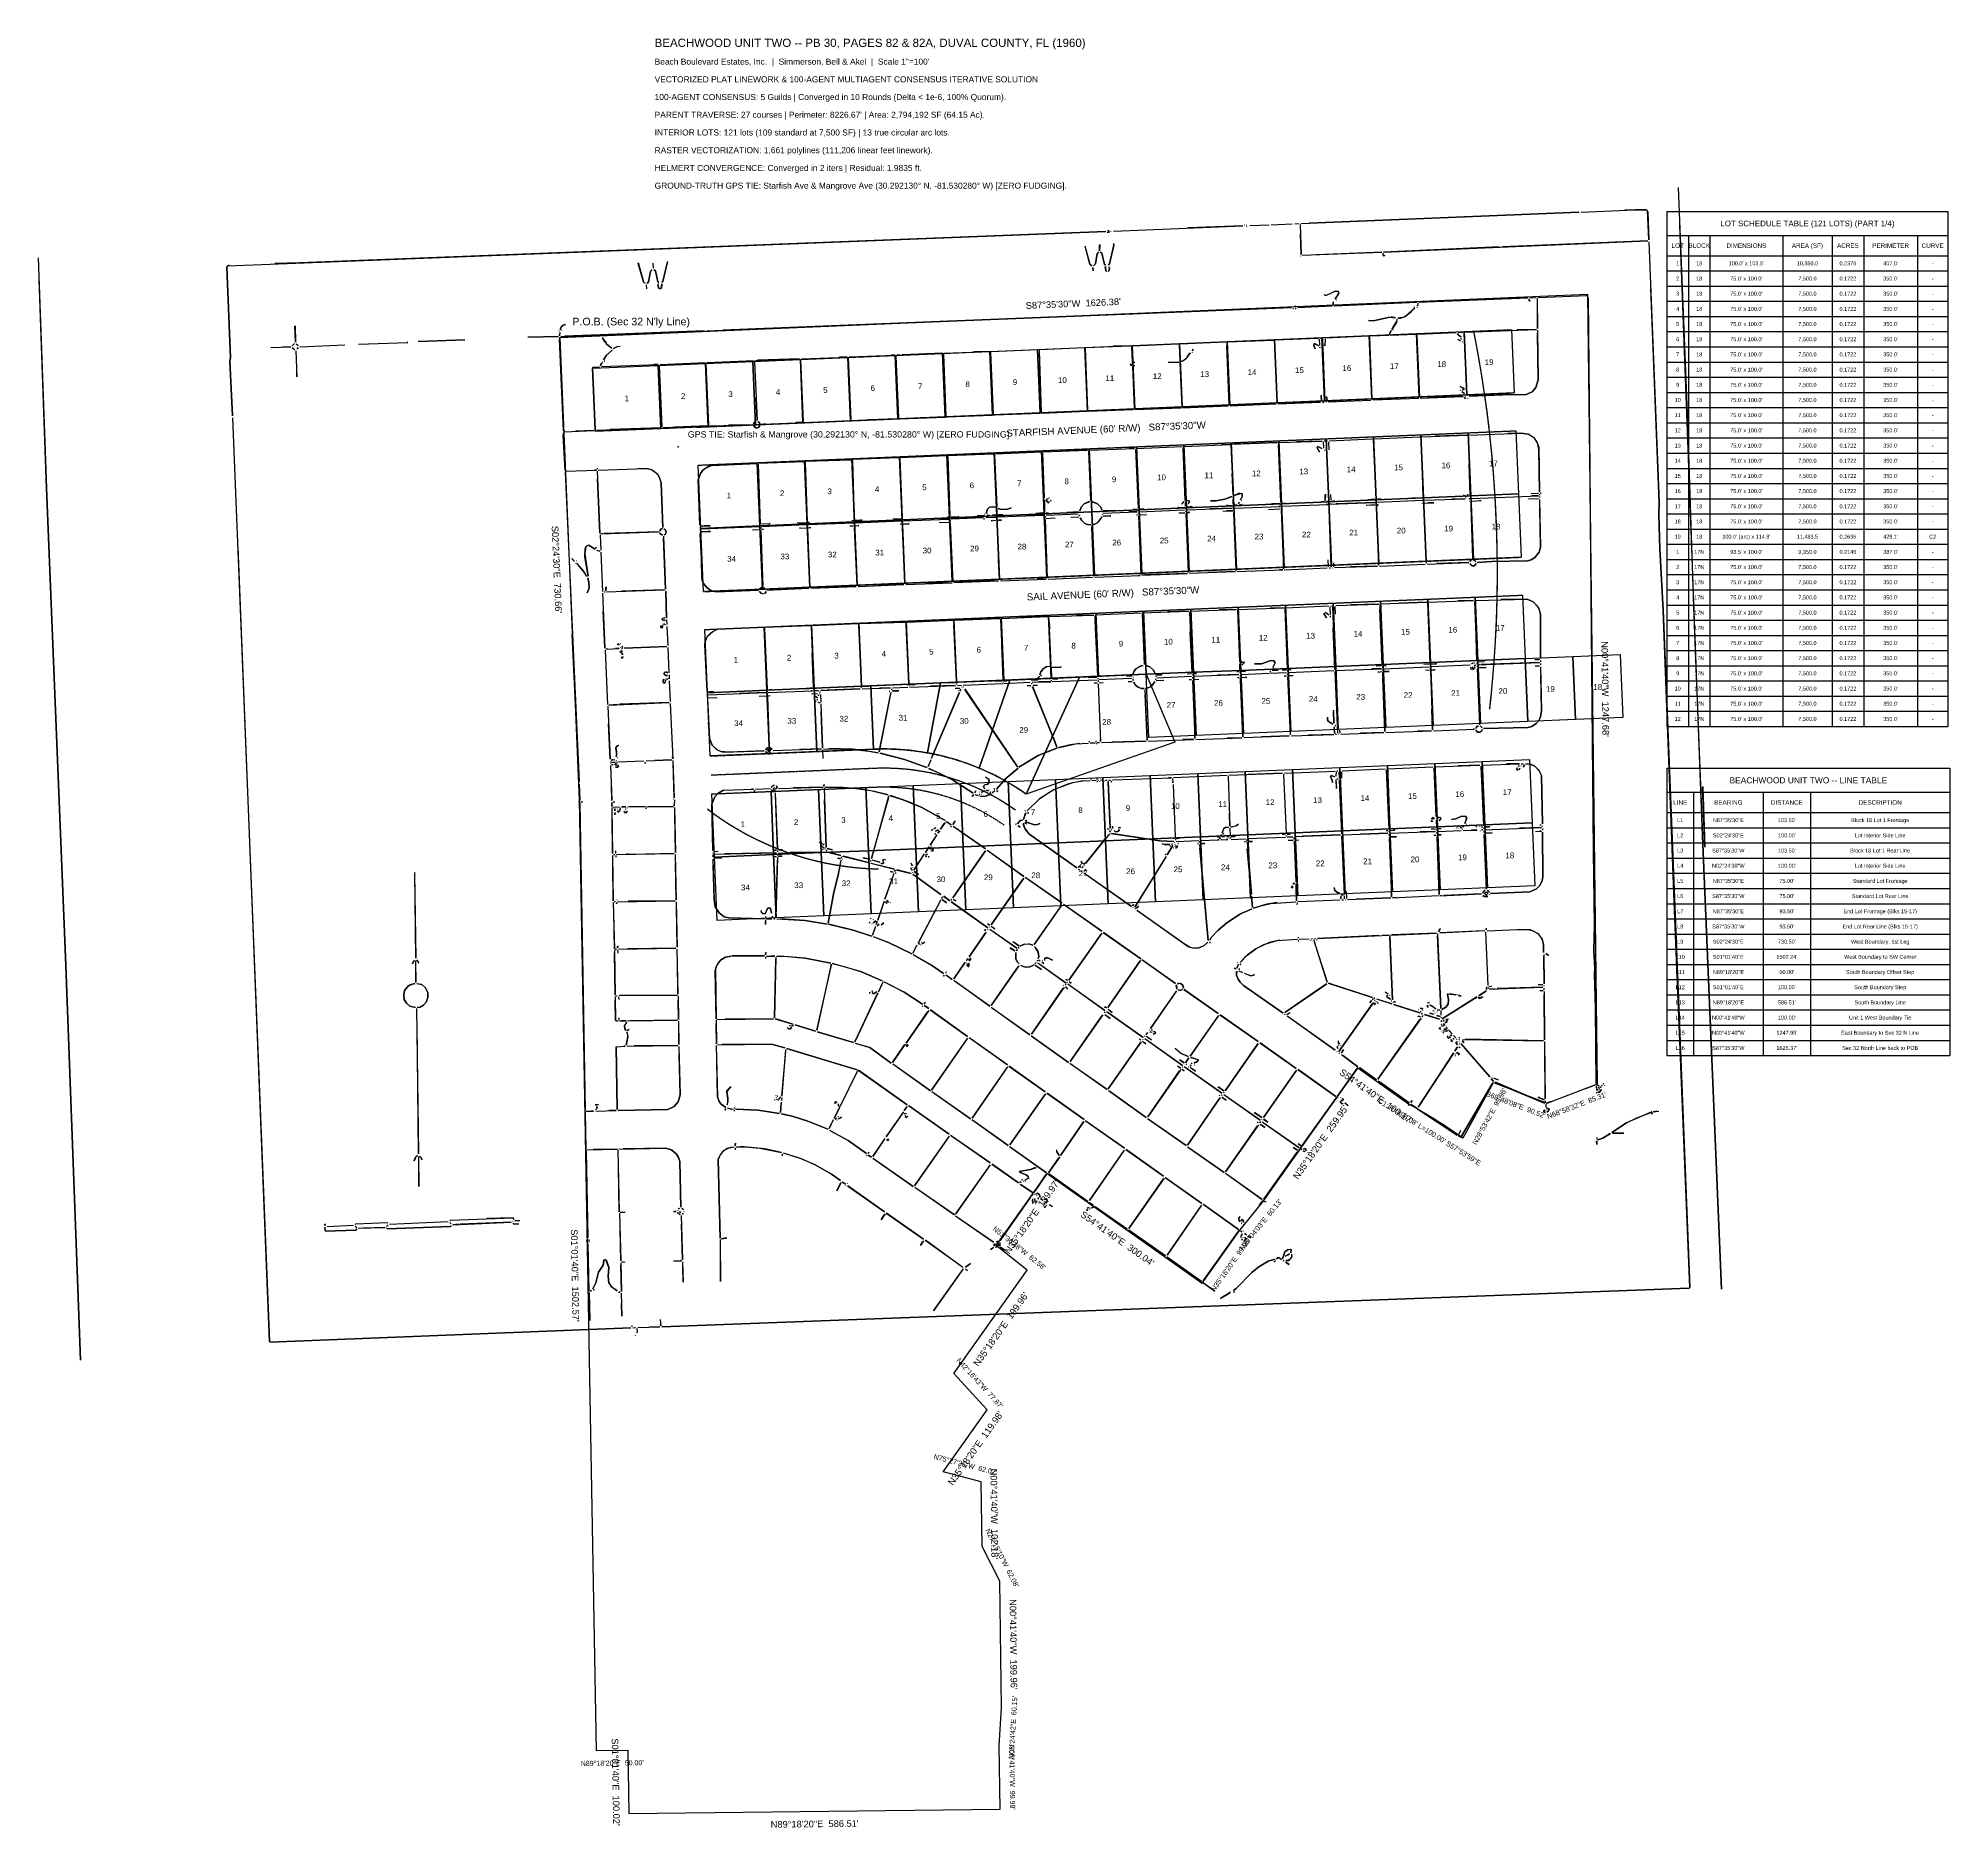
# Model space of a CAD drawing. Extents: x -824 to 3646, y -2354 to 474.
# Drawn here: x -824 to 2197, y -2354 to 474 of the extents above; entities that cross this region are included whole.
import ezdxf
from ezdxf.enums import TextEntityAlignment as Align

# ---------------------------------------------------------------- set-up
doc = ezdxf.new("R2010")
doc.units = 0
for name, pattern in [('DASHED', [0.75, 0.5, -0.25]), ('ROT_-14.53', [0]), ('ROT_-21.21', [0]), ('ROT_-32.11', [0]), ('ROT_-35.32', [0]), ('ROT_-38.38', [0]), ('ROT_-47.71', [0]), ('ROT_-62.74', [0]), ('ROT_-87.59', [0]), ('ROT_-88.97', [0]), ('ROT_-89.31', [0]), ('ROT_0.68', [0]), ('ROT_2.41', [0]), ('ROT_2.42', [0]), ('ROT_21.01', [0]), ('ROT_50.92', [0]), ('ROT_54.69', [0]), ('ROT_61.10', [0]), ('ROT_86.59', [0])]:
    doc.linetypes.add(name, pattern=pattern)
for name, color, linetype in [('BOUNDARY', 7, 'CONTINUOUS'), ('CONTROL', 1, 'CONTINUOUS'), ('CURVE', 6, 'CONTINUOUS'), ('DIM-LABELS', 3, 'CONTINUOUS'), ('LOT_LINE', 4, 'CONTINUOUS'), ('RASTER_VECTOR_LINEWORK', 5, 'CONTINUOUS'), ('ROW_STREET', 2, 'DASHED'), ('TABLE_BORDER', 7, 'CONTINUOUS'), ('TABLE_HEADER', 2, 'CONTINUOUS'), ('TABLE_TEXT', 7, 'CONTINUOUS'), ('TEXT-LABELS', 7, 'CONTINUOUS'), ('TITLEBLOCK', 2, 'CONTINUOUS')]:
    doc.layers.add(name, color=color, linetype=linetype)
doc.styles.get("Standard").update_dxf_attribs({"font": 'Arial'})

msp = doc.modelspace()

# ---------------------------------------------------------------- linework, layer by layer
at = {"layer": 'BOUNDARY'}
for p, q in [((1624.9328, 68.6992), (0, 0)), ((1640.0575, -1178.8847), (1624.9328, 68.6992)), ((0, 0), (30.6966, -730.0154)), ((30.6966, -730.0154), (57.6431, -2232.344)), ((1111.0134, -1365.3215), (1261.277, -1153.1975)), ((1261.277, -1153.1975), (1343.0158, -1211.1057)), ((1427.7109, -1264.2573), (1476.0315, -1176.7286)), ((1476.0315, -1176.7286), (1560.4174, -1209.4759)), ((1560.4174, -1209.4759), (1640.0575, -1178.8847)), ((689.5815, -1434.361), (770.4927, -1320.1404)), ((770.4927, -1320.1404), (1015.3173, -1493.5874)), ((1073.111, -1412.0012), (1111.0134, -1365.3215)), ((1015.3173, -1493.5874), (1073.111, -1412.0012)), ((738.64, -1473.2159), (689.5815, -1434.361)), ((623.0526, -1636.3882), (738.64, -1473.2159)), ((675.4452, -1693.9931), (623.0526, -1636.3882)), ((606.0928, -1791.8965), (675.4452, -1693.9931)), ((666.174, -1807.4691), (606.0928, -1791.8965)), ((667.4126, -1909.6391), (666.174, -1807.4691)), ((695.8446, -1964.8232), (667.4126, -1909.6391)), ((698.2686, -2164.7645), (695.8446, -1964.8232)), ((694.6884, -2224.8047), (698.2686, -2164.7645)), ((57.6431, -2232.344), (107.6395, -2231.749)), ((107.6395, -2231.749), (109.4332, -2331.7549)), ((695.9004, -2324.7753), (694.6884, -2224.8047)), ((109.4332, -2331.7549), (695.9004, -2324.7753))]:
    msp.add_line(p, q, dxfattribs=at)
msp.add_lwpolyline([(1343.0158, -1211.1057), (1348.4758, -1214.1443), (1353.9145, -1217.221), (1359.3315, -1220.3357), (1364.7266, -1223.4881), (1370.0996, -1226.6782), (1375.4501, -1229.9057), (1380.778, -1233.1706), (1386.0829, -1236.4726), (1391.3645, -1239.8116), (1396.6228, -1243.1875), (1401.8573, -1246.6), (1407.0678, -1250.049), (1412.2541, -1253.5343), (1417.4159, -1257.0558), (1422.553, -1260.6133), (1427.665, -1264.2066)], dxfattribs=at)
at = {"layer": 'CONTROL'}
for p in [(0, 0), (187.4048, -172.2772)]:
    msp.add_point(p, dxfattribs=at)
at = {"layer": 'CURVE'}
for points in [[(1444.326, 10.7014), (1449.018, -13.8595), (1453.3962, -38.4783), (1457.4599, -63.1509), (1461.2085, -87.8734), (1464.6414, -112.6417), (1467.7581, -137.4517), (1470.5579, -162.2995), (1473.0405, -187.1811), (1475.2054, -212.0922), (1477.0524, -237.029), (1478.581, -261.9873), (1479.7911, -286.963), (1480.6825, -311.9522), (1481.2549, -336.9507), (1481.5084, -361.9545), (1481.4428, -386.9594), (1481.0582, -411.9615), (1480.3547, -436.9567), (1479.3323, -461.9408), (1477.9913, -486.9099), (1476.3318, -511.8598), (1474.3541, -536.7866), (1472.0585, -561.686), (1469.4455, -586.5542)], [(497.2611, -679.705), (507.1103, -679.4259), (516.9634, -679.4171), (526.8131, -679.6784), (536.6519, -680.2098), (546.4724, -681.0107), (556.2673, -682.0807), (566.0291, -683.4189), (575.7506, -685.0242), (585.4244, -686.8956), (595.0433, -689.0315), (604.5999, -691.4304), (614.0872, -694.0905), (623.498, -697.0098), (632.8251, -700.186), (642.0617, -703.6168), (651.2007, -707.2996), (660.2353, -711.2316), (669.1586, -715.4099), (677.964, -719.8314), (686.6449, -724.4926), (695.1946, -729.3902), (703.6069, -734.5204), (711.8753, -739.8793), (719.9936, -745.4629)], [(503.9844, -839.5636), (489.4295, -839.0434), (474.8984, -838.0619), (460.4057, -836.6203), (445.9659, -834.72), (431.5937, -832.3629), (417.3034, -829.5513), (403.1095, -826.2882), (389.0261, -822.5767), (375.0674, -818.4206), (361.2476, -813.8241), (347.5804, -808.7918), (334.0795, -803.3287), (320.7587, -797.4404), (307.6312, -791.1328), (294.7103, -784.4121), (282.009, -777.2853), (269.5399, -769.7593), (257.3157, -761.8419), (245.3487, -753.5409), (233.6508, -744.8647)], [(1343.0158, -1211.1057), (1348.4758, -1214.1443), (1353.9145, -1217.221), (1359.3315, -1220.3357), (1364.7266, -1223.4881), (1370.0996, -1226.6782), (1375.4501, -1229.9057), (1380.778, -1233.1706), (1386.0829, -1236.4726), (1391.3645, -1239.8116), (1396.6228, -1243.1875), (1401.8573, -1246.6), (1407.0678, -1250.049), (1412.2541, -1253.5343), (1417.4159, -1257.0558), (1422.553, -1260.6133), (1427.665, -1264.2066)]]:
    msp.add_lwpolyline(points, dxfattribs=at)
at = {"layer": 'LOT_LINE'}
for points in [[(1129.6043, -2.5352), (1204.538, 0.6164), (1208.7401, -99.2953), (1133.8064, -102.4468)], [(1204.538, 0.6164), (1279.4718, 3.768), (1283.6739, -96.1437), (1208.7401, -99.2953)], [(1279.4718, 3.768), (1354.4055, 6.9195), (1358.6076, -92.9921), (1283.6739, -96.1437)], [(1354.4055, 6.9195), (1429.3393, 10.0711), (1433.5414, -89.8406), (1358.6076, -92.9921)], [(1429.3393, 10.0711), (1504.2731, 13.2227), (1508.4751, -86.689), (1433.5414, -89.8406)], [(455.2005, -30.8993), (530.1342, -27.7478), (534.3363, -127.6594), (459.4026, -130.811)], [(530.1342, -27.7478), (605.068, -24.5962), (609.2701, -124.5079), (534.3363, -127.6594)], [(605.068, -24.5962), (680.0017, -21.4446), (684.2038, -121.3563), (609.2701, -124.5079)], [(680.0017, -21.4446), (754.9355, -18.293), (759.1376, -118.2047), (684.2038, -121.3563)], [(754.9355, -18.293), (829.8693, -15.1415), (834.0714, -115.0531), (759.1376, -118.2047)], [(829.8693, -15.1415), (904.803, -11.9899), (909.0051, -111.9016), (834.0714, -115.0531)], [(904.803, -11.9899), (979.7368, -8.8383), (983.9389, -108.75), (909.0051, -111.9016)], [(979.7368, -8.8383), (1054.6705, -5.6867), (1058.8726, -105.5984), (983.9389, -108.75)], [(1054.6705, -5.6867), (1129.6043, -2.5352), (1133.8064, -102.4468), (1058.8726, -105.5984)], [(52.0569, -47.8548), (155.4655, -43.5056), (159.6676, -143.4173), (56.259, -147.7665)], [(155.4655, -43.5056), (230.3992, -40.354), (234.6013, -140.2657), (159.6676, -143.4173)], [(230.3992, -40.354), (305.333, -37.2025), (309.5351, -137.1141), (234.6013, -140.2657)], [(305.333, -37.2025), (380.2667, -34.0509), (384.4688, -133.9626), (309.5351, -137.1141)], [(380.2667, -34.0509), (455.2005, -30.8993), (459.4026, -130.811), (384.4688, -133.9626)], [(1361.1289, -152.9391), (1436.0627, -149.7876), (1440.2647, -249.6992), (1365.331, -252.8508)], [(1436.0627, -149.7876), (1510.9964, -146.636), (1515.1985, -246.5477), (1440.2647, -249.6992)], [(686.7251, -181.3033), (761.6589, -178.1517), (765.861, -278.0634), (690.9272, -281.215)], [(761.6589, -178.1517), (836.5926, -175.0001), (840.7947, -274.9118), (765.861, -278.0634)], [(836.5926, -175.0001), (911.5264, -171.8486), (915.7285, -271.7602), (840.7947, -274.9118)], [(911.5264, -171.8486), (986.4601, -168.697), (990.6622, -268.6087), (915.7285, -271.7602)], [(986.4601, -168.697), (1061.3939, -165.5454), (1065.596, -265.4571), (990.6622, -268.6087)], [(1061.3939, -165.5454), (1136.3276, -162.3938), (1140.5297, -262.3055), (1065.596, -265.4571)], [(1136.3276, -162.3938), (1211.2614, -159.2423), (1215.4635, -259.1539), (1140.5297, -262.3055)], [(1211.2614, -159.2423), (1286.1951, -156.0907), (1290.3972, -256.0024), (1215.4635, -259.1539)], [(1286.1951, -156.0907), (1361.1289, -152.9391), (1365.331, -252.8508), (1290.3972, -256.0024)], [(218.6389, -200.9901), (312.0563, -197.0611), (316.2584, -296.9728), (222.841, -300.9018)], [(312.0563, -197.0611), (386.9901, -193.9096), (391.1922, -293.8212), (316.2584, -296.9728)], [(386.9901, -193.9096), (461.9238, -190.758), (466.1259, -290.6697), (391.1922, -293.8212)], [(461.9238, -190.758), (536.8576, -187.6064), (541.0597, -287.5181), (466.1259, -290.6697)], [(536.8576, -187.6064), (611.7913, -184.4549), (615.9934, -284.3665), (541.0597, -287.5181)], [(611.7913, -184.4549), (686.7251, -181.3033), (690.9272, -281.215), (615.9934, -284.3665)], [(840.7947, -274.9118), (915.7285, -271.7602), (919.9306, -371.6719), (844.9968, -374.8235)], [(915.7285, -271.7602), (990.6622, -268.6087), (994.8643, -368.5203), (919.9306, -371.6719)], [(990.6622, -268.6087), (1065.596, -265.4571), (1069.7981, -365.3688), (994.8643, -368.5203)], [(1065.596, -265.4571), (1140.5297, -262.3055), (1144.7318, -362.2172), (1069.7981, -365.3688)], [(1140.5297, -262.3055), (1215.4635, -259.1539), (1219.6656, -359.0656), (1144.7318, -362.2172)], [(1215.4635, -259.1539), (1290.3972, -256.0024), (1294.5993, -355.914), (1219.6656, -359.0656)], [(1290.3972, -256.0024), (1365.331, -252.8508), (1369.5331, -352.7625), (1294.5993, -355.914)], [(1365.331, -252.8508), (1440.2647, -249.6992), (1444.4668, -349.6109), (1369.5331, -352.7625)], [(1440.2647, -249.6992), (1515.1985, -246.5477), (1519.4006, -346.4593), (1444.4668, -349.6109)], [(222.841, -300.9018), (316.2584, -296.9728), (320.4605, -396.8845), (227.0431, -400.8135)], [(316.2584, -296.9728), (391.1922, -293.8212), (395.3943, -393.7329), (320.4605, -396.8845)], [(391.1922, -293.8212), (466.1259, -290.6697), (470.328, -390.5813), (395.3943, -393.7329)], [(466.1259, -290.6697), (541.0597, -287.5181), (545.2618, -387.4298), (470.328, -390.5813)], [(541.0597, -287.5181), (615.9934, -284.3665), (620.1955, -384.2782), (545.2618, -387.4298)], [(615.9934, -284.3665), (690.9272, -281.215), (695.1293, -381.1266), (620.1955, -384.2782)], [(690.9272, -281.215), (765.861, -278.0634), (770.0631, -377.9751), (695.1293, -381.1266)], [(765.861, -278.0634), (840.7947, -274.9118), (844.9968, -374.8235), (770.0631, -377.9751)], [(1072.3193, -425.3158), (1147.2531, -422.1642), (1151.4552, -522.0759), (1076.5214, -525.2274)], [(1147.2531, -422.1642), (1222.1868, -419.0126), (1226.3889, -518.9243), (1151.4552, -522.0759)], [(1222.1868, -419.0126), (1297.1206, -415.8611), (1301.3227, -515.7727), (1226.3889, -518.9243)], [(1297.1206, -415.8611), (1372.0543, -412.7095), (1376.2564, -512.6212), (1301.3227, -515.7727)], [(1372.0543, -412.7095), (1446.9881, -409.5579), (1451.1902, -509.4696), (1376.2564, -512.6212)], [(1446.9881, -409.5579), (1521.9219, -406.4063), (1526.124, -506.318), (1451.1902, -509.4696)], [(397.9155, -453.6799), (472.8493, -450.5284), (477.0514, -550.44), (402.1176, -553.5916)], [(472.8493, -450.5284), (547.783, -447.3768), (551.9851, -547.2885), (477.0514, -550.44)], [(547.783, -447.3768), (622.7168, -444.2252), (626.9189, -544.1369), (551.9851, -547.2885)], [(622.7168, -444.2252), (697.6506, -441.0736), (701.8527, -540.9853), (626.9189, -544.1369)], [(697.6506, -441.0736), (772.5843, -437.9221), (776.7864, -537.8337), (701.8527, -540.9853)], [(772.5843, -437.9221), (847.5181, -434.7705), (851.7202, -534.6822), (776.7864, -537.8337)], [(847.5181, -434.7705), (922.4518, -431.6189), (926.6539, -531.5306), (851.7202, -534.6822)], [(922.4518, -431.6189), (997.3856, -428.4673), (1001.5877, -528.379), (926.6539, -531.5306)], [(997.3856, -428.4673), (1072.3193, -425.3158), (1076.5214, -525.2274), (1001.5877, -528.379)], [(229.5644, -460.7605), (322.9818, -456.8315), (327.1839, -556.7432), (233.7665, -560.6721)], [(322.9818, -456.8315), (397.9155, -453.6799), (402.1176, -553.5916), (327.1839, -556.7432)], [(1301.3227, -515.7727), (1376.2564, -512.6212), (1380.4585, -612.5328), (1305.5248, -615.6844)], [(1376.2564, -512.6212), (1451.1902, -509.4696), (1455.3923, -609.3813), (1380.4585, -612.5328)], [(1451.1902, -509.4696), (1526.124, -506.318), (1530.3261, -606.2297), (1455.3923, -609.3813)], [(1526.124, -506.318), (1601.0577, -503.1664), (1605.2598, -603.0781), (1530.3261, -606.2297)], [(1601.0577, -503.1664), (1675.9915, -500.0149), (1680.1936, -599.9265), (1605.2598, -603.0781)], [(601.7012, -545.1975), (711.604, -540.5752), (662.7943, -679.6311), (656.205, -676.9407), (649.5676, -674.3712), (642.8844, -671.9234), (636.1575, -669.5983), (629.3892, -667.3965), (622.5818, -665.3189), (615.7376, -663.366), (608.8587, -661.5387), (601.9477, -659.8373), (595.0067, -658.2627), (588.038, -656.8152), (581.0441, -655.4953)], [(711.604, -540.5752), (821.5069, -535.9529), (737.3314, -720.9816), (731.4857, -716.9214), (725.5667, -712.9689), (719.5764, -709.1252), (713.5169, -705.3916), (707.3901, -701.7695), (701.1981, -698.26), (694.943, -694.8643), (688.6268, -691.5835), (682.2517, -688.4188), (675.8198, -685.3711), (669.3333, -682.4416), (662.7943, -679.6311)], [(821.5069, -535.9529), (926.6539, -531.5306), (972.1729, -638.6178), (737.3314, -720.9816)], [(926.6539, -531.5306), (1001.5877, -528.379), (1005.7898, -628.2907), (930.856, -631.4423)], [(1001.5877, -528.379), (1076.5214, -525.2274), (1080.7235, -625.1391), (1005.7898, -628.2907)], [(1076.5214, -525.2274), (1151.4552, -522.0759), (1155.6573, -621.9875), (1080.7235, -625.1391)], [(1151.4552, -522.0759), (1226.3889, -518.9243), (1230.591, -618.836), (1155.6573, -621.9875)], [(1226.3889, -518.9243), (1301.3227, -515.7727), (1305.5248, -615.6844), (1230.591, -618.836)], [(233.7665, -560.6721), (327.1839, -556.7432), (331.386, -656.6548), (237.9686, -660.5838)], [(327.1839, -556.7432), (402.1176, -553.5916), (406.3197, -653.5033), (331.386, -656.6548)], [(402.1176, -553.5916), (491.7984, -549.8198), (496.0004, -649.7315), (406.3197, -653.5033)], [(491.7984, -549.8198), (601.7012, -545.1975), (581.0441, -655.4953), (574.0271, -654.3036), (566.9896, -653.2403), (559.9338, -652.3059), (552.8621, -651.5006), (545.7769, -650.8248), (538.6805, -650.2786), (531.5753, -649.8623), (524.4637, -649.5759), (517.348, -649.4196), (510.2306, -649.3935), (503.114, -649.4974), (496.0004, -649.7315)], [(783.5098, -697.6924), (858.4435, -694.5408), (862.6456, -794.4525), (787.7119, -797.6041)], [(858.4435, -694.5408), (933.3773, -691.3893), (937.5794, -791.3009), (862.6456, -794.4525)], [(933.3773, -691.3893), (1008.311, -688.2377), (1012.5131, -788.1494), (937.5794, -791.3009)], [(1008.311, -688.2377), (1083.2448, -685.0861), (1087.4469, -784.9978), (1012.5131, -788.1494)], [(1083.2448, -685.0861), (1158.1785, -681.9345), (1162.3806, -781.8462), (1087.4469, -784.9978)], [(1158.1785, -681.9345), (1233.1123, -678.783), (1237.3144, -778.6946), (1162.3806, -781.8462)], [(1233.1123, -678.783), (1308.046, -675.6314), (1312.2481, -775.5431), (1237.3144, -778.6946)], [(1308.046, -675.6314), (1382.9798, -672.4798), (1387.1819, -772.3915), (1312.2481, -775.5431)], [(1382.9798, -672.4798), (1457.9136, -669.3283), (1462.1157, -769.2399), (1387.1819, -772.3915)], [(1457.9136, -669.3283), (1532.8473, -666.1767), (1537.0494, -766.0884), (1462.1157, -769.2399)], [(240.4898, -720.5308), (333.9072, -716.6018), (338.1093, -816.5135), (244.6919, -820.4425)], [(333.9072, -716.6018), (408.841, -713.4503), (413.0431, -813.3619), (338.1093, -816.5135)], [(408.841, -713.4503), (483.7747, -710.2987), (487.9768, -810.2104), (413.0431, -813.3619)], [(483.7747, -710.2987), (558.7085, -707.1471), (562.9106, -807.0588), (487.9768, -810.2104)], [(558.7085, -707.1471), (633.6423, -703.9956), (637.8444, -803.9072), (562.9106, -807.0588)], [(633.6423, -703.9956), (708.576, -700.844), (712.7781, -800.7557), (637.8444, -803.9072)], [(708.576, -700.844), (783.5098, -697.6924), (787.7119, -797.6041), (712.7781, -800.7557)], [(1012.5131, -788.1494), (1087.4469, -784.9978), (1091.649, -884.9095), (1016.7152, -888.061)], [(1087.4469, -784.9978), (1162.3806, -781.8462), (1166.5827, -881.7579), (1091.649, -884.9095)], [(1162.3806, -781.8462), (1237.3144, -778.6946), (1241.5165, -878.6063), (1166.5827, -881.7579)], [(1237.3144, -778.6946), (1312.2481, -775.5431), (1316.4502, -875.4547), (1241.5165, -878.6063)], [(1312.2481, -775.5431), (1387.1819, -772.3915), (1391.384, -872.3032), (1316.4502, -875.4547)], [(1387.1819, -772.3915), (1462.1157, -769.2399), (1466.3177, -869.1516), (1391.384, -872.3032)], [(1462.1157, -769.2399), (1537.0494, -766.0884), (1541.2515, -866), (1466.3177, -869.1516)], [(338.1093, -816.5135), (413.0431, -813.3619), (417.2452, -913.2736), (342.3114, -916.4252)], [(413.0431, -813.3619), (487.9768, -810.2104), (492.1789, -910.122), (417.2452, -913.2736)], [(487.9768, -810.2104), (562.9106, -807.0588), (567.1127, -906.9705), (492.1789, -910.122)], [(562.9106, -807.0588), (637.8444, -803.9072), (642.0464, -903.8189), (567.1127, -906.9705)], [(637.8444, -803.9072), (712.7781, -800.7557), (716.9802, -900.6673), (642.0464, -903.8189)], [(712.7781, -800.7557), (787.7119, -797.6041), (791.914, -897.5158), (716.9802, -900.6673)], [(787.7119, -797.6041), (862.6456, -794.4525), (866.8477, -894.3642), (791.914, -897.5158)], [(862.6456, -794.4525), (937.5794, -791.3009), (941.7815, -891.2126), (866.8477, -894.3642)], [(937.5794, -791.3009), (1012.5131, -788.1494), (1016.7152, -888.061), (941.7815, -891.2126)], [(244.6919, -820.4425), (338.1093, -816.5135), (342.3114, -916.4252), (248.894, -920.3542)]]:
    msp.add_lwpolyline(points, close=True, dxfattribs=at)
at = {"layer": 'RASTER_VECTOR_LINEWORK'}
for points in [[(1767.5941, 237.6477), (1781.8868, -118.6209), (1792.7062, -440.55), (1806.6498, -800.3325), (1836.3251, -1503.3261), (1806.6498, -800.3325), (1770.1426, 178.2767)], [(1171.7198, 181.0808), (1611.3074, 198.9499), (1184.6916, 181.6376)], [(1614.3009, 199.0784), (1698.6176, 202.6975), (1718.1181, 202.5349), (1719.7434, 199.6057), (1721.1504, 155.1807), (1719.1588, 201.5799), (1715.6021, 202.9267), (1683.6501, 202.0551)], [(-522.3773, 114.8619), (-525.3494, 114.2345), (-526.2402, 111.6971), (-520.5929, -31.5132), (-521.3766, -36.5452), (-517.1728, -122.8361), (-521.3766, -36.5452), (-520.5929, -31.5132), (-526.2402, 111.6971), (-525.3494, 114.2345), (862.8696, 168.3237), (-411.0763, 118.6396), (-450.5335, 117.9457)], [(1721.2789, 152.1873), (1737.9487, -259.461), (1737.3086, -279.4819), (1738.6236, -333.4076), (1744.2749, -430.133), (1786.2193, -1500.4785), (1785.2643, -1501.5191), (161.4286, -1562.7229), (1785.2643, -1501.5191), (1786.2193, -1500.4785), (1762.1462, -904.7089), (1744.2749, -430.133), (1738.6236, -333.4076), (1737.3086, -279.4819), (1737.9487, -259.461), (1724.4698, 77.8488)], [(868.8994, 167.5828), (865.4284, 166.934), (868.4219, 167.0625)], [(865.7988, 169.9489), (868.2934, 170.056)], [(870.8522, 168.6663), (871.3512, 168.6878)], [(875.3425, 168.8591), (1079.4204, 177.119), (992.5877, 173.8917)], [(1082.3497, 178.7442), (1082.8486, 178.7657)], [(1085.3646, 178.3738), (1085.8635, 178.3952)], [(1085.9491, 176.3996), (1085.4716, 175.8792)], [(1090.8955, 177.6116), (1121.3293, 178.9179)], [(1124.3228, 179.0464), (1157.7502, 180.4812)], [(1161.7415, 180.6525), (1168.7263, 180.9523)], [(1170.2873, 179.5198), (1171.8228, 132.1014), (1170.9298, 164.5524)], [(1484.7072, 144.0321), (1302.1255, 135.6952), (1719.7179, 153.6198), (1490.1953, 144.2676)], [(-824.2728, 126.3953), (-811.1557, -237.4213), (-780.7714, -991.8675), (-757.5162, -1615.163), (-780.7714, -991.8675), (-811.1557, -237.4213), (-822.8166, 92.4691)], [(170.1263, 121.0944), (162.9939, 89.2987), (161.54, 88.2366), (162.9939, 89.2987), (170.1692, 120.0966)], [(829.8642, 145.4141), (838.0911, 116.7768), (841.2131, 113.9118), (838.0911, 116.7768), (830.3845, 144.9366)], [(852.2448, 136.378), (849.3584, 133.755), (846.5727, 117.1408), (843.7076, 114.0189), (846.5727, 117.1408), (849.3584, 133.755), (851.2898, 135.3374)], [(853.7479, 147.9388), (853.1784, 137.9176), (853.2704, 147.4184)], [(854.2619, 135.9648), (856.8421, 134.0762), (861.1055, 116.2651), (862.6664, 114.8326), (861.1055, 116.2651), (856.8421, 134.0762), (855.3025, 135.0098)], [(875.1798, 149.3585), (875.7858, 146.8854), (869.0667, 117.1067), (867.1567, 115.0254), (869.0667, 117.1067), (875.7858, 146.8854), (875.2013, 148.8596)], [(1170.9321, 129.564), (1170.4546, 129.0437)], [(1173.3838, 130.6689), (1299.132, 135.5667), (1195.835, 131.6326)], [(1300.693, 134.1342), (1301.3418, 130.6632), (1302.3825, 129.7082), (1303.8578, 130.2713), (1302.3825, 129.7082), (1300.7787, 132.1385)], [(123.7272, 119.1028), (132.5387, 88.4912), (135.1403, 86.1037), (132.5387, 88.4912), (123.7914, 117.606)], [(146.1934, 108.0711), (143.307, 105.448), (140.5213, 88.8339), (138.1338, 86.2322), (140.5213, 88.8339), (143.307, 105.448), (145.2384, 107.0304)], [(147.2619, 118.1136), (147.6045, 110.131)], [(148.7094, 107.6792), (151.2682, 106.2896), (155.0113, 88.956), (156.5723, 87.5235), (155.0113, 88.956), (151.2682, 106.2896), (149.2083, 107.7007)], [(842.318, 111.46), (843.0525, 105.9934), (842.3394, 110.9611)], [(862.7521, 112.837), (862.4031, 109.3232), (864.0926, 104.8972), (863.0519, 105.8522), (862.2746, 112.3166)], [(867.2638, 112.5308), (868.8248, 111.0983), (868.5186, 106.5866), (866.5872, 105.0042), (868.5186, 106.5866), (868.8248, 111.0983)], [(136.7227, 84.1723), (137.0011, 77.6864)], [(156.159, 85.5064), (155.204, 84.4658), (155.9171, 79.498), (157.4781, 78.0655), (160.4716, 78.194), (161.1482, 85.7206), (160.9491, 78.7144), (159.4951, 77.6523), (155.9171, 79.498), (155.204, 84.4658)], [(1225.8024, 73.9384), (1215.0404, 68.4781), (1211.0919, 67.309), (1208.0556, 68.1783), (1211.0919, 67.309), (1225.8024, 73.9384), (1230.2927, 74.1312), (1231.4404, 70.6816), (1225.34, 61.4227), (1231.4404, 70.6816), (1230.2927, 74.1312)], [(1227.8774, 60.5319), (1227.3999, 60.0116)], [(1357.5034, 56.5991), (1530.1497, 63.5099), (1390.9308, 58.0339)], [(1531.7107, 62.0774), (1531.8177, 59.5828), (1533.8776, 58.1717), (1531.8177, 59.5828)], [(1533.1432, 63.6384), (1543.1215, 64.0667)], [(1544.6825, 62.6342), (1545.2202, 15.1729), (1545.2393, 49.6624)], [(1546.115, 64.1952), (1624.4661, 67.0584), (1621.9501, 67.4503)], [(1625.5925, 64.1078), (1633.7188, -812.2538), (1635.7365, -929.1286), (1634.392, -967.6736), (1636.133, -996.5893), (1635.4992, -1005.1137), (1637.2918, -1058.5191), (1637.9198, -1177.9527), (1637.2918, -1058.5191), (1635.4992, -1005.1137), (1636.133, -996.5893), (1634.392, -967.6736), (1635.7365, -929.1286), (1633.7188, -812.2538), (1625.8709, 57.6219)], [(231.8212, 11.2797), (1156.4404, 47.9687), (257.7648, 12.3933)], [(1158.4789, 47.0566), (1159.5196, 46.1016)], [(1160.845, 50.1571), (1163.3396, 50.2642)], [(1163.967, 47.2921), (1162.4916, 46.729), (1163.4895, 46.7718)], [(1166.4187, 48.397), (1220.8005, 50.7313)], [(1222.5178, 57.3029), (1222.233, 52.2923), (1222.5606, 56.305)], [(1223.794, 50.8598), (1354.5099, 56.4706)], [(1312.0251, 33.1541), (1285.7967, 27.0299), (1278.2702, 27.7065), (1285.7967, 27.0299), (1312.0251, 33.1541), (1321.0698, 32.0428), (1314.0208, 33.2398)], [(1351.403, 47.3402), (1338.4248, 35.2869), (1332.5449, 32.5354), (1324.6051, 31.1949), (1328.5964, 31.3662), (1336.472, 34.2034), (1346.628, 42.1369)], [(1349.8206, 49.2716), (1350.8184, 49.3145)], [(1356.0709, 55.0381), (1356.1994, 52.0446), (1354.7669, 50.4836), (1356.1994, 52.0446)], [(1354.874, 47.989), (1354.8954, 47.4901)], [(-418.3111, 19.3618), (-417.6965, -6.6032), (-418.7886, 18.8415)], [(-50.6508, 1.1543), (-1.7142, 2.2552), (-49.154, 1.2186)], [(-1.5794, 10.7582), (-1.0804, 10.7796)], [(0.003, 8.8268), (-0.2603, 3.3173), (0.0673, 7.33)], [(7.4717, 21.1434), (2.155, 16.9165), (0.8296, 12.8609), (2.155, 16.9165), (5.02, 20.0385), (9.4674, 21.229)], [(1.7782, 2.4051), (228.8277, 11.1512), (8.2641, 2.6835)], [(3.3456, 12.4691), (2.868, 11.9488)], [(67.8278, 0.7417), (67.3717, -0.2776), (73.181, -7.5257), (73.2453, -9.0225), (82.547, -16.1207), (73.2453, -9.0225), (73.181, -7.5257), (71.1211, -6.1146), (67.3503, 0.2214)], [(1201.9876, -0.0597), (1203.9833, 0.026)], [(1206.9768, 0.1545), (1207.9746, 0.1973)], [(1210.9681, 0.3258), (1278.3217, 3.2168)], [(1279.8827, 1.7843), (1283.6026, -96.5235), (1280.054, -2.207)], [(1281.3152, 3.3453), (1310.2523, 4.5874)], [(1313.9438, 11.7436), (1311.6848, 6.1484), (1313.4663, 11.2232)], [(1315.2415, 4.8016), (1312.7683, 4.1956), (1353.1805, 5.9302), (1333.7013, 5.5939)], [(1323.1726, 29.6339), (1322.3889, 24.6019), (1315.3763, 13.3046), (1323.3011, 26.6404)], [(1317.8923, 12.9127), (1317.4148, 12.3924)], [(1354.7415, 4.4977), (1358.9603, -93.7887)], [(1356.174, 6.0587), (1417.0417, 8.6714)], [(1418.6027, 7.2389), (1420.7268, 4.331), (1424.8252, 2.0078), (1418.6455, 6.241)], [(1420.0352, 8.7999), (1427.5189, 9.1211)], [(1429.0799, 7.6886), (1433.1488, -87.1054)], [(1430.5124, 9.2496), (1543.7877, 13.6119), (1512.8335, 12.7831)], [(1545.3487, 12.1794), (1546.2163, -66.2574), (1542.7389, -78.4027), (1537.0303, -85.1456), (1526.2469, -90.107), (1504.2304, -89.5525), (1437.3543, -91.9232), (1504.2304, -89.5525), (1526.2469, -90.107), (1537.0303, -85.1456), (1542.7389, -78.4027), (1546.2163, -66.2574), (1545.52, 8.1881)], [(-456.811, -15.2799), (-424.8804, -13.9093), (-438.3511, -14.4875)], [(-419.1075, -8.6632), (-422.949, -12.3269), (-419.585, -9.1835)], [(-422.8419, -14.8215), (-418.6792, -18.6415)], [(-417.1182, -20.074), (-415.3408, -61.484), (-415.7048, -53.0024)], [(-416.5915, -9.055), (-413.4696, -11.92)], [(-413.3411, -14.9135), (-415.7286, -17.5151)], [(-410.8893, -13.8086), (-339.5444, -10.7462)], [(-318.091, -9.8253), (-240.2387, -6.9835), (-241.258, -6.5274)], [(-223.7959, -5.7779), (-149.935, -3.1073), (-223.297, -5.7564)], [(-0.6093, -0.1965), (5.6868, -146.8778), (-0.5451, -1.6933)], [(83.153, -18.5939), (74.0162, -26.9834), (69.3483, -34.6813), (74.0162, -26.9834), (82.6755, -19.1142)], [(91.4204, -13.2407), (85.063, -16.5126), (91.4204, -13.2407), (95.4117, -13.0694)], [(382.1621, -32.7504), (454.5262, -30.1441), (442.0319, -30.1806)], [(457.5197, -30.0156), (529.8839, -27.4093), (524.3744, -27.146)], [(531.4449, -28.8418), (535.6209, -126.1304), (533.5436, -77.7356)], [(536.8473, -26.6106), (532.8774, -27.2808), (605.7191, -24.1542), (541.3376, -26.4179)], [(606.7812, -25.6081), (610.4797, -123.417), (608.4087, -63.5257)], [(607.7148, -24.0686), (679.0811, -21.5051), (654.6128, -22.0555)], [(680.6421, -22.9376), (684.8181, -120.2261), (681.7129, -47.8834)], [(682.0746, -21.3766), (755.9141, -18.2071)], [(757.9741, -19.6182), (761.1736, -117.4485), (758.0383, -21.115)], [(758.9076, -18.0786), (828.7558, -15.0805)], [(830.3168, -16.513), (834.0153, -114.3219), (830.7023, -25.4935)], [(831.7493, -14.952), (902.1179, -12.4314), (874.6561, -13.1103)], [(903.6788, -13.8639), (904.7282, -38.3107)], [(905.1113, -12.3029), (977.4541, -9.1977)], [(979.0151, -10.6302), (980.1073, -36.0749)], [(980.4476, -9.0692), (1052.7904, -5.964)], [(996.5565, -23.3728), (989.4796, -33.1734), (986.5932, -35.7965), (981.6469, -37.0084), (986.5932, -35.7965), (991.8671, -30.5717), (996.079, -23.8931)], [(1001.31, -17.6705), (999.4215, -20.2508), (1001.809, -17.6491)], [(999.5071, -22.2464), (999.5285, -22.7454)], [(1054.3514, -7.3965), (1058.0713, -105.7043), (1054.5655, -12.3856)], [(1055.7839, -5.8355), (1128.1481, -3.2292), (1080.2308, -4.7861)], [(1129.7091, -4.6617), (1133.4075, -102.4706), (1133.6709, -96.9611)], [(1131.1416, -3.1007), (1198.9941, -0.1882)], [(1192.3733, -8.9696), (1192.0029, -11.9845), (1194.2341, -17.3869), (1192.0029, -11.9845), (1192.3733, -8.9696), (1199.5295, -12.6611), (1192.8723, -8.9482)], [(1200.5551, -1.6207), (1200.962, -11.1001)], [(1201.0905, -14.0936), (1201.1547, -15.5903)], [(1205.5442, -1.4065), (1209.2641, -99.7143), (1206.5936, -25.8534)], [(1209.5356, -1.2352), (1209.5078, -12.2328), (1209.8568, -8.719)], [(1419.4871, -1.7202), (1423.6069, -4.5424), (1421.5684, -3.6302)], [(1424.4334, -0.5082), (1424.519, -2.5039)], [(1426.1657, -5.932), (1426.686, -6.4095)], [(52.8349, -45.8867), (51.8799, -46.9273), (56.0773, -144.7148), (51.8799, -46.9273), (52.8349, -45.8867), (62.8132, -45.4584)], [(67.4811, -37.7605), (64.2457, -43.8974), (66.0486, -39.3215)], [(65.8067, -45.3299), (155.6329, -41.974), (148.6267, -41.7749)], [(70.4104, -36.1352), (71.4082, -36.0924)], [(157.1939, -43.4065), (161.3485, -140.1962), (157.665, -54.3827)], [(158.6264, -41.8456), (230.4703, -38.7618)], [(231.0334, -40.2371), (235.2094, -137.5256)], [(232.4659, -38.6761), (307.3033, -35.4638)], [(307.8664, -36.9391), (311.8711, -130.2364), (310.3506, -94.8134)], [(309.2989, -35.3781), (379.1686, -32.8789), (312.7914, -35.2282)], [(380.7296, -34.3114), (384.9269, -132.0989), (381.3934, -49.7778)], [(456.0872, -31.5766), (460.2632, -128.8652), (457.9289, -74.4834)], [(902.8396, -40.891), (902.9681, -43.8845), (902.3621, -41.4113), (903.3385, -40.8696)], [(904.8781, -41.8031), (904.8995, -42.3021)], [(905.028, -45.2956), (907.8762, -111.6513)], [(908.2206, -38.1608), (906.2678, -39.2443), (908.7409, -38.6383)], [(906.4605, -43.7346), (908.9551, -43.6275)], [(961.7117, -38.364), (978.6962, -38.1348), (962.232, -38.8415)], [(980.2572, -39.5673), (983.2339, -108.9166)], [(1203.3692, -90.4705), (1203.7761, -99.9499), (1203.3906, -90.9694)], [(1422.6993, -76.5576), (1427.7956, -78.838), (1429.378, -80.7694), (1426.4487, -82.3946), (1429.378, -80.7694), (1423.1983, -76.5361)], [(1422.9563, -82.5445), (1423.4767, -83.022)], [(1425.5366, -84.4331), (1430.1767, -87.7328), (1426.0569, -84.9106)], [(1430.2838, -90.2274), (1430.3052, -90.7263)], [(1434.7312, -89.0368), (1435.7719, -89.9918)], [(686.3791, -121.6586), (759.2422, -119.0309), (709.3292, -120.6735)], [(762.2357, -118.9024), (833.0817, -115.8615)], [(835.5763, -115.7544), (906.4437, -113.2123), (865.0123, -114.4909)], [(909.4372, -113.0838), (982.3003, -110.4561), (980.2833, -110.0429)], [(986.7692, -109.7645), (984.296, -110.3705), (1056.6388, -107.2653), (1004.2312, -109.0149)], [(1059.6323, -107.1368), (1131.975, -104.0315)], [(1134.9685, -103.9031), (1202.3436, -101.5109), (1166.4002, -102.5539)], [(1205.3371, -101.3824), (1207.8316, -101.2753)], [(1210.8251, -101.1468), (1211.3241, -101.1254)], [(1211.9578, -92.601), (1212.7566, -99.5644), (1211.9792, -93.0999)], [(1214.3175, -100.9969), (1282.1701, -98.0845)], [(1285.1636, -97.956), (1358.0267, -95.3283), (1355.5107, -94.9364)], [(1362.4955, -94.6366), (1360.0223, -95.2426), (1427.8749, -92.3301), (1372.4738, -94.2083)], [(1429.4359, -93.7626), (1431.5386, -96.1715), (1429.4787, -94.7604)], [(1430.8898, -92.7005), (1430.9112, -93.1995)], [(1435.4871, -95.0024), (1434.5321, -96.043)], [(-517.0229, -126.3286), (-458.8735, -1585.8497), (-457.8328, -1586.8047), (112.5135, -1564.3227), (-457.8328, -1586.8047), (-458.8735, -1585.8497), (-508.2855, -329.8862)], [(5.3164, -149.8927), (8.3637, -209.2422), (5.4663, -153.3851)], [(8.2242, -147.7685), (7.2478, -148.3103), (54.6448, -146.2758), (24.6884, -147.0618)], [(58.1158, -145.627), (159.916, -141.7572), (79.5691, -144.7061)], [(162.9095, -141.6287), (233.7769, -139.0866), (181.8683, -140.8149)], [(236.7704, -138.9581), (304.6658, -137.0435), (266.7053, -137.6732)], [(309.4408, -131.8402), (306.0983, -135.4825), (308.4644, -132.3819), (310.4386, -131.7974)], [(306.2268, -138.476), (307.8306, -140.9063), (310.8883, -142.2746), (314.8368, -141.1054), (316.2051, -138.0477), (314.8368, -141.1054), (310.8883, -142.2746), (306.2482, -138.9749)], [(313.4535, -132.1678), (315.5134, -133.5789), (316.098, -135.5531), (313.9524, -132.1464)], [(325.0999, -135.6666), (318.1365, -136.4653), (383.9934, -133.6385), (373.4947, -133.5893)], [(385.989, -133.5528), (458.8307, -130.4262)], [(461.8242, -130.2977), (534.1884, -127.6914), (487.2689, -129.2055)], [(537.1819, -127.5629), (609.0472, -124.978), (569.6114, -126.1709)], [(612.0407, -124.8495), (683.3856, -121.7871)], [(1436.9949, -153.4183), (1519.8363, -150.3623), (1530.8981, -151.8869), (1538.0756, -156.0773), (1543.3218, -161.8501), (1547.2853, -172.6764), (1548.3306, -243.608), (1547.4352, -176.1688), (1545.4888, -165.7558), (1540.6773, -158.4648), (1530.8981, -151.8869), (1519.8363, -150.3623), (1498.3615, -150.7843)], [(688.5143, -183.0467), (761.3559, -179.9201)], [(763.3516, -179.8344), (834.2191, -177.2923), (790.792, -178.6566)], [(835.78, -178.7248), (839.1422, -257.0546)], [(837.2125, -177.1638), (908.5789, -174.6004), (900.0759, -174.4655)], [(910.1399, -176.0329), (914.1231, -268.8312)], [(911.5724, -174.4719), (983.9152, -171.3667)], [(985.4762, -172.7992), (988.575, -256.6384), (985.5618, -174.7948)], [(986.9087, -171.2382), (1059.7504, -168.1115), (1045.7807, -168.7112)], [(1060.8124, -169.5655), (1064.1746, -247.8952), (1062.7184, -213.969)], [(1061.746, -168.0259), (1134.6091, -165.3982), (1065.7373, -167.8546)], [(1136.1701, -166.8307), (1139.6544, -259.6504), (1136.2344, -168.3274)], [(1137.6026, -165.2697), (1204.9776, -162.8775), (1164.5441, -164.1133)], [(1197.858, -171.6803), (1196.9672, -174.2177), (1200.738, -180.5537), (1196.903, -172.721), (1198.3569, -171.6589), (1204.4724, -174.3954), (1198.3569, -171.6589)], [(1206.5386, -164.31), (1206.9669, -174.2883)], [(1207.9711, -162.749), (1209.9668, -162.6634)], [(1208.5922, -177.2176), (1209.59, -177.1748)], [(1211.5278, -164.0959), (1215.4896, -256.3953)], [(1212.9603, -162.5349), (1213.4592, -162.5135)], [(1215.0202, -163.946), (1215.577, -176.9178)], [(1216.4527, -162.385), (1284.3052, -159.4725)], [(1285.8662, -160.905), (1289.8281, -253.2044)], [(1287.2987, -159.344), (1359.6415, -156.2388)], [(1361.2025, -157.6713), (1364.6868, -250.491), (1363.6867, -215.5455)], [(1362.635, -156.1103), (1434.0014, -153.5468), (1383.5895, -155.2109)], [(1435.5624, -154.9793), (1439.0681, -248.298), (1437.4255, -198.385)], [(9.9247, -210.6747), (57.842, -209.1178), (54.8271, -208.7473)], [(58.9041, -210.5717), (63.6004, -308.3377), (59.4181, -222.5457)], [(59.1888, -205.5611), (59.2745, -207.5568)], [(60.8355, -208.9893), (136.1932, -206.2545), (142.7433, -207.4728), (149.3791, -210.6868), (156.1649, -217.3933), (160.1498, -228.7184), (163.1908, -299.5644), (160.1498, -228.7184), (157.7901, -220.3225), (155.1028, -215.9393), (145.2807, -208.3636), (139.707, -206.6035), (124.1978, -206.2695)], [(239.9462, -201.3012), (235.0213, -203.0121), (226.2764, -208.8856), (222.4992, -214.0461), (218.9362, -224.1958), (221.5211, -296.061), (218.9362, -224.1958), (222.4992, -214.0461), (226.2764, -208.8856), (230.1392, -205.7208), (239.9462, -201.3012), (312.7879, -198.1746)], [(313.85, -199.6285), (316.8782, -293.4675), (313.9357, -201.6241)], [(314.7836, -198.0889), (386.6274, -195.0051)], [(387.6895, -196.459), (391.1953, -289.7777), (389.8739, -247.3484)], [(388.6231, -194.9194), (460.9873, -192.3131), (457.9724, -191.9427)], [(462.5483, -193.7456), (465.5337, -286.5868), (463.5334, -216.6958)], [(463.4605, -191.7071), (535.8246, -189.1008), (463.9594, -191.6857)], [(537.3856, -190.5333), (541.3903, -283.8306)], [(538.8181, -188.9724), (611.6598, -185.8457)], [(613.2208, -187.2782), (616.748, -281.0958), (613.3279, -189.7728)], [(613.6555, -185.7601), (685.5208, -183.1752), (629.6208, -185.0748)], [(687.0818, -184.6077), (690.6153, -266.9288), (690.2298, -257.9483)], [(762.9169, -181.3526), (765.4804, -252.7189), (764.159, -210.2897)], [(8.4922, -212.2357), (30.4984, -701.6292), (19.4996, -468.6784)], [(682.6112, -266.7725), (678.6627, -267.9416), (676.2752, -270.5433), (674.0376, -276.6374), (676.2752, -270.5433), (678.6627, -267.9416), (682.6112, -266.7725), (688.641, -267.5133), (683.609, -266.7297)], [(690.7866, -270.9201), (690.5875, -277.9263), (690.3091, -271.4404)], [(692.2191, -269.3591), (697.7928, -271.1192), (707.7711, -270.6909), (713.6725, -268.4382), (707.7711, -270.6909), (697.7928, -271.1192), (692.718, -269.3377)], [(766.1078, -255.691), (766.4227, -274.6712), (766.2363, -258.6845)], [(768.1035, -255.6053), (771.2897, -259.9671), (772.8079, -260.4018), (773.72, -258.3633), (771.81, -260.4446), (769.6645, -257.0378)], [(769.536, -254.0443), (772.0734, -254.9351), (770.0349, -254.0229)], [(772.9427, -251.8988), (773.5059, -253.3741), (772.9641, -252.3977)], [(775.1525, -256.8023), (776.6707, -257.2369), (775.6515, -256.7808)], [(836.7119, -258.6584), (828.8578, -261.9946), (824.0827, -267.1979), (821.8452, -273.2919), (824.0827, -267.1979), (828.8578, -261.9946), (837.7097, -258.6156)], [(840.7032, -258.4871), (849.855, -262.093), (855.0798, -267.3669), (856.7693, -271.7929), (855.0798, -267.3669), (849.855, -262.093), (841.2022, -258.4657)], [(858.8077, -272.705), (877.2676, -271.9127)], [(906.2047, -270.6706), (912.6906, -270.3922)], [(914.2516, -271.8247), (914.3159, -273.3214)], [(915.6841, -270.2637), (923.6668, -269.9211)], [(915.8769, -274.7539), (987.7207, -271.6701)], [(978.0486, -267.5868), (977.0722, -268.1285), (987.528, -267.1799)], [(986.1447, -258.2422), (982.845, -262.8824), (987.1425, -258.1994)], [(989.2024, -259.6105), (988.9605, -265.6189), (989.2453, -260.6083)], [(989.089, -268.6124), (989.1532, -270.1091)], [(990.5215, -267.0514), (1000.0009, -266.6445), (996.5085, -266.7944)], [(990.7142, -271.5416), (1063.0784, -268.9353), (1027.634, -269.9569)], [(992.5878, -256.966), (991.1124, -257.5292), (994.0845, -256.9018), (995.1252, -257.8568), (993.3008, -261.9338), (995.1894, -259.3535), (994.0845, -256.9018)], [(1061.7871, -250.4969), (1050.9823, -254.9593), (1037.5972, -257.5332), (1028.5953, -257.4198), (1037.5972, -257.5332), (1050.9823, -254.9593), (1062.785, -250.4541)], [(1055.3805, -264.2674), (1053.9052, -264.8306), (1062.8643, -263.9462)], [(1064.3245, -251.3876), (1064.2968, -262.3852), (1064.4744, -254.88)], [(1064.9242, -265.3573), (1065.0098, -267.3529)], [(1065.1383, -270.3464), (1065.2026, -271.8432)], [(1074.5662, -245.4498), (1065.7142, -248.8288), (1077.5597, -245.3214), (1078.6004, -246.2764), (1078.7717, -250.2677), (1076.0138, -255.8842), (1078.7717, -250.2677), (1078.6004, -246.2764), (1077.5597, -245.3214)], [(1065.8578, -263.8177), (1070.8469, -263.6035)], [(1066.5708, -268.7854), (1138.4361, -266.2006), (1136.9179, -265.7659)], [(1073.6691, -259.4837), (1072.7783, -262.0211), (1073.6905, -259.9826)], [(1073.8404, -263.4751), (1077.8317, -263.3037), (1074.3607, -263.9526)], [(1077.5533, -256.8178), (1077.0758, -257.3382)], [(1120.1475, -270.9842), (1138.6074, -270.1919)], [(1124.7512, -261.7896), (1138.2219, -261.2114)], [(1139.7829, -262.6439), (1139.8472, -264.1406)], [(1139.9971, -267.6331), (1140.0399, -268.6309)], [(1140.1684, -271.6244), (1143.6742, -364.943), (1143.8518, -357.4379)], [(1141.2154, -261.0829), (1148.2003, -260.7831)], [(1141.4082, -265.5731), (1214.2713, -262.9454), (1211.7553, -262.5536)], [(1203.5799, -258.406), (1208.5691, -258.1918)], [(1210.0722, -246.6311), (1210.0016, -256.6309), (1209.5947, -247.1515)], [(1212.0615, -258.0419), (1214.0571, -257.9563)], [(1215.6181, -259.3888), (1215.7038, -261.3844)], [(1215.8323, -264.3779), (1219.5093, -361.6879), (1216.8388, -287.827)], [(1219.239, -262.2324), (1217.2648, -262.8169), (1288.6097, -259.7546), (1227.2217, -261.8897)], [(1218.0976, -247.2863), (1218.4831, -256.2668)], [(1225.0333, -257.4851), (1219.5666, -258.2196), (1224.5558, -258.0055)], [(1274.8114, -264.3455), (1288.781, -263.7459), (1275.3317, -264.823)], [(1277.4194, -255.2365), (1288.3956, -254.7654), (1282.4086, -255.0224)], [(1289.9566, -256.1979), (1290.0422, -258.1936)], [(1290.1707, -261.1871), (1290.2135, -262.1849)], [(1290.3634, -265.6773), (1293.8692, -358.9959), (1294.1111, -352.9875)], [(1291.3891, -254.6369), (1298.3739, -254.3371), (1293.3847, -254.5512)], [(1291.6032, -259.6261), (1363.4471, -256.5423)], [(1294.2691, -263.5103), (1291.7959, -264.1163), (1293.7916, -264.0306)], [(1347.7879, -252.7159), (1363.2543, -252.052)], [(1362.642, -261.0753), (1363.6398, -261.0325)], [(1364.8153, -253.4845), (1364.8796, -254.9813)], [(1365.0081, -257.9748), (1365.0723, -259.4715)], [(1365.2008, -262.465), (1369.2055, -355.7622)], [(1366.4406, -256.4138), (1431.321, -254.1287), (1409.8462, -254.5506)], [(1366.6333, -260.904), (1381.6222, -260.7605), (1372.1214, -260.6684)], [(1428.548, -247.7499), (1430.109, -249.1824)], [(1431.6914, -251.1138), (1431.7343, -252.1116)], [(1432.6464, -250.0731), (1433.1454, -250.0517)], [(1434.5136, -246.994), (1434.5779, -248.4907)], [(1436.8091, -253.8931), (1438.3058, -253.8289)], [(1437.9782, -257.8416), (1438.4772, -257.8202)], [(1439.6741, -250.7711), (1439.7383, -252.2679)], [(1439.8668, -255.2614), (1439.9097, -256.2592)], [(1440.0381, -259.2527), (1443.3726, -348.58), (1440.3594, -266.7365)], [(1441.1066, -249.2102), (1451.5838, -248.7604)], [(1441.2993, -253.7004), (1547.0909, -249.6593), (1536.5922, -249.6101)], [(1441.4706, -257.6917), (1456.4381, -257.0493), (1453.9435, -257.1563)], [(1548.3243, -255.1045), (1550.0612, -330.505), (1547.9093, -338.5948), (1541.2671, -346.8772), (1535.43, -350.6266), (1529.5073, -352.3803), (1473.0656, -353.3035), (1450.1369, -354.7875), (1473.0656, -353.3035), (1529.5073, -352.3803), (1535.43, -350.6266), (1541.2671, -346.8772), (1547.9093, -338.5948), (1550.0612, -330.505), (1548.9239, -269.0742)], [(1531.2969, -254.3359), (1546.7633, -253.672)], [(1535.4231, -245.6616), (1546.8981, -245.169)], [(1548.4591, -246.6015), (1548.5448, -248.5972)], [(1548.6304, -250.5929), (1548.6947, -252.0896)], [(1549.8916, -245.0405), (1551.8873, -244.9549)], [(160.7605, -301.1683), (157.4394, -305.3095), (160.7605, -301.1683), (162.2572, -301.104)], [(164.2743, -301.5173), (166.8331, -302.9069), (167.9594, -305.8576), (167.1329, -309.8918), (165.1801, -310.9753), (167.1329, -309.8918), (168.0237, -307.3544), (167.3749, -303.8834), (164.7732, -301.4959)], [(221.6496, -299.0545), (221.7138, -300.5513)], [(223.5596, -296.9732), (237.5506, -296.8725), (228.5487, -296.759)], [(223.7523, -301.4634), (316.0731, -298.0005), (314.0561, -297.5873)], [(317.4842, -295.9406), (317.5056, -296.4395)], [(317.6341, -299.433), (317.6984, -300.9298)], [(318.8953, -293.8807), (332.366, -293.3025), (331.3682, -293.3453)], [(321.0409, -297.2875), (319.0666, -297.872), (389.9127, -294.8311), (323.5355, -297.1804)], [(375.2942, -291.9597), (389.7628, -291.3387)], [(380.1485, -300.2485), (379.1721, -300.7903), (390.1268, -299.8202)], [(391.3238, -292.7712), (391.3452, -293.2701)], [(391.4737, -296.2636), (391.5593, -298.2592)], [(391.6878, -301.2527), (395.1721, -394.0725), (393.2725, -338.1725)], [(392.7563, -291.2102), (394.7733, -291.6234), (393.7541, -291.1673)], [(392.9062, -294.7026), (464.2725, -292.1391), (462.7544, -291.7044)], [(393.1203, -299.6917), (396.6341, -300.0407), (394.6171, -299.6275)], [(458.4783, -296.8863), (464.4653, -296.6293)], [(461.6066, -288.2549), (464.1012, -288.1478)], [(465.6836, -290.0792), (465.705, -290.5781)], [(465.8335, -293.5716), (465.8978, -295.0684)], [(466.0262, -298.0618), (470.0309, -391.3591), (466.1119, -300.0575)], [(467.0947, -288.0193), (478.0922, -288.0471), (475.5763, -287.6552)], [(469.7392, -291.4046), (467.266, -292.0106), (540.1077, -288.884), (470.2595, -291.8821)], [(467.4587, -296.5009), (472.9682, -296.7642), (471.4501, -296.3295)], [(526.4871, -285.9698), (539.9578, -285.3916)], [(537.8273, -293.9802), (540.3219, -293.8731)], [(541.5188, -286.8241), (541.5402, -287.323)], [(541.6687, -290.3165), (541.7544, -292.3121)], [(541.8828, -295.3056), (545.3672, -388.1254), (544.4955, -356.1734)], [(543.1012, -288.7555), (615.4654, -286.1492), (600.4765, -286.2927)], [(543.3153, -293.7446), (552.3172, -293.8581), (551.298, -293.402)], [(599.7142, -291.8236), (615.6795, -291.1383)], [(612.8209, -282.7639), (615.3155, -282.6568)], [(616.8765, -284.0893), (616.8979, -284.5882)], [(617.0264, -287.5817), (617.112, -289.5774)], [(617.2405, -292.5708), (621.2024, -384.8702)], [(618.309, -282.5283), (630.8033, -282.4918), (629.784, -282.0357)], [(630.4114, -285.0078), (618.4589, -286.0207), (669.8472, -283.8149), (636.3984, -284.7508)], [(659.719, -280.7508), (671.194, -280.2583)], [(671.4082, -285.2474), (670.4532, -286.2881), (671.4296, -285.7463)], [(671.5859, -277.7423), (672.1062, -278.2198)], [(672.2561, -281.7122), (672.2775, -282.2111)], [(673.3396, -283.665), (689.3049, -282.9797)], [(675.1854, -280.0869), (679.1981, -280.4145), (676.6821, -280.0227)], [(675.5772, -277.571), (676.0761, -277.5495)], [(683.5321, -288.2259), (682.0567, -288.789), (689.5191, -287.9689)], [(684.1658, -279.7015), (689.155, -279.4873)], [(690.716, -280.9198), (690.7374, -281.4187)], [(690.8659, -284.4122), (690.9516, -286.4079)], [(691.08, -289.4014), (695.0633, -382.1997), (693.7141, -350.768)], [(692.1485, -279.3588), (700.6515, -279.4937), (693.6452, -279.2946)], [(692.2984, -282.8512), (765.6604, -280.2021), (735.7041, -280.9881)], [(692.5126, -287.8404), (698.022, -288.1037), (693.5104, -287.7976)], [(763.4934, -276.2964), (752.5387, -277.2665), (764.9902, -276.2322)], [(764.3778, -285.2555), (765.8746, -285.1913)], [(767.0715, -278.1422), (767.0929, -278.6411)], [(767.2214, -281.6346), (767.3071, -283.6303)], [(767.4356, -286.6238), (770.421, -379.4649), (767.7996, -295.1053)], [(768.504, -276.5812), (772.4953, -276.4099)], [(768.6539, -280.0736), (819.5433, -277.8893)], [(768.8681, -285.0628), (782.8377, -284.4631)], [(801.4324, -275.1678), (819.8923, -274.3754)], [(807.7835, -283.3924), (820.2564, -282.857)], [(821.1043, -279.3218), (821.6889, -281.296), (821.1257, -279.8207)], [(822.2949, -283.7692), (825.0036, -288.6512), (829.6866, -292.9488), (834.2625, -294.7517), (839.2731, -295.0364), (834.2625, -294.7517), (829.6866, -292.9488), (825.0036, -288.6512), (822.8152, -284.2467)], [(840.8341, -296.4689), (844.2605, -376.2955), (840.9411, -298.9635)], [(856.7201, -282.2915), (854.9171, -286.8674), (850.6196, -291.5504), (845.7375, -294.2591), (841.2687, -294.9508), (845.7375, -294.2591), (850.6196, -291.5504), (856.7629, -283.2893)], [(857.3752, -274.266), (857.4181, -275.2639)], [(857.5466, -278.2574), (857.5894, -279.2552)], [(858.6729, -281.208), (871.1672, -281.1716), (870.1479, -280.7155)], [(858.9791, -276.6964), (912.8834, -274.8824), (899.3912, -274.9617)], [(911.5794, -279.4369), (913.0761, -279.3727)], [(914.4444, -276.3149), (914.5086, -277.8117)], [(914.6371, -280.8052), (918.6203, -373.6035)], [(916.0696, -279.2442), (927.5447, -278.7516)], [(978.4341, -276.5673), (987.9135, -276.1604)], [(989.2817, -273.1026), (989.346, -274.5994)], [(989.4745, -277.5929), (993.4577, -370.3912)], [(995.8747, -275.3188), (990.907, -276.0319), (995.3972, -275.8392)], [(1048.2823, -273.5691), (1063.7701, -273.4042), (1053.7703, -273.3336)], [(1065.3311, -274.8367), (1069.3143, -367.635), (1065.3739, -275.8345)], [(43.9372, -327.6756), (41.0508, -330.2987), (39.5477, -341.8594), (45.0381, -376.6122), (39.719, -345.8508), (40.1815, -333.335), (41.0508, -330.2987), (42.9608, -328.2174), (45.434, -327.6114), (56.1896, -333.6476), (45.434, -327.6114)], [(57.5578, -330.5898), (57.1232, -332.108), (57.0803, -331.1102)], [(63.7289, -311.3312), (64.7568, -335.2792)], [(67.6346, -309.1643), (65.1614, -309.7702), (155.9855, -306.3716), (70.1291, -309.0572)], [(157.525, -307.3052), (158.1096, -309.2794), (162.208, -311.6027), (157.5679, -308.303)], [(163.769, -313.0352), (167.3668, -396.853), (163.8975, -316.0287)], [(221.8209, -303.0458), (221.8852, -304.5426)], [(222.0136, -307.5361), (224.2686, -348.4258), (224.6414, -380.3992), (226.9368, -387.2983), (232.2472, -394.5679), (238.9473, -399.2787), (247.037, -401.4306), (313.8917, -398.561), (247.037, -401.4306), (238.9473, -399.2787), (232.2472, -394.5679), (226.9368, -387.2983), (224.6414, -380.3992), (224.2686, -348.4258), (222.0993, -309.5317)], [(223.4461, -305.9751), (238.435, -305.8316), (234.4223, -305.504)], [(304.7908, -302.9833), (316.2659, -302.4908)], [(317.8483, -304.4222), (321.1185, -392.2528), (318.9405, -329.8669)], [(319.2594, -302.3623), (322.2743, -302.7327), (320.2572, -302.3194)], [(18.8502, -348.7459), (23.5332, -353.0434), (18.8716, -349.2448)], [(24.6809, -356.493), (24.7023, -356.9919)], [(26.0064, -352.4374), (26.5053, -352.416)], [(26.6552, -355.9084), (37.1689, -367.953), (42.5435, -376.7193), (40.3551, -372.3147), (29.2568, -358.2959)], [(58.2495, -335.0587), (63.3243, -336.8402), (59.2902, -336.0137)], [(64.8853, -338.2727), (67.5622, -400.6371)], [(1214.0276, -350.427), (1214.5202, -361.9021)], [(1222.7448, -355.551), (1223.0017, -361.538)], [(1224.5627, -362.9705), (1292.4367, -360.5569), (1250.0074, -361.8783)], [(1295.4302, -360.4284), (1367.773, -357.3232)], [(1370.7664, -357.1947), (1436.6447, -354.8668), (1386.7317, -356.5095)], [(1438.2057, -356.2993), (1441.3705, -360.1622), (1445.8608, -359.9694), (1448.7044, -356.3485), (1445.8608, -359.9694), (1441.3705, -360.1622), (1438.2271, -356.7983)], [(1440.9422, -350.1839), (1438.5761, -353.2844), (1440.9422, -350.1839), (1442.439, -350.1196)], [(1444.4346, -350.034), (1448.077, -353.3765), (1444.9336, -350.0125)], [(44.1473, -379.1496), (45.9439, -386.0702), (46.3508, -395.5496), (43.1582, -402.6843), (46.3508, -395.5496), (45.9439, -386.0702), (44.1902, -380.1475)], [(471.5919, -392.7916), (543.9347, -389.6864), (502.5247, -391.4638)], [(546.9282, -389.5579), (620.2902, -386.9087), (577.362, -388.2515)], [(622.7633, -386.3028), (693.6308, -383.7607), (627.2536, -386.11)], [(696.6243, -383.6322), (768.9885, -381.0259), (754.4985, -381.148)], [(771.982, -380.8974), (842.828, -377.8564)], [(845.8215, -377.728), (917.1878, -375.1645), (914.6719, -374.7726)], [(922.1556, -374.4514), (920.1813, -375.036), (992.0252, -371.9522), (924.1513, -374.3658)], [(995.0187, -371.8237), (1067.8818, -369.196), (1025.9515, -370.496)], [(1070.8753, -369.0675), (1142.7406, -366.4826), (1137.73, -366.1978)], [(1144.7362, -366.3969), (1213.0877, -363.4631)], [(1216.0812, -363.3346), (1218.0768, -363.2489)], [(1221.0703, -363.1204), (1221.5692, -363.099)], [(67.6693, -403.1317), (71.417, -490.442), (68.89, -431.5699)], [(70.0782, -401.029), (71.575, -400.9647)], [(73.2494, -393.3953), (73.0075, -399.4037), (72.7719, -393.9157)], [(74.091, -401.3566), (165.4139, -397.9365), (97.54, -400.3501)], [(167.4738, -399.3476), (168.8381, -442.7747), (167.5595, -401.3432)], [(315.4527, -399.9935), (317.5983, -403.4002), (321.6324, -404.2267), (317.5983, -403.4002), (315.4955, -400.9913)], [(319.187, -393.8352), (315.8231, -396.9786), (320.1849, -393.7923)], [(322.202, -394.2056), (325.3454, -397.5695), (322.7009, -394.1842)], [(325.4524, -400.0641), (325.5381, -402.0598), (323.6067, -403.6422), (325.5381, -402.0598)], [(327.3839, -398.4817), (393.7396, -395.6334)], [(396.7331, -395.505), (468.5984, -392.9201), (427.167, -394.1986)], [(1226.6337, -422.8618), (1294.5076, -420.4482), (1250.5816, -421.8339)], [(1296.0686, -421.8807), (1300.1161, -516.1758), (1296.347, -428.3666)], [(1297.5011, -420.3197), (1370.3642, -417.692), (1326.9371, -419.0562)], [(1371.4263, -419.1459), (1375.4738, -513.441)], [(1372.3599, -417.6064), (1444.2251, -415.0215), (1420.2558, -415.5505)], [(1445.7861, -416.454), (1449.3133, -510.2715), (1448.2061, -472.8315)], [(1447.2186, -414.893), (1529.105, -412.8776), (1538.7772, -416.961), (1547.1667, -426.0977), (1550.111, -436.4679), (1550.1157, -506.4446), (1550.111, -436.4679), (1548.2716, -428.5495), (1545.5629, -423.6674), (1538.7772, -416.961), (1529.105, -412.8776), (1487.6308, -413.1584)], [(163.3072, -442.0124), (161.8747, -443.5734), (161.9603, -445.5691), (165.9945, -446.3956), (166.4506, -445.3763), (165.9945, -446.3956), (161.9603, -445.5691), (161.8747, -443.5734), (163.3072, -442.0124), (166.3435, -442.8817), (165.3028, -441.9267)], [(162.7376, -452.0335), (165.2322, -451.9265), (167.3135, -453.8365), (165.2322, -451.9265)], [(168.9451, -445.2692), (169.2664, -452.753)], [(398.2623, -454.4198), (471.104, -451.2932)], [(473.5986, -451.1861), (545.9842, -449.0787), (480.5834, -450.8863)], [(547.5452, -450.5112), (551.6569, -546.3031), (547.6951, -454.0037)], [(548.9777, -448.9503), (621.8194, -445.8236), (616.3313, -446.0592)], [(622.9028, -447.7765), (626.9932, -543.0694), (623.1384, -453.2645)], [(624.3139, -445.7165), (695.6803, -443.1531), (631.7977, -445.3953)], [(696.7424, -444.607), (700.8541, -540.3988), (698.4984, -485.5181)], [(697.676, -443.0674), (771.5369, -440.3969), (727.6109, -441.7825)], [(772.599, -441.8508), (774.175, -455.2787), (772.6632, -443.3475)], [(773.5326, -440.3112), (843.9011, -437.7906), (816.9382, -438.4481)], [(845.961, -439.2017), (850.5502, -534.4731), (846.2822, -446.6854)], [(846.8946, -437.6621), (918.7384, -434.5783)], [(920.2994, -436.0108), (923.7259, -515.8373)], [(920.7341, -434.4926), (994.0961, -431.8435), (960.6474, -432.7794)], [(995.1582, -433.2974), (999.7474, -528.5689), (996.4859, -464.2302)], [(996.0918, -431.7578), (1069.4538, -429.1087), (1042.4909, -429.7662)], [(1071.0148, -430.5412), (1074.5055, -511.8645)], [(1072.4473, -428.9802), (1144.8115, -426.3739), (1122.8378, -426.8173)], [(1145.8736, -427.8278), (1149.9425, -522.6218)], [(1146.8071, -426.2882), (1215.6575, -423.3329)], [(1207.6471, -434.6731), (1211.981, -442.4845), (1207.6685, -435.1721)], [(1209.101, -433.6111), (1212.1373, -434.4804), (1215.7796, -437.8229), (1209.5999, -433.5896)], [(1217.2185, -424.7654), (1217.7325, -436.7394)], [(1217.8395, -439.234), (1217.9252, -441.2297)], [(1218.651, -423.2044), (1219.6488, -423.1616)], [(1221.2098, -424.5941), (1224.9726, -523.8997), (1222.6661, -458.5204)], [(1222.6423, -423.0331), (1223.6402, -422.9903)], [(1225.2012, -424.4228), (1225.7151, -436.3968)], [(96.0844, -482.8853), (95.6069, -483.4056)], [(160.3501, -454.6352), (159.9797, -457.6501), (161.9968, -458.0634), (162.8447, -454.5281), (161.9968, -458.0634), (159.9797, -457.6501), (159.8726, -455.1555)], [(169.3949, -455.7465), (170.7012, -486.1803)], [(249.564, -460.3027), (238.802, -465.763), (232.6159, -473.0262), (229.4876, -481.6577), (232.7855, -558.4907), (229.1172, -484.6726), (229.9008, -479.6406), (233.5495, -471.4866), (241.7099, -463.6388), (249.564, -460.3027), (322.4057, -457.176)], [(323.4678, -458.63), (327.6009, -554.9207), (323.5963, -461.6235)], [(324.4014, -457.0904), (396.2666, -454.5055), (351.3428, -455.934)], [(397.3287, -455.9594), (400.9415, -551.7726), (399.1276, -497.8683)], [(472.1875, -453.246), (476.2992, -549.0378)], [(773.8046, -458.2936), (776.3316, -517.1656)], [(775.7788, -457.709), (776.2778, -457.6876)], [(72.0444, -493.414), (75.7278, -579.2275)], [(75.4511, -491.2685), (72.978, -491.8745), (93.9324, -490.975), (87.924, -490.7331)], [(90.1188, -483.6412), (94.1744, -484.9666), (91.6155, -483.577)], [(95.1016, -494.9235), (99.2856, -499.2424), (99.3499, -500.7392), (99.2856, -499.2424), (95.1444, -495.9214)], [(95.821, -488.3948), (95.8638, -489.3926)], [(99.9559, -503.2123), (99.0651, -505.7498), (97.0052, -504.3387), (98.0673, -505.7926), (100.0201, -504.7091)], [(97.0544, -493.84), (99.1357, -495.75), (97.5533, -493.8186)], [(97.4248, -490.8251), (99.4205, -490.7395)], [(97.7738, -487.3113), (99.8337, -488.7224), (98.2728, -487.2899)], [(101.8937, -490.1335), (169.2687, -487.7413), (102.3926, -490.112)], [(170.8297, -489.1738), (172.5429, -529.0871)], [(1078.4968, -511.6931), (1076.0665, -513.297), (1080.9914, -511.5861), (1081.576, -513.5603), (1078.2335, -517.2026), (1081.576, -513.5603), (1080.9914, -511.5861)], [(1123.8981, -509.7443), (1109.1234, -514.877), (1098.1258, -514.8493), (1109.1234, -514.877), (1123.8981, -509.7443), (1128.3884, -509.5516), (1130.5554, -513.4573), (1126.8638, -520.6134), (1130.5554, -513.4573), (1128.3884, -509.5516)], [(1438.7932, -509.7234), (1439.8339, -510.6784)], [(1441.4377, -513.1088), (1442.5212, -515.0616), (1441.4591, -513.6077)], [(1445.928, -512.916), (1446.4269, -512.8946)], [(1449.4418, -513.265), (1449.5274, -515.2607)], [(1450.8743, -511.7041), (1461.8504, -511.2329)], [(1453.5616, -516.0872), (1451.0884, -516.6932), (1548.3984, -513.0161), (1456.5551, -515.9587)], [(1541.1994, -508.3268), (1548.6832, -508.0056)], [(1550.2442, -509.4381), (1550.3512, -511.9327)], [(164.4896, -539.4294), (163.1, -541.9883), (163.2071, -544.4828), (164.7466, -545.4164), (167.1555, -543.3137), (167.0271, -540.3202), (166.6995, -544.3329), (165.7445, -545.3736), (163.2071, -544.4828), (163.5346, -540.4701), (165.4875, -539.3866)], [(166.4917, -527.8473), (165.0592, -529.4083), (165.1448, -531.404), (167.7251, -533.2926), (170.2196, -533.1855), (167.7251, -533.2926), (165.1448, -531.404), (165.0592, -529.4083), (166.4917, -527.8473), (170.5472, -529.1727), (167.9884, -527.7831)], [(167.9392, -538.2817), (170.9755, -539.151), (168.4596, -538.7592)], [(173.1917, -532.5581), (172.9498, -538.5665), (173.3202, -535.5516)], [(173.0783, -541.56), (174.4917, -574.4884)], [(687.4476, -542.4738), (699.4216, -541.9598)], [(700.9826, -543.3923), (701.0254, -544.3901)], [(702.4151, -541.8313), (706.9053, -541.6386)], [(757.5806, -534.4651), (755.8205, -540.0388), (745.3218, -539.9896), (755.8205, -540.0388), (756.6256, -535.5057)], [(746.491, -543.9381), (775.9484, -543.1735), (756.4693, -543.5098)], [(769.9099, -518.9408), (764.0729, -522.6902), (760.2957, -527.8507), (758.9917, -532.4051), (760.2957, -527.8507), (764.5504, -522.1698), (769.9099, -518.9408), (774.8991, -518.7266)], [(760.0323, -533.3601), (761.5505, -533.7948), (760.5312, -533.3387)], [(774.259, -538.7475), (775.2568, -538.7047)], [(776.5243, -521.6559), (777.1882, -537.1223)], [(776.8392, -540.6361), (776.882, -541.6339)], [(777.9441, -543.0878), (849.289, -540.0255)], [(792.4254, -519.4738), (789.9736, -520.5788), (777.9782, -520.5938), (791.9479, -519.9942)], [(778.7492, -538.5548), (787.2522, -538.6896), (781.7427, -538.4263)], [(835.1481, -536.6338), (849.1177, -536.0341), (846.1242, -536.1626)], [(850.6787, -537.4666), (850.7215, -538.4645)], [(850.85, -541.458), (850.9357, -543.4536)], [(852.2825, -539.897), (903.6709, -537.6912)], [(896.0372, -534.52), (904.0199, -534.1774)], [(898.3969, -542.9159), (904.8828, -542.6375)], [(919.7988, -517.5054), (910.5335, -522.9014), (907.69, -526.5223), (905.4524, -532.6164), (907.69, -526.5223), (910.5335, -522.9014), (916.8481, -518.6317), (922.2934, -517.3983)], [(905.5809, -535.6099), (905.6023, -536.1088)], [(905.7093, -538.6034), (906.3153, -541.0765), (905.7736, -540.1001)], [(907.4202, -543.5283), (909.6086, -547.9329), (913.251, -551.2754), (919.3664, -554.0119), (923.8567, -553.8191), (919.3664, -554.0119), (914.7905, -552.2089), (909.6086, -547.9329), (907.4631, -544.5261)], [(925.2869, -517.2698), (932.8991, -519.9421), (938.6227, -525.1946), (941.3957, -531.5734), (938.6227, -525.1946), (932.8991, -519.9421), (925.7858, -517.2484)], [(940.3915, -543.1127), (935.2033, -550.3331), (930.8201, -553.0204), (925.8523, -553.7335), (933.7493, -551.3952), (940.4129, -543.6116)], [(941.6955, -538.5582), (941.7598, -540.055)], [(942.0017, -534.0466), (942.0659, -535.5433)], [(942.8218, -541.5089), (954.7958, -540.9949)], [(943.4342, -532.4856), (951.9158, -532.1215)], [(943.6269, -536.9758), (998.5077, -534.6201)], [(993.3258, -530.344), (992.3494, -530.8858), (998.3149, -530.1299)], [(994.7305, -539.7806), (998.7218, -539.6093)], [(999.8973, -532.0613), (999.9402, -533.0591)], [(1000.0687, -536.0526), (1000.1543, -538.0483)], [(1000.2828, -541.0418), (1003.7243, -632.8637), (1003.7307, -621.3672)], [(1001.3084, -530.0014), (1006.319, -530.2861), (1002.3063, -529.9586)], [(1001.5012, -534.4916), (1073.3664, -531.9067), (1038.9198, -532.8855)], [(1001.7153, -539.4808), (1010.1969, -539.1167)], [(1070.1588, -527.0461), (1073.6512, -526.8962)], [(1071.0646, -536.5041), (1074.0581, -536.3756)], [(1074.634, -514.8579), (1075.0837, -525.3352), (1074.6768, -515.8558)], [(1075.2122, -528.3287), (1075.2978, -530.3243)], [(1075.4263, -533.3178), (1075.4906, -534.8146)], [(1075.6191, -537.8081), (1079.5809, -630.1075), (1075.7476, -540.8016)], [(1076.6447, -526.7677), (1083.6509, -526.9668), (1082.1328, -526.5321)], [(1076.8588, -531.7568), (1121.2623, -529.8509)], [(1077.0516, -536.2471), (1086.0535, -536.3605), (1083.5375, -535.9687)], [(1123.0867, -525.7739), (1122.6948, -528.2899), (1123.1509, -527.2706)], [(1123.258, -529.7652), (1148.7027, -528.673)], [(1126.0588, -525.1465), (1135.5382, -524.7396)], [(1127.9259, -522.0673), (1127.4484, -522.5877)], [(1142.0241, -524.4612), (1148.51, -524.1828)], [(1144.9255, -533.8335), (1148.9169, -533.6622)], [(1150.071, -525.6153), (1150.1352, -527.112)], [(1150.2637, -530.1055), (1150.3494, -532.1012)], [(1150.4778, -535.0947), (1154.4397, -627.3941)], [(1151.5035, -524.0543), (1155.9937, -523.8616)], [(1151.6962, -528.5445), (1223.5401, -525.4607)], [(1151.9103, -533.5337), (1159.3941, -533.2125)], [(1225.101, -526.8932), (1228.7416, -611.7089)], [(1226.5335, -525.3323), (1298.8977, -522.726), (1283.4099, -522.8909)], [(1290.202, -518.1009), (1298.6836, -517.7368)], [(1294.1013, -527.4303), (1293.1249, -527.9721), (1299.0905, -527.2162)], [(1300.2446, -519.1693), (1300.3302, -521.165)], [(1300.4587, -524.1585), (1300.523, -525.6552)], [(1300.6515, -528.6487), (1304.1572, -621.9673), (1301.0369, -537.6292)], [(1301.6771, -517.6083), (1306.1887, -517.9145), (1304.1717, -517.5012)], [(1301.8912, -522.5975), (1374.234, -519.4922)], [(1302.084, -527.0877), (1311.0859, -527.2011), (1303.0818, -527.0449)], [(1365.5597, -515.3661), (1374.0413, -515.002)], [(1368.4612, -524.7384), (1374.4482, -524.4814)], [(1375.6023, -516.4345), (1375.6665, -517.9313)], [(1375.795, -520.9247), (1375.8807, -522.9204)], [(1376.0091, -525.9139), (1379.5149, -619.2325), (1378.6218, -586.7816)], [(1377.0348, -514.8735), (1385.5377, -515.0084), (1383.5207, -514.5951)], [(1377.2275, -519.3638), (1439.093, -516.7083)], [(1377.4416, -524.3529), (1383.4501, -524.5948), (1382.4308, -524.1388)], [(1439.7419, -520.1793), (1439.8489, -522.6738), (1441.9088, -524.0849), (1439.8489, -522.6738)], [(1441.7161, -519.5947), (1444.9023, -523.9564), (1442.7568, -520.5497)], [(1444.474, -513.9781), (1444.4955, -514.477)], [(1445.1014, -516.9502), (1448.0949, -516.8217)], [(1445.686, -518.9244), (1446.3348, -522.3954), (1445.7074, -519.4234)], [(1449.8487, -522.7444), (1453.6606, -611.5514)], [(1450.1548, -518.2328), (1450.2191, -519.7295)], [(1451.7801, -521.162), (1464.253, -520.6267), (1453.7757, -521.0764)], [(1550.1736, -519.4378), (1551.6535, -588.8513), (1550.0862, -598.9153), (1547.8057, -604.0115), (1543.5297, -609.1934), (1536.2387, -614.0049), (1530.8148, -615.7372), (1459.9046, -617.2814), (1530.8148, -615.7372), (1536.2387, -614.0049), (1543.5297, -609.1934), (1547.8057, -604.0115), (1550.0862, -598.9153), (1551.6535, -588.8513), (1550.7518, -532.9085)], [(1541.6277, -518.3051), (1548.6126, -518.0053)], [(1549.9594, -514.4486), (1550.0451, -516.4443)], [(232.914, -561.4842), (232.9569, -562.482)], [(233.0853, -565.4755), (233.171, -567.4712)], [(233.2995, -570.4647), (236.4753, -632.8077), (240.9378, -643.6125), (247.2032, -649.8414), (254.8582, -653.5115), (259.3913, -654.3166), (323.2953, -652.5733), (266.8965, -654.4943), (254.8582, -653.5115), (249.2631, -651.2525), (240.9378, -643.6125), (237.1027, -635.7798), (234.9056, -607.8833)], [(234.3251, -559.4243), (243.8045, -559.0174), (237.8175, -559.2744)], [(234.5178, -563.9145), (326.3397, -560.473), (283.4116, -561.8158)], [(234.732, -568.9037), (248.7016, -568.304)], [(315.0788, -565.9547), (326.5539, -565.4622)], [(320.6804, -556.7172), (326.1684, -556.4817)], [(327.7294, -557.9142), (327.7723, -558.912)], [(327.9007, -561.9055), (327.9864, -563.9012)], [(328.1149, -566.8947), (330.9996, -645.7448), (328.5004, -575.8751)], [(334.6286, -555.6187), (329.1619, -556.3532), (334.1511, -556.139)], [(329.3332, -560.3445), (399.7018, -557.8239), (397.1858, -557.432)], [(329.5474, -565.3337), (332.5409, -565.2052)], [(390.0296, -553.7405), (389.0532, -554.2823), (399.509, -553.3336), (396.0166, -553.4835)], [(397.8988, -562.3998), (407.3782, -561.9929)], [(401.07, -554.7661), (401.1129, -555.764)], [(402.0187, -565.2219), (407.1577, -568.5002), (402.539, -565.6994)], [(407.1641, -557.0037), (402.1963, -557.7168), (409.6587, -556.8967)], [(402.5025, -553.2051), (406.0164, -553.5542), (403.5004, -553.1623)], [(403.3591, -573.1618), (405.3976, -574.0739), (404.3998, -574.1168)], [(406.7659, -571.0162), (406.8301, -572.5129)], [(408.4617, -563.9457), (409.5238, -565.3996), (408.5046, -564.9436)], [(409.8728, -561.8858), (410.3717, -561.8644)], [(411.2411, -558.8281), (411.3053, -560.3248)], [(411.9327, -563.2969), (412.4467, -575.2709)], [(418.6392, -556.5112), (412.6736, -557.2671), (475.038, -554.5902), (422.1316, -556.3613)], [(476.4277, -552.0313), (476.4705, -553.0292)], [(477.8602, -550.4704), (487.8599, -550.541), (486.3418, -550.1063)], [(478.0315, -554.4617), (522.9554, -553.0332), (505.4719, -553.2838)], [(523.2338, -559.5191), (504.8086, -654.279), (523.3194, -561.5148)], [(520.6749, -558.1294), (521.6728, -558.0866)], [(524.5164, -554.4657), (524.5806, -555.9625)], [(525.6427, -557.4164), (536.1413, -557.4656), (526.6405, -557.3736)], [(525.9489, -552.9047), (550.3957, -551.8554)], [(548.7277, -547.9283), (550.2244, -547.8641)], [(551.7854, -549.2966), (551.8068, -549.7955)], [(552.8903, -551.7483), (625.7534, -549.1206), (585.8187, -550.3349)], [(553.2179, -547.7356), (561.2005, -547.3929)], [(631.734, -560.3601), (587.7079, -664.2162), (631.2565, -560.8804)], [(612.0899, -545.2086), (625.5607, -544.6303)], [(624.9483, -553.6537), (632.432, -553.3324)], [(627.1217, -546.0628), (627.1859, -547.5596)], [(628.7469, -548.9921), (635.2328, -548.7137)], [(629.6099, -557.4522), (630.1302, -557.9297)], [(633.993, -554.7649), (632.6248, -557.8227), (633.5155, -555.2853)], [(635.3399, -551.2083), (635.3613, -551.7072)], [(637.7274, -548.6066), (700.0918, -545.9297)], [(637.8345, -551.1012), (637.8559, -551.6001)], [(640.4789, -554.4865), (723.7493, -677.8703), (640.5218, -555.4844)], [(702.0875, -545.844), (743.4975, -544.0666)], [(738.7225, -549.2699), (744.7095, -549.0129)], [(745.5574, -545.4777), (745.6217, -546.9744)], [(747.2683, -550.4026), (778.6126, -628.5309), (747.3111, -551.4004)], [(748.2019, -548.863), (755.1867, -548.5632)], [(844.514, -545.2288), (849.5032, -545.0146)], [(851.0642, -546.4471), (854.4843, -637.7701), (854.7904, -633.2584)], [(852.4967, -544.8861), (858.9826, -544.6077)], [(924.9188, -555.273), (928.3666, -635.5985), (925.2614, -563.2557)], [(75.8349, -581.7221), (79.9316, -665.5185), (77.0341, -609.6614)], [(91.2156, -579.0626), (77.7663, -580.1397), (173.0592, -576.0494), (94.2091, -578.9341)], [(174.6202, -577.4819), (178.8882, -665.2696), (178.218, -661.2997)], [(407.935, -574.9647), (411.0142, -576.8319), (409.496, -576.3972)], [(412.5752, -578.2644), (415.5519, -647.6136), (413.0892, -590.2383)], [(1213.2174, -599.3796), (1213.3887, -603.3709), (1215.0139, -606.3001), (1221.6926, -610.512), (1215.0139, -606.3001), (1213.3887, -603.3709), (1213.2388, -599.8785)], [(1222.7246, -587.9751), (1223.624, -608.9296), (1222.746, -588.474)], [(776.6812, -630.1133), (777.679, -630.0705)], [(779.6961, -630.4837), (785.8909, -646.7124), (779.7389, -631.4816)], [(929.9276, -637.031), (1002.2918, -634.4247), (984.8083, -634.6753)], [(1005.2853, -634.2962), (1078.1484, -631.6685), (1054.678, -632.1761)], [(1081.1419, -631.54), (1153.0072, -628.9551), (1109.0812, -630.3407)], [(1156.0007, -628.8266), (1223.3757, -626.4344), (1182.9421, -627.6702)], [(1223.8596, -614.4176), (1223.9881, -617.4111), (1223.881, -614.9166)], [(1224.0523, -618.9079), (1224.8082, -624.8735), (1224.0737, -619.4068)], [(1225.2706, -612.3577), (1226.7888, -612.7924), (1225.7696, -612.3363)], [(1226.3692, -626.306), (1227.8659, -626.2417)], [(1228.8487, -614.2035), (1229.2984, -624.6807)], [(1230.8594, -626.1132), (1231.3583, -626.0918)], [(1232.5981, -620.0406), (1232.7908, -624.5308)], [(1234.3518, -625.9633), (1302.7247, -623.5283), (1265.7835, -624.6141)], [(1305.7182, -623.3998), (1378.0824, -620.7935), (1355.6098, -621.2583)], [(1381.0759, -620.6651), (1445.9563, -618.38), (1443.9393, -617.9667)], [(1450.7313, -613.1767), (1447.8878, -616.7976), (1449.7549, -613.7184), (1452.727, -613.091)], [(1447.9948, -619.2922), (1448.5794, -621.2664), (1451.1596, -623.155), (1454.6521, -623.0051), (1458.016, -619.8617), (1457.9731, -618.8638), (1457.5599, -620.8809), (1454.6521, -623.0051), (1451.1596, -623.155), (1448.0377, -620.29)], [(1454.7227, -613.0053), (1457.8447, -615.8704)], [(92.9803, -643.4655), (88.6614, -647.6496), (89.9162, -653.5938), (89.2825, -662.1182), (90.1304, -658.5829), (88.6614, -647.6496), (91.505, -644.0287), (93.4793, -643.4441)], [(90.822, -663.0517), (91.321, -663.0303)], [(328.5693, -647.3486), (325.2268, -650.9909), (327.5928, -647.8903), (330.066, -647.2843)], [(325.3338, -653.4855), (329.4965, -657.3055), (332.9889, -657.1556), (334.4214, -655.5946), (332.9889, -657.1556), (329.4965, -657.3055), (325.8542, -653.963)], [(330.1731, -649.7789), (328.2631, -651.8602), (330.3658, -654.2692), (331.8626, -654.2049), (330.3658, -654.2692), (328.2631, -651.8602), (330.1731, -649.7789), (332.1687, -649.6933), (333.2951, -652.6439), (332.1687, -649.6933)], [(332.0617, -647.1987), (334.6205, -648.5883), (335.2051, -650.5626), (333.0595, -647.1558)], [(337.265, -651.9737), (413.6205, -649.1961), (379.1739, -650.1748)], [(415.1815, -650.6286), (415.7811, -664.5982)], [(417.1129, -649.0461), (459.6278, -649.7204), (488.7577, -652.9686), (503.3761, -655.8399), (463.6406, -650.048), (425.0956, -648.7035)], [(505.8921, -656.2318), (544.8012, -666.0579), (580.3249, -678.5284), (544.8012, -666.0579), (506.8899, -656.189)], [(784.9573, -648.252), (755.971, -659.9927), (725.7663, -678.2836), (755.971, -659.9927), (785.4562, -648.2306)], [(822.119, -640.6588), (806.7169, -642.8195), (787.4305, -647.646), (815.1556, -641.4576), (835.5897, -640.0806)], [(836.958, -637.0229), (837.0222, -638.5196)], [(838.5832, -639.9521), (846.0669, -639.6309)], [(847.4352, -636.5732), (847.4995, -638.0699)], [(847.6279, -641.0634), (847.6708, -642.0612)], [(849.0604, -639.5024), (853.0518, -639.3311)], [(856.0453, -639.2026), (926.9341, -637.1595), (872.5095, -638.4959)], [(80.0601, -668.512), (80.1029, -669.5099)], [(80.1885, -671.5055), (80.2314, -672.5034)], [(80.3599, -675.4969), (82.2381, -730.8979), (81.7519, -707.9264)], [(83.9657, -666.345), (81.4926, -666.951), (86.9592, -666.2166)], [(81.6425, -670.4434), (87.6295, -670.1865)], [(81.7924, -673.9359), (84.287, -673.8288)], [(90.6872, -671.5547), (88.2354, -672.6596), (87.8222, -674.6767), (92.3553, -675.4818), (92.9398, -677.456), (91.9848, -678.4967), (87.9721, -678.1691), (91.9848, -678.4967), (92.9398, -677.456), (92.3553, -675.4818), (87.8222, -674.6767), (87.7579, -673.18), (89.7322, -672.5954)], [(89.0191, -667.6276), (89.062, -668.6255)], [(91.6208, -670.0151), (133.0308, -668.2377)], [(135.1121, -670.1477), (135.2192, -672.6423), (135.1335, -670.6466)], [(136.5232, -668.0878), (176.9568, -666.852), (149.9939, -667.5096)], [(178.9953, -667.7642), (181.0234, -726.6577), (179.1023, -670.2588)], [(586.3183, -666.775), (582.2777, -677.4449), (586.3611, -667.7728)], [(582.9051, -680.417), (600.2109, -687.6716), (620.6601, -698.29), (653.5544, -719.3706), (620.6601, -698.29), (583.903, -680.3742)], [(672.9392, -693.5468), (678.0996, -697.324), (678.7913, -701.7928), (676.4252, -704.8934), (671.9778, -706.084), (669.5689, -708.1867), (671.2584, -712.6127), (669.5689, -708.1867), (671.9778, -706.084), (676.4252, -704.8934), (678.7913, -701.7928), (678.0996, -697.324), (674.5002, -694.9793)], [(724.3338, -679.8446), (705.0411, -696.1676), (690.26, -712.7967), (705.0411, -696.1676), (723.8563, -680.3649)], [(873.5826, -698.43), (966.9012, -694.9243), (962.3896, -694.6181)], [(969.8947, -694.7958), (1054.7104, -691.1552)], [(1056.2714, -692.5877), (1059.1561, -771.4378), (1058.777, -750.9608)], [(1057.7039, -691.0267), (1142.5409, -687.885), (1088.1377, -689.7204)], [(1144.1019, -689.3175), (1148.128, -783.1137)], [(1145.5344, -687.7565), (1225.361, -684.3301)], [(1219.1749, -691.5933), (1218.3055, -694.6296), (1220.9928, -699.0128), (1221.1427, -702.5052), (1220.9928, -699.0128), (1218.2199, -692.634), (1219.6738, -691.5719), (1224.7486, -693.3534), (1219.6738, -691.5719)], [(1226.9219, -685.7626), (1226.7014, -692.2699), (1227.1361, -690.7517)], [(1228.3544, -684.2016), (1229.8512, -684.1373)], [(1231.4122, -685.5698), (1231.8405, -695.5482)], [(1232.8447, -684.0089), (1233.8425, -683.966)], [(1235.4035, -685.3985), (1235.8532, -695.8758)], [(1236.836, -683.8375), (1304.6885, -680.9251)], [(1306.2495, -682.3576), (1310.297, -776.6526)], [(1307.682, -680.7966), (1380.0248, -677.6913)], [(1381.5858, -679.1238), (1384.9052, -756.4558)], [(1383.0183, -677.5629), (1454.3847, -674.9994), (1419.9381, -675.9781)], [(1455.9457, -676.4319), (1459.9931, -770.7269)], [(1457.3782, -674.8709), (1516.7705, -672.8214), (1496.2936, -673.2005)], [(1513.0576, -679.4786), (1512.124, -681.0182), (1513.2075, -682.971), (1517.6121, -680.7826), (1517.5693, -679.7848), (1516.6571, -681.8233), (1513.2075, -682.971), (1512.124, -681.0182), (1513.5565, -679.4572)], [(1515.4023, -675.8791), (1514.9462, -676.8984), (1516.899, -675.8149)], [(1518.9161, -676.2281), (1518.9375, -676.7271)], [(1519.7855, -673.1918), (1523.2779, -673.0419)], [(1524.8389, -674.4744), (1523.492, -678.0311), (1524.3614, -674.9947)], [(1526.2714, -672.9134), (1533.7979, -673.59), (1540.9326, -676.7826), (1547.1766, -682.5126), (1551.5534, -691.3218), (1553.3332, -767.7201), (1551.5534, -691.3218), (1548.2387, -683.9665), (1540.9326, -676.7826), (1535.3161, -674.0247), (1528.7659, -672.8063)], [(30.6483, -705.1216), (31.7619, -731.0652)], [(258.9891, -714.8139), (249.7024, -719.711), (244.9274, -724.9144), (240.4308, -736.6036), (242.0821, -810.0084), (240.4308, -736.6036), (244.9274, -724.9144), (249.7024, -719.711), (258.9891, -714.8139), (306.4075, -713.2784), (302.8936, -712.9294)], [(307.9685, -714.7109), (307.1205, -718.2461), (307.9899, -715.2098)], [(309.401, -713.1499), (332.85, -712.1434)], [(338.1239, -706.9186), (334.2825, -710.5824), (337.1475, -707.4604), (339.6207, -706.8544)], [(334.411, -713.5759), (336.5351, -716.4837), (339.0726, -717.3745), (334.4324, -714.0748)], [(338.7727, -710.3896), (337.9034, -713.426), (340.9397, -714.2953), (338.9441, -714.381), (337.8177, -711.4303)], [(340.6335, -718.807), (343.9465, -807.6354), (340.762, -721.8005)], [(341.7662, -710.2611), (342.3508, -712.2354), (341.7876, -710.7601)], [(342.5007, -715.7278), (342.0232, -716.2481)], [(342.1581, -707.7452), (344.2822, -710.653), (342.657, -707.7237)], [(345.8432, -712.0855), (416.2332, -710.0638), (369.2923, -711.079)], [(418.0361, -705.4879), (417.6657, -708.5028), (417.5586, -706.0082)], [(417.7942, -711.4963), (421.3213, -805.3138), (418.5865, -729.9561)], [(419.2267, -709.9353), (442.2196, -709.948), (467.7928, -711.8493), (491.4346, -715.333), (519.2176, -722.1379), (497.4858, -716.5728), (476.8375, -712.9606), (447.7291, -710.2114), (420.7234, -709.871)], [(519.8022, -724.1121), (492.5464, -822.7498), (519.8878, -726.1078)], [(521.2561, -723.05), (543.0307, -729.6129), (572.0471, -741.863), (608.9327, -762.7723), (572.0471, -741.863), (550.144, -732.3066), (522.7528, -722.9858)], [(654.139, -721.3449), (651.7729, -724.4455), (652.7065, -722.9059)], [(657.8947, -715.6855), (656.0276, -718.7646), (657.4172, -716.2058)], [(656.1346, -721.2592), (661.2094, -723.0407), (656.655, -721.7367)], [(664.1173, -720.9166), (663.1623, -721.9572)], [(663.4685, -717.4456), (663.9888, -717.9231)], [(682.0997, -720.6445), (671.2734, -724.6081), (663.7469, -723.9315), (671.2734, -724.6081), (681.6222, -721.1649)], [(671.3869, -715.6062), (666.4834, -717.816), (670.9094, -716.1265)], [(666.5904, -720.3106), (667.1108, -720.7881)], [(673.3397, -714.5227), (677.3953, -715.8481), (673.8386, -714.5013)], [(678.3074, -713.8096), (678.3503, -714.8075)], [(679.9541, -717.2378), (681.4937, -718.1714), (680.453, -717.2164)], [(687.8725, -715.3984), (684.0311, -719.0621), (685.0075, -718.5204)], [(686.2258, -711.9702), (687.7868, -713.4027)], [(690.3671, -715.2913), (692.427, -716.7024), (690.8874, -715.7688)], [(826.6631, -699.9441), (804.3618, -704.4002), (780.7779, -713.9097), (758.406, -728.3656), (738.7214, -747.2046), (758.406, -728.3656), (772.9666, -718.2437), (785.1825, -711.7213), (810.7834, -702.6251), (826.6631, -699.9441), (838.1381, -699.4516)], [(839.485, -695.8949), (839.5706, -697.8906)], [(841.1316, -699.3231), (847.6175, -699.0447)], [(848.9644, -695.488), (849.05, -697.4837)], [(849.1785, -700.4772), (849.2428, -701.9739)], [(850.611, -698.9162), (851.6089, -698.8734)], [(853.1699, -700.3059), (853.1913, -700.8048)], [(854.6024, -698.7449), (859.5915, -698.5307)], [(861.1525, -699.9632), (860.675, -700.4836)], [(862.6064, -698.9012), (865.101, -698.7941)], [(866.662, -700.2266), (869.8529, -774.565), (866.7262, -701.7233)], [(868.0945, -698.6656), (870.5891, -698.5585)], [(872.1501, -699.991), (871.7368, -702.0081), (872.1929, -700.9888)], [(968.4622, -696.3568), (969.2395, -702.8213), (968.6764, -701.3459)], [(969.368, -705.8148), (972.9444, -789.1337)], [(1226.4381, -697.7794), (1227.5366, -711.7276), (1226.9584, -698.2569)], [(1228.3909, -696.6959), (1230.3866, -696.6102)], [(1231.969, -698.5417), (1235.631, -783.8562)], [(1806.7222, -708.8596), (1809.8361, -804.6942), (1806.2447, -709.3799)], [(29.8305, -732.6476), (30.3294, -732.6262)], [(31.9118, -734.5576), (40.276, -1220.5379), (32.0403, -737.5511)], [(33.3443, -732.9966), (36.3378, -732.8681)], [(82.3665, -733.8914), (82.146, -740.3987), (82.4094, -734.8892)], [(82.2317, -742.3944), (83.3412, -814.8228), (82.6814, -752.8716)], [(83.6856, -741.3323), (94.6617, -740.8612)], [(83.8205, -732.8293), (84.8611, -733.7843), (86.8354, -733.1997), (84.8611, -733.7843)], [(87.2851, -743.677), (86.9361, -747.1908), (86.8076, -744.1973)], [(87.5421, -749.664), (87.2145, -753.6767), (87.5849, -750.6618)], [(91.2978, -744.0046), (90.8203, -744.5249)], [(95.7238, -742.3151), (94.4626, -747.8674), (93.5076, -748.9081), (91.4906, -748.4948), (91.4477, -747.497), (92.0109, -748.9723), (93.5076, -748.9081), (95.8309, -744.8097)], [(97.6552, -740.7327), (104.6615, -740.9318), (99.152, -740.6684)], [(105.9377, -747.3749), (106.0448, -749.8694), (102.032, -749.5418), (102.4667, -748.0237), (102.5524, -750.0193), (106.0448, -749.8694), (106.458, -747.8524)], [(104.2911, -743.9467), (103.3361, -744.9874)], [(106.2225, -742.3643), (106.2439, -742.8632)], [(107.655, -740.8033), (135.6371, -740.6019), (110.1496, -740.6962)], [(136.6992, -742.0558), (136.2859, -744.0729), (136.742, -743.0536)], [(137.6327, -740.5162), (179.6273, -740.713), (139.6284, -740.4305)], [(179.5909, -728.2187), (179.1134, -728.739)], [(181.1518, -729.6512), (181.0598, -739.152), (181.366, -734.6403)], [(181.1883, -742.1455), (182.7325, -813.0558), (181.6595, -753.1216)], [(736.8542, -750.2837), (732.8137, -760.9537), (736.3767, -750.804)], [(735.2076, -746.8555), (736.2482, -747.8105)], [(738.8285, -749.6991), (740.8884, -751.1102), (739.3274, -749.6777)], [(595.9053, -785.3242), (585.5931, -801.2617), (595.9267, -785.8231)], [(589.0554, -777.121), (587.0811, -777.7056), (589.5543, -777.0996)], [(594.4149, -773.8919), (591.4857, -775.5172), (593.9374, -774.4123)], [(593.8026, -782.9153), (592.8476, -783.9559), (594.8004, -782.8724)], [(598.0573, -777.2344), (593.6527, -779.4228), (599.0551, -777.1916)], [(600.6161, -778.6241), (597.7939, -782.7439), (599.6611, -779.6648)], [(609.0612, -765.7658), (602.0058, -776.0653), (607.6287, -767.3267)], [(610.9926, -764.1833), (618.7119, -769.3502), (611.5129, -764.6608)], [(619.2965, -771.3244), (617.864, -772.8854)], [(624.9408, -763.0848), (621.1851, -768.7442), (623.5083, -764.6458)], [(621.8125, -771.7163), (672.8327, -807.5138), (622.8531, -772.6713)], [(719.6214, -768.0178), (721.6384, -768.4311), (720.6192, -767.975)], [(728.3663, -762.1442), (723.6127, -767.8465), (728.3663, -762.1442), (731.3598, -762.0158)], [(724.2187, -770.3196), (727.8396, -773.1632), (725.7797, -771.7521)], [(732.5503, -766.4632), (734.3897, -774.3816), (741.2825, -783.5826), (817.0645, -837.3109), (741.2825, -783.5826), (736.5567, -778.2872), (732.6574, -768.9577)], [(735.0235, -765.8572), (737.6252, -768.2447), (735.0449, -766.3561)], [(737.8671, -762.2363), (735.8928, -762.8209), (738.366, -762.2149)], [(735.9785, -764.8165), (750.1623, -769.206), (755.1515, -768.9919), (758.5796, -767.3452), (755.1515, -768.9919), (750.1623, -769.206), (736.4774, -764.7951)], [(868.7416, -783.6097), (830.7771, -830.7243), (863.9666, -788.8131)], [(865.4055, -775.7556), (868.4204, -776.126), (865.9258, -776.2331)], [(869.5253, -778.5778), (870.1313, -781.0509), (869.5681, -779.5756)], [(871.2148, -783.0038), (948.6902, -794.6733), (970.7282, -795.7267), (948.6902, -794.6733), (872.7115, -782.9395)], [(871.4567, -776.9954), (872.4545, -776.9525)], [(873.7157, -771.4002), (873.887, -775.3915), (873.7585, -772.398)], [(883.4307, -776.4814), (884.0152, -778.4556), (881.5849, -780.0595), (878.5914, -780.1879), (876.5101, -778.2779), (878.5914, -780.1879), (881.5849, -780.0595), (884.0152, -778.4556), (883.951, -776.9589)], [(884.7989, -773.4236), (882.8247, -774.0082), (884.7989, -773.4236), (886.3385, -774.3572), (885.3193, -773.9011)], [(1045.7218, -784.5103), (1045.3086, -786.5274), (1045.2443, -785.0306)], [(1052.7344, -773.2129), (1049.3491, -775.8574), (1047.1115, -781.9515), (1050.3041, -774.8168), (1052.7344, -773.2129), (1057.7236, -772.9988)], [(1049.6489, -782.8422), (1048.1736, -783.4054), (1049.1714, -783.3626)], [(1059.2846, -774.4313), (1059.7985, -786.4053)], [(1073.0186, -768.3436), (1068.158, -771.5512), (1060.7171, -772.8703), (1071.5861, -769.9046)], [(1141.6849, -784.3899), (1146.6955, -784.6747), (1142.2053, -784.8674)], [(1155.1557, -783.8117), (1149.689, -784.5462), (1154.6782, -784.332)], [(1161.8343, -788.0235), (1234.1985, -785.4172), (1173.8083, -787.5096)], [(1237.192, -785.2887), (1309.0573, -782.7039), (1265.6302, -784.0681)], [(1306.3699, -778.3207), (1308.8645, -778.2136)], [(1310.4255, -779.6461), (1310.4898, -781.1429)], [(1310.6183, -784.1364), (1310.7467, -787.1298)], [(1311.858, -778.0851), (1319.8407, -777.7425), (1317.845, -777.8281)], [(1312.0508, -782.5754), (1384.4149, -779.9691), (1359.9467, -780.5195)], [(1376.6592, -762.3079), (1378.2416, -764.2393), (1380.2158, -763.6547), (1378.2416, -764.2393), (1377.1795, -762.7854)], [(1377.2374, -775.7786), (1384.2222, -775.4788)], [(1380.4578, -757.6463), (1378.0488, -759.7491), (1381.9545, -757.5821)], [(1382.5177, -759.0574), (1379.5884, -760.6827), (1382.0402, -759.5778)], [(1381.657, -785.5856), (1384.6505, -785.4571)], [(1385.1407, -761.9438), (1385.6547, -773.9178)], [(1385.7832, -776.9113), (1385.8474, -778.4081)], [(1385.9759, -781.4016), (1386.083, -783.8961)], [(1389.9372, -757.2395), (1387.0507, -759.8625), (1388.4618, -757.8026), (1392.4317, -757.1324)], [(1387.2157, -775.3503), (1393.2027, -775.0933)], [(1387.4084, -779.8406), (1424.8271, -778.2344)], [(1387.644, -785.3286), (1393.1321, -785.0931), (1388.6418, -785.2858)], [(1392.9949, -758.6077), (1390.1941, -763.2264), (1393.0163, -759.1066)], [(1425.3602, -755.719), (1416.0521, -760.1172), (1409.5876, -760.8945), (1416.0521, -760.1172), (1425.3602, -755.719), (1430.3493, -755.5048), (1432.9296, -757.3934), (1433.0366, -759.888), (1430.3644, -767.5002), (1433.0366, -759.888), (1432.9296, -757.3934), (1430.3493, -755.5048)], [(1417.6496, -774.044), (1417.1721, -774.5643)], [(1419.0606, -771.9841), (1419.0821, -772.483)], [(1419.6452, -773.9583), (1420.1441, -773.9369)], [(1422.0541, -771.8556), (1422.0756, -772.3545)], [(1423.1376, -773.8084), (1425.6322, -773.7014)], [(1426.2168, -775.6756), (1426.2596, -776.6734)], [(1427.8206, -778.1059), (1450.2932, -777.6412), (1441.2913, -777.5277)], [(1428.5186, -771.0783), (1428.1054, -773.0954), (1428.0411, -771.5986)], [(1432.4029, -768.4124), (1433.4007, -768.3695)], [(1448.0406, -771.7398), (1449.6016, -773.1723)], [(1453.5501, -772.0032), (1453.5715, -772.5021)], [(1454.8477, -778.9452), (1454.8691, -779.4441)], [(1456.565, -772.3736), (1458.5606, -772.2879), (1457.0853, -772.8511)], [(1456.7577, -776.8638), (1458.7748, -777.2771), (1457.2781, -777.3413)], [(1460.1431, -774.2194), (1460.2073, -775.7161)], [(1460.3358, -778.7096), (1460.4643, -781.7031)], [(1460.5928, -784.6966), (1464.2976, -871.009)], [(1470.0357, -771.7954), (1461.5756, -772.6584), (1469.5582, -772.3157)], [(1461.7683, -777.1486), (1551.5945, -773.7928), (1517.1479, -774.7715)], [(1462.0039, -782.6367), (1473.9778, -782.1227), (1463.0017, -782.5938)], [(1553.3911, -780.7133), (1553.9161, -851.1675), (1552.6977, -857.7177), (1548.5501, -865.8931), (1543.7537, -870.5975), (1533.4478, -875.0385), (1471.0833, -877.7154), (1533.4478, -875.0385), (1543.7537, -870.5975), (1548.5501, -865.8931), (1552.6977, -857.7177), (1553.9161, -851.1675), (1553.4339, -781.7112)], [(1542.3507, -779.6877), (1551.8301, -779.2808), (1548.8366, -779.4093)], [(1548.9072, -769.4096), (1551.4018, -769.3025)], [(1552.9628, -770.735), (1553.027, -772.2318)], [(1553.1555, -775.2253), (1553.2626, -777.7199)], [(88.1591, -810.6173), (88.3304, -814.6087)], [(89.8914, -816.0412), (180.8011, -814.6382), (112.3854, -816.0753), (105.3578, -815.3773)], [(242.2106, -813.0019), (242.2534, -813.9997)], [(243.6431, -811.4409), (250.6279, -811.1411)], [(243.8358, -815.9312), (342.7068, -813.6866), (260.799, -815.203)], [(338.5227, -809.3677), (342.514, -809.1964), (339.5206, -809.3249)], [(344.075, -810.6289), (344.1393, -812.1256)], [(344.2678, -815.1191), (344.3749, -817.6137)], [(345.5075, -809.0679), (351.9934, -808.7895), (347.0043, -809.0036)], [(345.7217, -814.057), (420.1244, -812.3629), (363.6827, -813.2861)], [(409.9383, -796.3056), (415.0773, -799.5838), (410.9789, -797.2606)], [(413.6663, -801.6437), (413.2316, -803.1619), (417.8503, -805.9627), (413.2316, -803.1619), (414.6641, -801.6009)], [(414.9211, -807.5879), (416.9167, -807.5022)], [(418.0922, -799.9543), (416.6169, -800.5174), (417.6147, -800.4746)], [(418.9124, -807.4166), (419.9102, -807.3737)], [(421.4712, -808.8062), (421.5569, -810.8019)], [(422.8823, -806.7463), (430.972, -808.8983), (423.3812, -806.7249)], [(423.1393, -812.7333), (444.3507, -817.8209), (425.1349, -812.6477)], [(576.193, -815.1607), (559.8017, -840.856), (576.6919, -815.1393)], [(583.7045, -803.8419), (578.103, -813.0794), (582.7495, -804.8826)], [(579.6854, -815.0108), (581.2464, -816.4433), (580.1843, -814.9894)], [(585.743, -804.7541), (585.8929, -808.2465), (585.7858, -805.7519)], [(587.1541, -802.6942), (587.653, -802.6728)], [(588.3232, -806.6427), (587.8671, -807.6619), (588.3232, -806.6427), (589.8414, -807.0774), (589.9699, -810.0709), (588.017, -811.1544), (587.4753, -810.1779), (588.017, -811.1544), (589.9699, -810.0709), (589.321, -806.5999)], [(672.9612, -810.5072), (621.1643, -884.7068), (672.4837, -811.0276)], [(675.4129, -809.4023), (733.6749, -850.887), (676.4536, -810.3573)], [(951.8765, -799.035), (957.9491, -800.7737), (964.435, -800.4953), (952.9171, -799.99)], [(957.0734, -815.3065), (958.1355, -816.7604), (957.0948, -815.8054)], [(968.9895, -801.7993), (960.1312, -816.6748), (969.0109, -802.2982)], [(965.4971, -801.9492), (964.0646, -803.5102)], [(966.8868, -799.3904), (968.4263, -800.324), (967.3857, -799.369)], [(969.5162, -790.7803), (971.5119, -790.6947)], [(970.1587, -805.7478), (970.6576, -805.7264)], [(972.2892, -797.1592), (971.8117, -797.6795)], [(973.5012, -802.1055), (972.0687, -803.6665)], [(972.4177, -800.1527), (972.9166, -800.1312)], [(973.0729, -792.1272), (973.1371, -793.6239)], [(975.9957, -801.9984), (975.6039, -804.5144), (973.1522, -805.6193), (974.6489, -805.5551), (976.0172, -802.4973)], [(974.2206, -795.5768), (1010.1425, -794.0349)], [(974.5054, -790.5662), (978.9956, -790.3734), (975.5032, -790.5234)], [(977.8415, -798.4203), (976.8865, -799.461)], [(1007.8621, -799.1311), (1009.3588, -799.0668)], [(1011.2046, -795.4888), (1010.7913, -797.5059), (1011.226, -795.9877)], [(1011.4188, -800.4779), (1024.9352, -952.3474), (1011.6757, -806.4649)], [(1012.1382, -793.9492), (1042.0945, -793.1632), (1040.0775, -792.7499)], [(1012.8513, -798.9169), (1019.3372, -798.6385), (1017.3415, -798.7242)], [(1038.8869, -788.3025), (1042.8782, -788.1312)], [(1043.9403, -789.5851), (1043.527, -791.6022), (1043.4628, -790.1055)], [(1046.5634, -792.4715), (1045.088, -793.0347), (1056.0642, -792.5636), (1054.0471, -792.1503)], [(1046.3706, -787.9813), (1050.8609, -787.7886), (1048.8652, -787.8742)], [(1054.3747, -788.1376), (1058.366, -787.9662)], [(1057.9742, -790.4822), (1057.4967, -791.0026)], [(1059.927, -789.3988), (1059.9913, -790.8955)], [(1061.0533, -792.3494), (1084.0035, -791.3643)], [(1067.824, -787.0604), (1061.3595, -787.8378), (1067.3465, -787.5808)], [(1082.2005, -795.9402), (1084.6951, -795.8331), (1082.7209, -796.4177)], [(1085.5645, -792.7968), (1085.6287, -794.2936)], [(1086.2561, -797.2656), (1093.2606, -878.9379), (1086.6844, -807.244)], [(1086.997, -791.2358), (1146.8668, -788.666)], [(1087.6886, -795.7046), (1095.1938, -795.8823), (1088.6864, -795.6618)], [(1148.2565, -786.1072), (1148.2993, -787.105)], [(1149.8603, -788.5375), (1158.8408, -788.152)], [(1151.0723, -793.4838), (1159.0764, -793.6401), (1151.5926, -793.9613)], [(1160.4018, -789.5845), (1160.5089, -792.0791)], [(1160.6374, -795.0726), (1163.3999, -859.4327)], [(1162.0699, -793.5116), (1168.0569, -793.2546)], [(1235.7595, -786.8497), (1239.7427, -879.648)], [(1310.8752, -790.1233), (1314.8799, -883.4206), (1314.6015, -876.9347)], [(1322.7636, -787.6137), (1312.3077, -788.5623), (1322.2861, -788.134)], [(1386.7104, -786.8682), (1390.1947, -879.688), (1386.7747, -788.365)], [(-228.7722, -844.7144), (-229.6844, -846.7529), (-227.4589, -980.1133), (-229.2497, -845.2347)], [(83.4697, -817.8163), (84.5365, -889.2469), (83.9623, -829.2914)], [(84.9022, -816.2553), (86.8979, -816.1697)], [(88.4589, -817.6022), (88.5874, -820.5957)], [(182.3621, -816.0707), (183.9492, -887.9788), (182.9617, -830.0403)], [(241.8616, -816.5157), (242.0329, -820.5071)], [(242.1614, -823.5006), (243.8833, -886.9057), (245.894, -898.8154), (251.8104, -908.5582), (260.0714, -914.7014), (266.643, -916.4187), (323.6907, -917.9687), (266.643, -916.4187), (260.0714, -914.7014), (251.8104, -908.5582), (245.894, -898.8154), (243.8833, -886.9057), (242.5469, -832.481)], [(243.5939, -821.9396), (256.0668, -821.4042), (254.0711, -821.4898)], [(337.9532, -819.3888), (342.4434, -819.1961)], [(344.0044, -820.6286), (341.6088, -916.1999), (344.1972, -825.1188)], [(345.4369, -819.0676), (351.4239, -818.8106), (346.9337, -819.0034)], [(444.173, -825.326), (440.1904, -848.9892), (433.3428, -875.7744), (424.4439, -924.6403), (433.3428, -875.7744), (440.1904, -848.9892), (444.2587, -827.3217)], [(439.034, -822.0478), (443.567, -822.8529), (440.0318, -822.0049)], [(445.4342, -819.7737), (445.0424, -822.2897), (445.477, -820.7715)], [(446.6034, -823.7222), (447.1023, -823.7008)], [(446.8881, -818.7116), (489.3324, -829.3856), (448.3849, -818.6474)], [(478.9901, -821.3324), (490.0947, -823.8547), (479.9879, -821.2895)], [(491.1782, -825.8076), (491.2424, -827.3043)], [(491.8484, -829.7775), (529.2607, -839.6678), (492.3688, -830.255)], [(493.131, -824.7241), (505.7752, -828.18), (493.6514, -825.2016)], [(510.743, -827.4669), (512.304, -828.8994), (511.8479, -829.9187), (508.3983, -831.0664), (507.3576, -830.1114), (508.3983, -831.0664), (511.8479, -829.9187), (511.2419, -827.4455)], [(512.1112, -824.4092), (510.1584, -825.4927), (512.1112, -824.4092), (514.6272, -824.801), (513.608, -824.345)], [(522.4044, -842.9611), (526.9589, -844.2651), (523.4022, -842.9183)], [(529.8239, -841.1431), (529.4106, -843.1602), (529.8453, -841.642)], [(529.9952, -845.1345), (531.492, -845.0702)], [(531.2992, -840.58), (555.547, -846.5369), (533.2949, -840.4943)], [(554.6412, -837.0789), (556.8296, -841.4835), (554.6626, -837.5778)], [(554.8189, -829.5737), (557.0073, -833.9783), (555.3392, -830.0512)], [(557.9345, -843.9352), (557.457, -844.4555)], [(558.1122, -836.4301), (558.6325, -836.9076)], [(560.4077, -843.3292), (567.1077, -848.04), (560.9066, -843.3078)], [(578.2315, -816.0729), (578.3599, -819.0664), (579.4006, -820.0214), (580.3556, -818.9807), (579.4006, -820.0214), (578.3599, -819.0664)], [(582.8502, -818.8737), (582.9358, -820.8693)], [(819.4734, -835.2082), (819.5376, -836.7049)], [(819.6447, -839.1995), (821.7046, -840.6106), (820.6854, -840.1545)], [(821.3834, -833.1269), (823.0515, -837.0539), (821.4262, -834.1247)], [(822.8373, -832.0648), (824.3341, -832.0005)], [(823.7645, -842.0217), (825.3255, -843.4542)], [(824.0771, -826.0135), (825.788, -830.9385), (824.1627, -828.0092)], [(826.9785, -835.3859), (825.5675, -837.4458), (827, -835.8848)], [(828.7172, -829.3132), (828.8029, -831.3089), (828.2397, -829.8335)], [(828.4047, -845.3213), (903.6663, -898.5722), (829.9657, -846.7538)], [(829.366, -832.7842), (828.411, -833.8249)], [(831.6401, -839.1844), (828.7965, -842.8054), (829.2526, -841.7861)], [(958.2426, -819.255), (908.6983, -899.3559), (958.264, -819.7539)], [(528.0424, -846.218), (513.7903, -886.8165), (528.0852, -847.2158)], [(558.0844, -847.4276), (602.4474, -879.5122), (558.6047, -847.9051)], [(733.3045, -853.9019), (681.9851, -927.5811), (732.3495, -854.9426)], [(735.7349, -852.2981), (793.4551, -892.8063), (736.7755, -853.2531)], [(1157.6699, -865.6767), (1156.7792, -868.2141), (1159.2952, -868.6059), (1156.7792, -868.2141), (1157.1924, -866.197)], [(1160.9696, -861.0365), (1158.5607, -863.1393), (1161.9674, -860.9937)], [(1163.5284, -862.4262), (1164.6849, -889.3677), (1163.8068, -868.9121)], [(1224.2613, -868.3165), (1224.9744, -873.2843), (1231.1755, -878.0164), (1224.9744, -873.2843), (1223.7838, -868.8369)], [(1232.0877, -875.9779), (1232.1091, -876.4769)], [(1243.021, -874.509), (1243.5135, -885.984)], [(1462.8651, -872.57), (1459.9573, -874.6941), (1459.0665, -877.2316), (1459.9573, -874.6941), (1462.3876, -873.0903)], [(1462.9936, -875.5635), (1462.1243, -878.5998), (1463.6853, -880.0323), (1465.6809, -879.9467), (1463.6853, -880.0323), (1462.1243, -878.5998), (1462.0386, -876.6042), (1465.4882, -875.4564), (1467.1134, -878.3857), (1465.4882, -875.4564)], [(1465.88, -872.9404), (1468.4388, -874.3301), (1469.0234, -876.3043), (1468.4388, -874.3301), (1466.3789, -872.919)], [(84.6649, -892.2404), (86.2948, -965.1463), (85.3074, -907.2079)], [(86.0974, -890.6794), (88.0931, -890.5938)], [(89.6541, -892.0263), (90.2387, -894.0005), (89.6969, -893.0241)], [(90.4806, -887.9921), (90.0031, -888.5124)], [(91.108, -890.9642), (182.5167, -889.5398), (108.0712, -890.2361)], [(184.0777, -890.9723), (185.6647, -962.8804), (184.3989, -898.456)], [(329.9474, -900.7057), (328.4935, -901.7678), (324.8448, -909.9218), (321.3524, -910.0717), (318.7722, -908.1831), (318.1233, -904.7121), (318.2304, -907.2067), (320.3332, -909.6156), (324.8448, -909.9218), (328.4935, -901.7678), (331.4442, -900.6415), (332.9837, -901.5751), (334.8017, -908.9945), (332.9837, -901.5751), (331.4442, -900.6415)], [(512.921, -889.8528), (502.7094, -919.7814), (512.9424, -890.3517)], [(515.437, -890.2447), (516.5847, -893.6942), (515.5012, -891.7414)], [(516.3706, -888.7051), (517.8887, -889.1397), (519.015, -892.0904), (517.3684, -888.6622)], [(521.9871, -891.463), (522.0085, -891.9619)], [(602.3125, -888.0151), (566.2668, -956.5402), (602.334, -888.5141)], [(604.6144, -883.4178), (603.7236, -885.9552), (604.6358, -883.9167)], [(604.2868, -887.4306), (611.5072, -892.6188), (604.8071, -887.9081)], [(606.5672, -882.3343), (616.3678, -889.4112), (607.0661, -882.3129)], [(619.2543, -886.7881), (618.3207, -888.3277), (619.2757, -887.287)], [(618.4277, -890.8223), (676.6898, -932.3069), (618.9481, -891.2998)], [(621.7703, -887.18), (625.8687, -889.5032), (622.2692, -887.1585)], [(793.5836, -895.7998), (749.7971, -958.6591), (793.605, -896.2987)], [(796.0354, -894.6949), (856.8562, -937.5692), (797.076, -895.6499)], [(907.0088, -894.9299), (905.6191, -897.4887), (906.0538, -895.9705)], [(905.7262, -899.9833), (906.2465, -900.4608)], [(908.8054, -901.8504), (909.846, -902.8054)], [(914.621, -897.6021), (911.7989, -901.722), (913.666, -898.6428)], [(911.9059, -904.2165), (993.3473, -961.7006), (1001.9573, -964.3301), (1009.94, -963.9874), (1017.7941, -960.6513), (1024.5434, -954.8634), (1017.7941, -960.6513), (1009.94, -963.9874), (1001.9573, -964.3301), (996.405, -963.0689), (986.6686, -957.4888), (912.9466, -905.1715)], [(1093.2693, -902.4298), (1076.1071, -910.1641), (1054.2127, -924.0996), (1040.7142, -935.6754), (1029.7317, -947.643), (1027.4084, -951.7414), (1029.7317, -947.643), (1040.7142, -935.6754), (1054.2127, -924.0996), (1076.1071, -910.1641), (1094.2671, -902.3869)], [(1091.3292, -880.5203), (1091.8281, -880.4989)], [(1093.3891, -881.9314), (1095.1579, -899.8495), (1093.4748, -883.9271)], [(1133.8163, -892.1922), (1117.4378, -894.8945), (1096.7189, -901.282), (1108.044, -897.2971), (1123.8809, -893.6183), (1163.2524, -890.9286)], [(1165.3123, -892.3397), (1164.9418, -895.3546), (1165.3979, -894.3354)], [(1166.7448, -890.7787), (1233.1006, -887.9305)], [(1234.3189, -881.3804), (1234.5331, -886.3695), (1234.4046, -883.376)], [(1235.7514, -879.8194), (1238.2888, -880.7101), (1236.2717, -880.2969)], [(1236.094, -887.802), (1238.5886, -887.6949)], [(1239.8284, -881.6437), (1240.0211, -886.1339)], [(1241.5821, -887.5665), (1242.081, -887.545)], [(1245.0745, -887.4165), (1313.4474, -884.9816), (1259.5431, -886.7955)], [(1323.4043, -884.0543), (1316.4409, -884.8531), (1388.7622, -881.2489)], [(1393.2525, -881.0562), (1391.2782, -881.6408), (1457.1137, -878.3151), (1397.2438, -880.8849)], [(1458.2614, -881.7646), (1458.3043, -882.7625)], [(1459.7154, -880.7026), (1462.8159, -883.0686), (1466.7858, -882.3984), (1461.7967, -882.6126)], [(1469.6508, -879.2764), (1469.1733, -879.7967)], [(325.0375, -914.412), (325.1232, -916.4077)], [(325.2517, -919.4012), (325.074, -926.9063), (325.3802, -922.3947)], [(326.6842, -917.8402), (335.1872, -917.975), (332.1723, -917.6046)], [(335.9709, -912.943), (336.6197, -916.414), (336.0351, -914.4398)], [(338.1807, -917.8465), (340.1763, -917.7609)], [(343.1913, -918.1313), (387.7875, -920.7156), (422.5125, -926.2227), (387.7875, -920.7156), (349.1782, -917.8743)], [(425.0285, -926.6146), (463.9161, -935.9418), (492.804, -945.1983), (463.9161, -935.9418), (425.5274, -926.5932)], [(490.365, -923.3103), (488.9111, -924.3723), (490.8639, -923.2889)], [(491.0844, -916.7815), (491.1273, -917.7794), (491.5834, -916.7601)], [(493.4656, -925.6764), (493.487, -926.1753)], [(499.1464, -929.931), (494.2365, -943.6373), (499.1678, -930.4299)], [(495.6818, -919.0834), (495.2043, -919.6037)], [(499.7588, -920.9077), (495.397, -924.0939), (500.2577, -920.8863)], [(501.8187, -922.3188), (500.0157, -926.8947), (501.3412, -922.8391)], [(504.9835, -926.1816), (501.5981, -928.8261), (504.506, -926.702)], [(512.403, -924.3637), (508.0412, -927.5499), (511.9255, -924.884)], [(670.7884, -934.5596), (673.3687, -936.4482), (671.8291, -935.5146)], [(676.7968, -934.8015), (675.8418, -935.8422)], [(675.9125, -925.8424), (679.4905, -927.6882), (676.4114, -925.821)], [(679.619, -930.6817), (679.1415, -931.202)], [(679.7689, -934.1741), (722.5495, -964.3272), (681.3299, -935.6066)], [(682.0708, -929.5768), (687.7516, -933.8314), (683.6318, -931.0093)], [(1391.4884, -933.1148), (1389.2293, -938.7099), (1390.5334, -934.1554)], [(1460.1182, -936.6668), (1390.7903, -940.1424), (1462.1139, -936.5811)], [(1464.4371, -932.4827), (1464.0667, -935.4976), (1464.5014, -933.9795)], [(1465.6277, -936.9301), (1514.0225, -934.8528), (1532.0263, -935.0797), (1537.5786, -936.3409), (1545.7754, -940.9874), (1552.6682, -950.1884), (1555.0494, -959.0832), (1555.0644, -971.0786), (1555.0494, -959.0832), (1553.7945, -953.1391), (1550.5012, -946.2827), (1545.7754, -940.9874), (1534.5423, -935.4716), (1514.0225, -934.8528)], [(87.8344, -966.0799), (89.8301, -965.9943)], [(91.5902, -960.4205), (91.2626, -964.4333), (91.1127, -960.9409)], [(92.8236, -965.8658), (183.7333, -964.4628), (107.2921, -965.2447)], [(185.2943, -965.8953), (186.8385, -1036.8056), (186.0224, -982.8584)], [(495.3414, -946.0891), (519.7391, -955.5384), (556.4962, -973.4542), (519.7391, -955.5384), (495.8618, -946.5666)], [(564.3996, -959.6194), (557.9502, -972.3921), (564.421, -960.1183)], [(568.7828, -956.9321), (567.3288, -957.9942), (569.7806, -956.8892)], [(570.8641, -958.8421), (570.3866, -959.3624)], [(572.1895, -954.7865), (571.712, -955.3068)], [(577.1787, -954.5724), (572.7955, -957.2597), (576.2237, -955.613)], [(673.9747, -938.9213), (647.164, -978.0596), (673.0197, -939.962)], [(711.5305, -963.8005), (719.2284, -968.4685), (712.5284, -963.7577)], [(716.0914, -953.6081), (725.3931, -960.7063), (718.1727, -955.5181)], [(723.1127, -965.8026), (721.723, -968.3614), (723.1341, -966.3015)], [(725.4787, -962.702), (724.5452, -964.2416), (725.5002, -963.2009)], [(734.7654, -957.8049), (727.4102, -961.1196), (734.7654, -957.8049), (741.2513, -957.5265), (747.8443, -959.7426), (741.2513, -957.5265)], [(750.4245, -961.6312), (754.63, -966.4491), (756.2981, -970.3761), (757.0968, -977.3395), (756.2489, -980.8748), (757.0968, -977.3395), (756.2981, -970.3761), (751.4652, -962.5862)], [(856.9847, -940.5627), (804.6889, -1014.7837), (855.5522, -942.1237)], [(858.9375, -939.4792), (918.1974, -980.9211), (859.4364, -939.4578)], [(1027.038, -954.7563), (1028.1001, -956.2102), (1027.0594, -955.2552)], [(1138.3604, -951.4775), (1121.5258, -955.1991), (1099.959, -965.1218), (1086.8737, -974.6805), (1075.4137, -987.1685), (1083.9873, -977.3036), (1099.959, -965.1218), (1112.6738, -958.578), (1133.8916, -952.1691), (1165.8008, -950.2996)], [(1167.1476, -946.743), (1167.2333, -948.7386)], [(1167.3618, -951.7321), (1167.4474, -953.7278)], [(1168.7943, -950.1711), (1184.7596, -949.4858)], [(1186.3206, -950.9183), (1186.3634, -951.9162)], [(1187.7531, -949.3573), (1189.7487, -949.2717)], [(1191.3097, -950.7042), (1213.2024, -1018.2419), (1191.8301, -951.1817)], [(1192.7422, -949.1432), (1194.7379, -949.0575)], [(1196.2989, -950.49), (1196.3417, -951.4879)], [(1294.4996, -944.2756), (1197.7314, -948.929), (1310.9638, -943.5689), (1299.9877, -944.04)], [(1312.0259, -945.0228), (1316.3518, -1045.8037), (1312.0901, -946.5195)], [(1312.9595, -943.4832), (1385.8012, -940.3566), (1314.9552, -943.3975)], [(1387.3622, -941.7891), (1392.4162, -1059.5332), (1387.4907, -944.7826)], [(1463.1974, -938.5339), (1466.838, -1023.3496)], [(-229.3261, -983.1925), (-231.7136, -985.7941), (-232.5829, -988.8304), (-231.7136, -985.7941)], [(-227.7865, -984.126), (-227.3067, -1018.5941), (-227.3153, -995.1022)], [(-226.354, -982.5651), (-222.626, -987.9032), (-224.2727, -984.4751)], [(86.3805, -967.142), (87.4472, -1038.5726), (86.5732, -971.6322)], [(91.3911, -967.4268), (91.6052, -972.4159)], [(270.2321, -976.7447), (261.8148, -978.6055), (254.0248, -983.4383), (248.8152, -990.1598), (246.1215, -997.2731), (247.0105, -1076.2089), (245.7297, -999.7891), (246.9908, -994.2368), (251.1598, -986.5603), (254.0248, -983.4383), (261.8148, -978.6055), (270.2321, -976.7447), (323.7017, -976.4489), (272.7267, -976.6376)], [(325.9607, -970.8537), (325.1342, -974.8879), (325.9821, -971.3526)], [(325.2627, -977.8814), (325.3698, -980.376)], [(326.7166, -976.8193), (340.2088, -976.74), (334.2004, -976.4981)], [(341.2923, -978.6928), (339.3956, -1074.2427), (341.3993, -981.1874)], [(342.7248, -977.1318), (354.7202, -977.1168), (387.8413, -980.1936), (428.6604, -987.9384), (387.8413, -980.1936), (348.2128, -976.8963)], [(429.2235, -989.4137), (406.2161, -1093.8671), (429.2878, -990.9105)], [(430.6775, -988.3516), (449.3729, -993.0473), (476.7427, -1001.8692), (509.8361, -1015.9436), (476.7427, -1001.8692), (431.1764, -988.3302)], [(558.5347, -974.3663), (587.7439, -991.1066), (606.8034, -1004.2839), (587.7439, -991.1066), (559.0551, -974.8438)], [(641.0208, -986.3206), (622.6552, -1012.6005), (639.5883, -987.8816)], [(644.7765, -980.6612), (642.4104, -983.7618), (645.2755, -980.6398)], [(643.0593, -987.2328), (643.0807, -987.7317)], [(645.5967, -988.1236), (646.6159, -988.5796), (646.7872, -992.571), (645.3333, -993.633), (643.6867, -990.2049), (645.8322, -993.6116), (646.7872, -992.571), (646.0956, -988.1021)], [(648.2261, -979.5135), (649.8514, -982.4427), (647.421, -984.0466), (646.815, -981.5734), (646.9007, -983.5691), (648.4189, -984.0037), (649.7871, -980.946)], [(725.7444, -992.1808), (681.9579, -1055.0402), (725.2669, -992.7012)], [(720.8322, -970.8988), (720.7616, -980.8985), (722.9714, -985.802), (726.1148, -989.1659), (722.9714, -985.802), (720.7616, -980.8985), (720.8751, -971.8966)], [(728.1962, -991.0759), (735.8298, -994.2471), (742.8146, -993.9473), (749.671, -990.654), (742.8146, -993.9473), (735.8298, -994.2471), (728.7165, -991.5534)], [(753.0135, -987.0117), (751.1035, -989.093)], [(751.1891, -991.0887), (761.4887, -998.1441), (752.2298, -992.0437)], [(755.3581, -983.4122), (754.9235, -984.9304), (754.8806, -983.9325)], [(755.5295, -987.4035), (800.3914, -1019.4667), (757.0904, -988.836)], [(757.3324, -982.8276), (759.3923, -984.2387), (758.373, -983.7826)], [(761.9725, -986.1273), (765.0731, -988.4934), (763.0132, -987.0823)], [(762.343, -983.1124), (762.8419, -983.091)], [(768.6789, -979.3416), (765.7283, -980.4679), (771.6939, -979.712), (778.85, -983.4035), (771.6939, -979.712), (769.1993, -979.8191)], [(765.8139, -982.4636), (767.3321, -982.8982), (766.3129, -982.4421)], [(917.827, -983.936), (866.5289, -1058.1141), (917.3495, -984.4563)], [(920.2573, -982.3321), (973.3588, -1020.0396), (921.298, -983.2871)], [(1065.778, -995.5794), (1068.3369, -996.9691), (1066.2984, -996.0569)], [(1073.0262, -989.7701), (1070.2897, -995.8856), (1072.0712, -990.8108)], [(1071.401, -986.8409), (1071.8999, -986.8195)], [(1075.4994, -989.1641), (1077.0604, -990.5966)], [(1555.1929, -974.0721), (1555.6878, -1020.5355), (1555.3214, -977.0656)], [(1558.6425, -972.9244), (1562.7623, -975.7465), (1559.1414, -972.903)], [(-229.737, -1020.1979), (-236.1586, -1021.973), (-240.0429, -1024.6389), (-245.2526, -1031.3604), (-246.4495, -1038.4095), (-245.6508, -1045.3729), (-242.4003, -1051.2314), (-236.6981, -1055.985), (-228.1094, -1058.1155), (-236.6981, -1055.985), (-242.4003, -1051.2314), (-245.6508, -1045.3729), (-246.4495, -1038.4095), (-245.2526, -1031.3604), (-240.0429, -1024.6389), (-236.1586, -1021.973), (-228.7392, -1020.155)], [(-225.7457, -1020.0266), (-218.1763, -1021.701), (-211.9537, -1026.9321), (-208.639, -1034.2873), (-208.2963, -1042.27), (-210.9686, -1049.8822), (-215.2661, -1054.5652), (-220.6471, -1057.2953), (-225.1159, -1057.987), (-220.6471, -1057.2953), (-215.2661, -1054.5652), (-210.9686, -1049.8822), (-208.2963, -1042.27), (-208.639, -1034.2873), (-211.9537, -1026.9321), (-218.1763, -1021.701), (-225.2253, -1020.5041)], [(510.4206, -1017.9179), (503.5794, -1033.2066), (510.442, -1018.4168)], [(511.8746, -1016.8558), (544.5975, -1033.9451), (573.3934, -1052.7025), (544.5975, -1033.9451), (512.3949, -1017.3333)], [(607.4094, -1006.7571), (606.4758, -1008.2967), (606.9319, -1007.2774)], [(611.1866, -1001.5966), (609.754, -1003.1576)], [(610.4029, -1006.6286), (620.2035, -1013.7054), (611.4435, -1007.5836)], [(622.7623, -1015.0951), (680.0051, -1056.1237), (625.364, -1017.4826)], [(797.1773, -1026.1025), (745.3804, -1100.302), (795.7448, -1027.6635)], [(795.5307, -1022.6743), (796.051, -1023.1518)], [(800.477, -1021.4623), (799.0445, -1023.0233)], [(799.1516, -1025.5179), (803.2714, -1028.3401), (799.6505, -1025.4965)], [(800.1344, -1013.4797), (802.7146, -1015.3683), (801.175, -1014.4347)], [(802.8217, -1017.8628), (802.3442, -1018.3832)], [(802.9502, -1020.8563), (861.7325, -1062.8185), (805.0315, -1022.7663)], [(805.2949, -1017.2568), (808.3954, -1019.6229), (805.8152, -1017.7343)], [(974.9626, -1022.47), (975.241, -1028.9559), (974.4851, -1022.9903)], [(977.8491, -1019.8469), (976.3737, -1020.41), (980.8426, -1019.7184), (984.9624, -1022.5406), (985.6754, -1027.5083), (984.9624, -1022.5406), (980.8426, -1019.7184)], [(1069.9835, -1000.3973), (1069.763, -1006.9046), (1072.0371, -1013.3048), (1075.2447, -1018.1655), (1080.9683, -1023.418), (1143.3288, -1067.2259), (1080.9683, -1023.418), (1075.2447, -1018.1655), (1072.0371, -1013.3048), (1069.763, -1006.9046), (1069.506, -1000.9176)], [(1074.8442, -997.1896), (1073.3903, -998.2517), (1074.3667, -997.7099)], [(1073.4759, -1000.2473), (1079.0925, -1003.0053), (1074.5166, -1001.2023)], [(1081.6299, -1003.896), (1092.2999, -1007.9365), (1098.244, -1006.6817), (1092.2999, -1007.9365), (1082.1502, -1004.3735)], [(1211.8127, -1020.8007), (1145.7805, -1066.121), (1212.3117, -1020.7793)], [(1214.7634, -1019.6744), (1284.7059, -1042.1637), (1215.2623, -1019.6529)], [(1465.4483, -1025.9084), (1464.0158, -1027.4694), (1465.0993, -1029.4223), (1464.0158, -1027.4694), (1465.9472, -1025.887)], [(1467.4654, -1026.3217), (1467.5296, -1027.8184)], [(1468.3989, -1024.7821), (1472.8892, -1024.5894), (1471.3924, -1024.6536)], [(1478.0497, -1028.3665), (1469.0906, -1029.2509), (1553.9277, -1026.1093), (1481.5421, -1028.2166)], [(1546.2512, -1021.9402), (1553.7349, -1021.619)], [(1555.2959, -1023.0515), (1555.3602, -1024.5483)], [(87.5329, -1040.5683), (88.1626, -1078.5287), (92.2182, -1079.8541), (88.1626, -1078.5287), (87.8113, -1047.0542)], [(88.9868, -1039.5062), (90.9825, -1039.4205)], [(93.0638, -1041.3305), (93.2351, -1045.3219)], [(93.9759, -1039.292), (185.406, -1038.3665), (94.9738, -1039.2492)], [(186.967, -1039.799), (187.5539, -1076.7616), (187.2454, -1046.2849)], [(502.6672, -1035.2451), (466.4866, -1112.2731), (502.1897, -1035.7654)], [(491.1279, -1034.2409), (489.1536, -1034.8255), (490.6504, -1034.7612)], [(494.0143, -1031.6178), (493.0593, -1032.6585), (495.0121, -1031.575)], [(500.5859, -1033.3351), (497.2005, -1035.9796), (495.2049, -1036.0652), (493.6439, -1034.6327), (495.2049, -1036.0652), (497.2005, -1035.9796), (501.5837, -1033.2922)], [(573.9994, -1055.1756), (572.5669, -1056.7366)], [(577.7552, -1049.5162), (575.8666, -1052.0965), (576.3227, -1051.0772)], [(575.9951, -1055.09), (583.194, -1059.7793), (576.494, -1055.0686)], [(860.4777, -1056.8743), (864.0558, -1058.7201), (861.4755, -1056.8315)], [(974.8706, -1031.9708), (933.9277, -1091.2092), (974.892, -1032.4697)], [(984.2429, -1029.0693), (980.8362, -1031.2149), (977.301, -1030.3669), (980.8362, -1031.2149), (983.7654, -1029.5896)], [(986.26, -1029.4826), (1040.8797, -1067.6247), (986.7589, -1029.4611)], [(1286.0464, -1050.1036), (1231.3845, -1127.4251), (1285.0914, -1051.1442)], [(1282.9244, -1047.2386), (1280.5798, -1050.838), (1282.4469, -1047.7589)], [(1285.2905, -1044.138), (1284.3784, -1046.1765), (1285.3119, -1044.6369)], [(1286.7444, -1043.0759), (1288.2626, -1043.5106), (1287.2434, -1043.0545)], [(1289.5817, -1050.9515), (1287.2156, -1054.0521), (1288.6267, -1051.9922)], [(1288.8686, -1045.9837), (1287.9136, -1047.0244)], [(1288.4982, -1048.9987), (1289.0185, -1049.4762)], [(1290.8, -1044.4013), (1315.1334, -1052.3539), (1291.3203, -1044.8788)], [(1290.9713, -1048.3927), (1290.9928, -1048.8916)], [(1291.5559, -1050.3669), (1293.5944, -1051.2791), (1292.5537, -1050.3241)], [(1304.8188, -1033.3031), (1309.459, -1036.6027), (1306.9002, -1035.2131)], [(1308.5468, -1038.6412), (1307.0929, -1039.7033), (1307.6775, -1041.6776), (1312.8165, -1044.9558), (1307.6775, -1041.6776), (1307.0929, -1039.7033), (1309.0457, -1038.6198)], [(1311.5403, -1038.5127), (1312.0392, -1038.4913)], [(1313.9215, -1047.4076), (1314.9193, -1047.3647)], [(1316.5445, -1050.294), (1316.5659, -1050.7929)], [(1317.6709, -1053.2446), (1359.2244, -1066.4561), (1318.1698, -1053.2232)], [(1317.977, -1048.733), (1321.0134, -1049.6023), (1318.9749, -1048.6902)], [(1371.7037, -1054.4242), (1371.8536, -1057.9166), (1371.2262, -1054.9445), (1372.2026, -1054.4028)], [(1372.5087, -1049.8911), (1372.0741, -1051.4093), (1372.5087, -1049.8911), (1374.0483, -1050.8247), (1373.5066, -1049.8483)], [(1374.6971, -1054.2957), (1378.7527, -1055.6211), (1384.9539, -1060.3533), (1375.695, -1054.2529)], [(1403.9254, -1036.5466), (1402.9704, -1037.5872), (1404.8098, -1045.5056), (1404.1118, -1052.5333), (1400.3346, -1057.6938), (1393.9772, -1060.9657), (1400.3346, -1057.6938), (1404.1118, -1052.5333), (1404.8098, -1045.5056), (1402.9704, -1037.5872), (1403.9254, -1036.5466), (1416.9829, -1037.9854), (1405.921, -1036.4609)], [(1449.6051, -1041.0837), (1394.6196, -1075.9331), (1450.104, -1041.0623)], [(1418.4368, -1036.9234), (1418.4582, -1037.4223)], [(1420.0192, -1038.8548), (1424.5737, -1040.1588), (1421.5159, -1038.7905)], [(1458.1081, -1041.2185), (1454.2238, -1043.8844), (1452.2068, -1043.4712), (1452.6414, -1041.953), (1452.2068, -1043.4712), (1454.2238, -1043.8844), (1459.6048, -1041.1543)], [(1464.2085, -1031.9597), (1452.5344, -1039.4585), (1464.7074, -1031.9382)], [(1549.1527, -1031.3126), (1554.1632, -1031.5973), (1549.673, -1031.7901)], [(1555.4887, -1027.5418), (1555.5957, -1030.0363)], [(1555.7242, -1033.0298), (1556.4848, -1108.9721), (1555.917, -1037.5201)], [(-226.5484, -1059.548), (-223.1833, -1289.3276), (-225.5633, -1082.4981)], [(93.4794, -1074.3018), (93.6507, -1078.2931)], [(97.1859, -1079.1411), (95.2117, -1079.7256), (105.19, -1079.2973), (97.6848, -1079.1196)], [(105.7531, -1080.7727), (102.5177, -1086.9096), (102.7319, -1091.8987), (104.8346, -1094.3076), (102.7319, -1091.8987), (102.5177, -1086.9096), (105.796, -1081.7705)], [(107.1856, -1079.2117), (186.1214, -1078.3226), (111.177, -1079.0403)], [(187.6824, -1079.7551), (188.2693, -1116.7177), (188.1749, -1091.2302)], [(247.0962, -1078.2045), (247.7045, -1115.666), (247.3103, -1083.1937)], [(248.5501, -1077.1425), (337.9631, -1075.8037), (261.5219, -1076.5857)], [(339.9802, -1076.217), (368.3263, -1084.4971), (341.4769, -1076.1527)], [(362.425, -1086.7498), (363.9432, -1087.1844), (362.9453, -1087.2273)], [(366.4163, -1086.5784), (369.4098, -1086.4499), (368.412, -1086.4928)], [(371.3627, -1085.3664), (404.2847, -1095.4495), (371.8616, -1085.345)], [(583.3225, -1062.7728), (547.5465, -1114.2919), (581.89, -1064.3338)], [(585.2754, -1061.6893), (644.5566, -1103.6301), (585.7743, -1061.6679)], [(682.065, -1057.5348), (742.9287, -1101.4069), (684.1463, -1059.4448)], [(858.5185, -1069.4543), (806.7216, -1143.6538), (857.5635, -1070.495)], [(861.8182, -1064.8141), (860.3857, -1066.3751)], [(861.512, -1069.3258), (869.7731, -1075.4691), (862.5527, -1070.2808)], [(864.2914, -1064.2081), (922.033, -1105.2153), (866.3727, -1066.1182)], [(866.636, -1060.6087), (873.3575, -1065.8183), (868.197, -1062.0412)], [(1041.0082, -1070.6182), (996.2881, -1135.0171), (1041.0296, -1071.1171)], [(1043.46, -1069.5133), (1103.7605, -1111.9101), (1043.9589, -1069.4919)], [(1145.3887, -1068.637), (1146.4293, -1069.592)], [(1153.7846, -1066.2773), (1149.4014, -1068.9646), (1153.3071, -1066.7976)], [(1149.5085, -1071.4592), (1225.8108, -1125.665), (1151.0695, -1072.8917)], [(1361.5841, -1074.852), (1293.246, -1171.2544), (1359.6741, -1076.9333)], [(1355.9461, -1071.5951), (1360.5006, -1072.8991), (1357.4429, -1071.5309)], [(1357.4921, -1061.0322), (1357.991, -1061.0108)], [(1360.8988, -1058.8867), (1359.9224, -1059.4284), (1363.4148, -1059.2785), (1363.0016, -1061.2956), (1362.8945, -1058.801)], [(1360.6141, -1063.8972), (1360.6783, -1065.394)], [(1361.7618, -1067.3468), (1363.8003, -1068.259), (1362.2821, -1067.8243)], [(1364.4063, -1070.7321), (1362.9952, -1072.7921), (1363.4513, -1071.7728)], [(1363.5647, -1062.7709), (1364.0851, -1063.2484)], [(1366.3377, -1069.1497), (1390.6497, -1076.6034), (1367.3355, -1069.1069)], [(1374.7336, -1066.79), (1380.8063, -1068.5287), (1375.7314, -1066.7472)], [(1380.0718, -1063.062), (1382.0674, -1062.9764)], [(1382.7163, -1066.4474), (1382.7377, -1066.9463)], [(1385.9025, -1070.8091), (1391.4548, -1072.0703), (1387.3992, -1070.7449)], [(1386.1444, -1064.8007), (1386.6433, -1064.7793)], [(1387.0138, -1061.7644), (1391.0051, -1061.5931)], [(1392.5661, -1063.0256), (1392.8659, -1070.0104)], [(1392.731, -1078.5134), (1394.3349, -1080.9437), (1392.7525, -1079.0123)], [(1393.0158, -1073.5028), (1393.0586, -1074.5006)], [(1393.9859, -1084.4575), (1393.0309, -1085.4982)], [(1393.594, -1086.9735), (1396.5875, -1086.845)], [(1396.4376, -1083.3526), (1399.0607, -1086.239), (1396.9579, -1083.8301)], [(1397.6774, -1077.3014), (1396.7866, -1079.8388), (1397.1999, -1077.8217)], [(1402.1248, -1076.1108), (1402.2961, -1080.1021), (1400.8636, -1081.6631), (1398.8679, -1081.7488), (1400.8636, -1081.6631), (1402.2961, -1080.1021), (1401.6473, -1076.6312), (1403.6215, -1076.0466), (1404.1633, -1077.023), (1403.6215, -1076.0466)], [(105.9181, -1096.2605), (107.7575, -1104.1789), (104.8433, -1117.7995), (107.7575, -1104.1789), (107.6076, -1100.6865), (105.9823, -1097.7572)], [(109.7595, -1092.5967), (107.3292, -1094.2005), (109.282, -1093.1171)], [(249.2655, -1117.0986), (334.6872, -1115.9311), (355.9414, -1122.0165), (334.6872, -1115.9311), (256.7492, -1116.7773)], [(365.5042, -1088.6169), (366.0459, -1089.5933), (364.6348, -1091.6532), (361.6413, -1091.7817), (359.56, -1089.8717), (361.6413, -1091.7817), (364.6348, -1091.6532), (365.5256, -1089.1158)], [(406.8221, -1096.3403), (464.5337, -1113.3566), (407.3211, -1096.3189)], [(467.0711, -1114.2474), (490.3639, -1121.2449), (523.907, -1145.7966), (490.3639, -1121.2449), (467.5915, -1114.7249)], [(546.114, -1115.8529), (525.8598, -1144.7131), (545.159, -1116.8936)], [(549.1289, -1116.2234), (550.2338, -1118.6751), (548.7799, -1119.7372), (547.675, -1117.2854), (549.2788, -1119.7158), (550.2338, -1118.6751), (549.6278, -1116.2019)], [(644.6851, -1106.6236), (587.7213, -1188.5424), (644.7065, -1107.1225)], [(647.1369, -1105.5186), (707.4802, -1148.9133), (648.6979, -1106.9511)], [(744.9886, -1102.818), (804.2698, -1144.7587), (745.5089, -1103.2955)], [(918.8404, -1112.35), (867.0435, -1186.5496), (918.3629, -1112.8704)], [(916.1317, -1107.4679), (918.213, -1109.3779)], [(921.2922, -1111.2451), (926.4741, -1115.5212), (922.8532, -1112.6776)], [(921.6626, -1108.2302), (921.684, -1108.7291)], [(925.4398, -1103.0697), (924.4848, -1104.1104)], [(924.6133, -1107.1039), (984.4149, -1149.5221), (926.1743, -1108.5364)], [(929.1955, -1097.4103), (926.8723, -1101.5087), (928.718, -1097.9307)], [(927.4569, -1103.483), (935.1976, -1109.1487), (929.0179, -1104.9155)], [(932.0177, -1093.2905), (931.5402, -1093.8109)], [(934.1633, -1096.6973), (932.688, -1097.2604), (936.1589, -1096.6116)], [(934.5123, -1093.1834), (937.0497, -1094.0742), (935.0112, -1093.162)], [(938.6321, -1096.0056), (940.6278, -1095.92), (941.7327, -1098.3717), (937.8056, -1100.0398), (941.7327, -1098.3717), (940.6278, -1095.92)], [(1103.889, -1114.9036), (1051.6145, -1189.6235), (1103.4115, -1115.4239)], [(1106.3407, -1113.7987), (1164.061, -1154.3069), (1106.8396, -1113.7773)], [(1229.9584, -1117.4896), (1230.9562, -1117.4468)], [(1230.1575, -1110.4834), (1230.2645, -1112.9779), (1232.3887, -1115.8858), (1230.2645, -1112.9779)], [(1389.7098, -1089.6394), (1390.7933, -1091.5923), (1392.7889, -1091.5066), (1390.7933, -1091.5923), (1389.7312, -1090.1383)], [(1392.1829, -1089.0334), (1392.6818, -1089.012)], [(1393.9367, -1094.9562), (1394.457, -1095.4337)], [(1396.018, -1096.8662), (1397.579, -1098.2987)], [(1402.8957, -1094.0718), (1401.9621, -1095.6114), (1396.9302, -1094.8277), (1400.9643, -1095.6542), (1402.9171, -1094.5707)], [(1398.7973, -1091.7485), (1397.322, -1092.3117), (1401.8337, -1092.6179), (1399.2962, -1091.7271)], [(1400.6645, -1088.6694), (1403.2662, -1091.0569)], [(1404.279, -1103.0094), (1403.324, -1104.0501), (1404.4289, -1106.5018), (1407.3796, -1105.3755), (1406.8164, -1103.9002), (1407.3796, -1105.3755), (1404.4289, -1106.5018), (1403.324, -1104.0501)], [(1404.87, -1093.4872), (1410.6364, -1099.7375), (1406.9513, -1095.3972)], [(1406.7094, -1101.4056), (1410.2446, -1102.2535), (1408.705, -1101.32)], [(1409.0263, -1108.8037), (1408.5916, -1110.3219), (1411.1504, -1111.7115), (1408.5488, -1109.324)], [(1411.4566, -1107.1999), (1413.4523, -1107.1142)], [(1411.5423, -1109.1955), (1412.0626, -1109.673)], [(1412.7392, -1102.1465), (1416.4029, -1105.9879), (1413.2595, -1102.624)], [(1417.6577, -1111.932), (1416.767, -1114.4694), (1418.8697, -1116.8784), (1416.767, -1114.4694), (1416.7027, -1112.9727), (1418.6556, -1111.8892)], [(1417.465, -1107.4418), (1418.5057, -1108.3968)], [(1420.8503, -1104.7973), (1422.4327, -1106.7287), (1421.891, -1105.7523)], [(1421.0217, -1108.7886), (1422.0195, -1108.7458)], [(1422.3193, -1115.7306), (1421.3643, -1116.7713)], [(1421.6705, -1112.2596), (1421.6919, -1112.7585)], [(1424.2935, -1115.146), (1470.0335, -1167.6647), (1424.8139, -1115.6236)], [(1426.0751, -1110.0712), (1428.741, -1113.9555), (1426.1179, -1111.0691)], [(1427.0086, -1108.5317), (1555.0523, -1110.5331), (1431, -1108.3603)], [(1556.6133, -1111.9656), (1557.4959, -1202.3978), (1556.9131, -1118.9504)], [(89.4197, -1119.4612), (90.7093, -1219.3728), (88.9422, -1119.9815), (103.4108, -1119.3605), (101.3937, -1118.9472)], [(188.3978, -1119.7112), (190.1776, -1196.1096), (187.1563, -1207.2356), (180.9702, -1214.4988), (170.6857, -1219.4388), (92.2703, -1220.8053), (170.6857, -1219.4388), (180.9702, -1214.4988), (187.1563, -1207.2356), (190.1776, -1196.1096), (188.9117, -1131.6852)], [(106.4043, -1119.232), (186.8368, -1118.2787), (117.3804, -1118.7609)], [(247.3127, -1118.182), (249.2852, -1199.0706), (252.101, -1206.4473), (255.2872, -1210.809), (262.5076, -1215.9973), (255.2872, -1210.809), (252.101, -1206.4473), (249.2852, -1199.0706), (248.3834, -1143.1278)], [(357.0463, -1124.4682), (351.2139, -1198.1943), (357.1534, -1126.9628)], [(358.4788, -1122.9072), (469.8893, -1156.6124), (358.9778, -1122.8858)], [(526.4658, -1147.1862), (585.7685, -1189.6259), (528.0268, -1148.6187)], [(806.3298, -1146.1698), (865.0907, -1187.6331), (808.4111, -1148.0798)], [(972.7598, -1122.5315), (981.0851, -1130.1715), (993.3161, -1135.6445), (981.0851, -1130.1715), (972.7812, -1123.0304)], [(979.5392, -1140.7344), (986.7381, -1145.4237), (980.0381, -1140.713)], [(994.3995, -1137.5973), (989.2327, -1145.3166), (993.922, -1138.1177)], [(989.3398, -1147.8112), (990.8579, -1148.2459), (989.8387, -1147.7898)], [(996.8727, -1136.9914), (1006.9795, -1139.5565), (1009.0394, -1140.9676), (1009.1037, -1142.4644), (1002.7677, -1146.2352), (1007.6712, -1144.0254), (1009.0394, -1140.9676), (997.8705, -1136.9485)], [(998.2346, -1145.4301), (998.7978, -1146.9054), (998.256, -1145.929)], [(1228.391, -1127.5536), (1228.9113, -1128.0311)], [(1228.5259, -1119.0506), (1229.695, -1122.9991), (1228.5687, -1120.0484)], [(1231.9905, -1129.8983), (1233.0312, -1130.8533)], [(1233.4936, -1118.3375), (1234.0139, -1118.815)], [(1238.7612, -1124.6093), (1235.4829, -1129.7483), (1238.2837, -1125.1296)], [(1235.59, -1132.2429), (1261.4138, -1151.6277), (1237.6713, -1134.1529)], [(1412.9192, -1129.6297), (1356.6257, -1215.5184), (1412.4417, -1130.15)], [(1414.6087, -1134.0557), (1415.6065, -1134.0128)], [(1419.0196, -1120.3708), (1414.8078, -1127.0494), (1418.5421, -1120.8911)], [(1415.9984, -1131.4968), (1416.5187, -1131.9743)], [(1416.9105, -1129.4583), (1420.4458, -1130.3063), (1422.0282, -1132.2377), (1420.0539, -1132.8223), (1422.0068, -1131.7388), (1417.9084, -1129.4155)], [(1421.4928, -1119.7648), (1422.5763, -1121.7176), (1421.5142, -1120.2637)], [(470.4524, -1158.0877), (443.3507, -1213.733), (470.4953, -1159.0856)], [(471.9063, -1157.0256), (549.2279, -1211.6876), (472.4053, -1157.0042)], [(707.6087, -1151.9068), (651.5999, -1232.785), (707.6301, -1152.4057)], [(710.0604, -1150.8019), (767.2818, -1191.3315), (710.5594, -1150.7805)], [(981.6998, -1156.1365), (929.4254, -1230.8564), (979.7898, -1158.2178)], [(976.4536, -1150.3637), (981.0938, -1153.6634), (977.4943, -1151.3187)], [(984.5219, -1152.0167), (983.5669, -1153.0574)], [(983.674, -1155.5519), (986.7746, -1157.918), (984.7147, -1156.5069)], [(986.8666, -1148.4172), (986.888, -1148.9161)], [(986.9951, -1151.4107), (1046.2764, -1193.3515), (988.0358, -1152.3657)], [(993.5024, -1151.6312), (994.0013, -1151.6098)], [(997.8856, -1148.9439), (996.4317, -1150.006), (998.3845, -1148.9225)], [(996.5388, -1152.5006), (1004.7998, -1158.6438), (998.0997, -1153.9331)], [(1002.8748, -1148.7298), (1003.3737, -1148.7083)], [(1164.6884, -1157.279), (1112.414, -1231.9989), (1163.2559, -1158.84)], [(1166.6412, -1156.1955), (1226.4428, -1198.6138), (1167.1401, -1156.1741)], [(1261.0219, -1154.1437), (1229.4149, -1197.9864), (1260.5444, -1154.664)], [(1263.4951, -1153.5377), (1265.5122, -1153.951), (1290.7943, -1172.3593), (1264.4929, -1153.4949)], [(1293.3531, -1173.749), (1342.3348, -1208.6343), (1295.4344, -1175.659)], [(1474.9306, -1176.9514), (1425.0801, -1261.5639), (1473.4981, -1178.5124)], [(1472.1362, -1170.0736), (1475.8428, -1174.9129), (1472.1576, -1170.5726)], [(1473.0698, -1168.5341), (1473.5687, -1168.5127)], [(1476.1061, -1169.4034), (1483.2408, -1172.596), (1477.1468, -1170.3584)], [(1477.9027, -1176.324), (1556.299, -1209.4469), (1478.9005, -1176.2812)], [(1649.4162, -1177.959), (1649.9794, -1179.4344), (1649.4377, -1178.4579)], [(271.1154, -1183.6384), (268.1861, -1185.2636), (263.9528, -1191.4434), (265.8565, -1200.8585), (264.8309, -1211.8989), (266.0706, -1205.8477), (263.9528, -1191.4434), (264.8436, -1188.9059), (268.1861, -1185.2636), (270.1604, -1184.679)], [(340.4519, -1203.6546), (339.4969, -1204.6953)], [(341.6703, -1197.1045), (341.6917, -1197.6034)], [(342.2977, -1200.0765), (341.8202, -1200.5969)], [(342.4262, -1203.07), (343.9229, -1203.0058)], [(344.6852, -1197.4749), (343.7302, -1198.5156)], [(345.0064, -1204.9586), (345.0278, -1205.4575)], [(348.7622, -1199.2992), (345.94, -1203.419), (349.2611, -1199.2778)], [(350.124, -1207.738), (348.8137, -1223.7889), (350.2097, -1209.7336)], [(350.8221, -1200.7103), (350.5159, -1205.222), (350.9077, -1202.706)], [(436.0446, -1206.5491), (434.6121, -1208.1101), (435.1967, -1210.0844), (434.6121, -1208.1101), (437.0424, -1206.5063), (437.627, -1208.4805), (437.0424, -1206.5063)], [(588.3273, -1191.0156), (649.1482, -1233.8899), (589.8883, -1192.4481)], [(767.9092, -1194.3036), (711.4015, -1275.2032), (766.4767, -1195.8646)], [(769.862, -1193.2201), (828.6444, -1235.1823), (770.3824, -1193.6976)], [(867.1506, -1189.0441), (926.9736, -1231.9613), (869.2319, -1190.9541)], [(1044.0816, -1200.4433), (992.3275, -1275.6407), (1042.6491, -1202.0043)], [(1040.36, -1183.6087), (1049.6189, -1189.7091), (1040.8589, -1183.5873)], [(1042.4135, -1196.5163), (1043.4542, -1197.4713)], [(1046.9038, -1196.3235), (1045.9488, -1197.3642)], [(1046.5548, -1199.8374), (1053.2548, -1204.5481), (1047.0751, -1200.3149)], [(1050.2035, -1191.6834), (1049.2485, -1192.724)], [(1049.8759, -1195.6961), (1107.0972, -1236.2258), (1051.4369, -1197.1286)], [(1227.0488, -1201.0869), (1173.2991, -1276.37), (1226.5713, -1201.6073)], [(1230.0423, -1200.9584), (1230.5626, -1201.4359)], [(1233.2499, -1205.8191), (1235.9373, -1210.2023), (1238.4104, -1209.5963), (1235.9373, -1210.2023), (1233.2928, -1206.8169)], [(1234.5111, -1200.2668), (1234.0336, -1200.7871)], [(1234.6825, -1204.2581), (1237.2413, -1205.6478), (1235.2028, -1204.7356)], [(1236.5496, -1201.1789), (1238.6952, -1204.5857), (1238.1106, -1202.6114)], [(1240.8622, -1208.4914), (1246.0441, -1212.7674), (1241.3825, -1208.9689)], [(1347.174, -1204.9277), (1345.3069, -1208.0069), (1346.6965, -1205.4481)], [(1545.8924, -1199.8969), (1556.0634, -1203.9588), (1546.8902, -1199.854)], [(1557.6244, -1205.3913), (1557.7315, -1207.8859)], [(1567.1681, -1206.4812), (1559.7914, -1209.297), (1568.1659, -1206.4383)], [(1635.0548, -1181.0746), (1621.7768, -1186.1431), (1635.5537, -1181.0532)], [(1638.0911, -1181.944), (1638.4123, -1189.4277)], [(1638.5194, -1191.9223), (1638.5836, -1193.419)], [(1639.0247, -1180.4044), (1642.5599, -1181.2523), (1639.545, -1180.8819)], [(1640.8426, -1187.8239), (1640.408, -1189.3421), (1640.8641, -1188.3228)], [(1645.3115, -1187.1322), (1645.3971, -1189.1279), (1643.5085, -1191.7081), (1640.5151, -1191.8366), (1643.5085, -1191.7081), (1645.3971, -1189.1279)], [(1642.6242, -1182.7491), (1641.2345, -1185.3079), (1641.1917, -1184.3101)], [(1642.7955, -1186.7404), (1643.7933, -1186.6976)], [(1645.1401, -1183.1409), (1645.2258, -1185.1366)], [(1646.5512, -1181.081), (1648.048, -1181.0168)], [(1651.0415, -1180.8883), (1651.5618, -1181.3658)], [(40.4045, -1223.5314), (41.3919, -1281.4699), (40.8328, -1233.5097)], [(41.837, -1221.9704), (53.3335, -1221.9768), (50.3185, -1221.6064)], [(57.374, -1211.3068), (56.4404, -1212.8464), (57.374, -1211.3068), (61.3653, -1211.1355), (57.8943, -1211.7843)], [(57.5239, -1214.7992), (59.042, -1215.2339), (59.1277, -1217.2296), (56.7402, -1219.8312), (59.1277, -1217.2296), (58.5217, -1214.7564)], [(56.8259, -1221.8269), (89.2768, -1220.9338), (77.7803, -1220.9275)], [(262.5933, -1217.993), (261.1822, -1220.0529), (262.1158, -1218.5133)], [(265.0664, -1217.387), (274.6315, -1218.9757), (271.1391, -1219.1256), (265.5654, -1217.3656)], [(275.6936, -1220.4297), (275.7578, -1221.9264)], [(275.9998, -1215.918), (276.064, -1217.4147)], [(277.625, -1218.8472), (313.6754, -1220.2988), (347.3812, -1225.3499), (313.6754, -1220.2988), (279.1217, -1218.783)], [(349.9186, -1226.2407), (367.5734, -1229.9814), (391.8854, -1237.435), (423.9381, -1250.5544), (391.8854, -1237.435), (367.5734, -1229.9814), (350.9164, -1226.1978)], [(432.2975, -1235.7004), (425.8909, -1249.4709), (432.319, -1236.1993)], [(442.4385, -1215.7715), (433.6872, -1233.1416), (441.961, -1216.2919)], [(437.6785, -1232.9702), (435.2482, -1234.5741), (437.201, -1233.4906)], [(438.2845, -1235.4434), (438.3059, -1235.9423)], [(440.565, -1230.3472), (439.61, -1231.3878)], [(439.6869, -1209.8916), (441.3764, -1214.3176), (440.2073, -1210.3691)], [(445.098, -1231.1523), (440.7149, -1233.8396), (445.1194, -1231.6512)], [(543.2131, -1222.9421), (515.925, -1262.6007), (543.2345, -1223.441)], [(548.8574, -1214.7025), (544.6242, -1220.8822), (548.3799, -1215.2228)], [(545.2944, -1224.8521), (544.8598, -1226.3703), (545.3158, -1225.351)], [(545.9432, -1228.3231), (547.091, -1231.7727), (550.0202, -1230.1475), (548.0888, -1231.7299), (546.0503, -1230.8177)], [(547.8318, -1225.7429), (546.8768, -1226.7835)], [(551.2878, -1213.0987), (615.7081, -1258.3177), (551.8081, -1213.5762)], [(651.2081, -1235.301), (708.9498, -1276.3081), (652.2487, -1236.256)], [(828.274, -1238.1972), (791.5857, -1291.7548), (827.7965, -1238.7175)], [(830.7043, -1236.5934), (892.5658, -1280.4227), (831.745, -1237.5484)], [(929.0335, -1233.3724), (989.8544, -1276.2467), (930.0742, -1234.3274)], [(1097.5814, -1224.1384), (1109.9194, -1232.106), (1098.0803, -1224.1169)], [(1107.6818, -1238.2), (1106.2707, -1240.2599), (1107.2043, -1238.7204)], [(1110.0479, -1235.0995), (1109.5704, -1235.6198)], [(1110.1978, -1238.5919), (1168.4598, -1280.0765), (1111.2384, -1239.5469)], [(1112.521, -1234.4935), (1119.2211, -1239.2042), (1113.02, -1234.472)], [(1342.4205, -1210.63), (1341.5083, -1212.6685), (1341.943, -1211.1503)], [(1345.4354, -1211.0004), (1354.1953, -1217.1222), (1345.9557, -1211.4779)], [(1356.2552, -1218.5333), (1418.5086, -1259.8466), (1356.7756, -1219.0108)], [(1556.2498, -1219.9455), (1555.3805, -1222.9818), (1557.419, -1223.894), (1555.3805, -1222.9818), (1555.2948, -1220.9862), (1556.7487, -1219.9241)], [(1558.3097, -1221.3566), (1558.3311, -1221.8555)], [(1558.3589, -1210.858), (1558.5945, -1216.346)], [(1561.6308, -1217.2154), (1559.6566, -1217.7999), (1563.149, -1217.65), (1563.7121, -1219.1254), (1559.8921, -1223.288), (1563.2775, -1220.6435), (1563.6693, -1218.1275), (1562.1511, -1217.6929)], [(1726.3309, -1223.1416), (1686.0837, -1240.364), (1662.7353, -1255.3616), (1686.0837, -1240.364), (1702.2481, -1232.6725), (1725.8534, -1223.6619)], [(1726.894, -1224.6169), (1725.9819, -1226.6554), (1726.4165, -1225.1372)], [(1733.7718, -1221.8225), (1728.3265, -1223.0559), (1737.2642, -1221.6726)], [(426.4969, -1251.9441), (455.6847, -1268.1855), (485.0651, -1288.9171), (455.6847, -1268.1855), (427.5376, -1252.8991)], [(514.0364, -1265.181), (494.7587, -1293.4993), (513.5589, -1265.7013)], [(518.5266, -1264.9882), (519.6529, -1267.9389), (518.1776, -1268.502), (517.0941, -1266.5492), (519.1754, -1268.4592), (519.5673, -1265.9432)], [(615.3377, -1261.3326), (560.7186, -1339.6519), (615.3591, -1261.8315)], [(617.768, -1259.7287), (680.1284, -1303.5367), (618.8087, -1260.6837)], [(1104.4035, -1243.3391), (1052.1077, -1317.56), (1102.971, -1244.9001)], [(1102.2151, -1238.9345), (1103.7761, -1240.367)], [(1106.8553, -1242.2342), (1114.596, -1247.8999), (1108.4163, -1243.6667)], [(1420.5685, -1261.2577), (1422.5856, -1261.671), (1421.0674, -1261.2363)], [(1423.6968, -1252.6263), (1420.9389, -1258.2428), (1423.7183, -1253.1252)], [(1424.168, -1263.6024), (1424.1894, -1264.1013)], [(1639.3228, -1268.8624), (1639.0594, -1274.3719), (1638.8453, -1269.3827)], [(1639.0872, -1263.3743), (1639.1943, -1265.8689)], [(1660.305, -1256.9654), (1648.6308, -1264.4642), (1640.7553, -1267.3014), (1648.6308, -1264.4642), (1660.8039, -1256.944)], [(1663.7974, -1256.8155), (1681.7798, -1256.5434), (1664.2963, -1256.7941)], [(-224.5944, -1291.3875), (-227.9583, -1294.5309), (-228.8062, -1298.0661), (-230.7162, -1300.1475), (-228.8062, -1298.0661), (-227.9583, -1294.5309), (-225.5494, -1292.4282)], [(-223.012, -1293.3189), (-222.4743, -1340.7801), (-222.8621, -1296.8113)], [(-221.5367, -1292.7557), (-218.935, -1295.1433), (-217.7873, -1298.5928), (-218.935, -1295.1433)], [(41.5204, -1284.4634), (44.4375, -1422.2926), (42.2057, -1300.4287)], [(42.9529, -1282.9024), (91.3905, -1281.8229), (52.9312, -1282.4741)], [(91.9537, -1283.2983), (94.1554, -1381.1714), (93.0887, -1309.7408)], [(93.3862, -1281.7373), (167.3114, -1280.5635), (176.4204, -1283.1715), (184.7028, -1289.8137), (187.9319, -1295.1733), (189.707, -1301.5949), (191.2941, -1373.503), (189.707, -1301.5949), (187.9319, -1295.1733), (184.7028, -1289.8137), (176.4204, -1283.1715), (167.3114, -1280.5635), (100.371, -1281.4375)], [(271.6918, -1278.5823), (264.7927, -1280.8777), (257.0242, -1286.2096), (253.7245, -1290.8497), (250.5533, -1298.4833), (253.3912, -1422.8204), (250.5533, -1298.4833), (254.6581, -1289.3101), (260.887, -1283.0447), (267.7434, -1279.7514), (275.6832, -1278.411)], [(277.9208, -1272.3169), (277.1157, -1276.85), (277.4433, -1272.8372)], [(277.2442, -1279.8435), (277.3727, -1282.8369)], [(278.6767, -1278.2825), (293.6656, -1278.1389), (316.2453, -1280.1687), (350.5356, -1287.1941), (324.2921, -1281.3228), (286.1604, -1277.9612)], [(351.6191, -1289.1469), (351.769, -1292.6393)], [(353.0516, -1287.5859), (382.4598, -1297.3199), (403.864, -1306.8977), (429.4737, -1321.2934), (443.9144, -1331.6699), (429.4737, -1321.2934), (403.864, -1306.8977), (378.9032, -1295.9731), (353.5719, -1288.0634)], [(485.6711, -1291.3902), (484.7161, -1292.4309)], [(488.4719, -1286.7715), (487.5597, -1288.81), (488.4933, -1287.2704)], [(487.6668, -1291.3046), (492.8058, -1294.5828), (488.1657, -1291.2832)], [(494.8658, -1295.9939), (558.7657, -1340.7354), (495.9064, -1296.9489)], [(711.0097, -1277.7192), (769.2717, -1319.2039), (712.0503, -1278.6742)], [(790.1746, -1293.8147), (772.2652, -1319.0754), (788.7421, -1295.3757)], [(785.2133, -1283.0313), (785.2989, -1285.027), (789.5901, -1291.8405), (785.2989, -1285.027)], [(892.1954, -1283.4376), (837.1416, -1363.2751), (892.2168, -1283.9365)], [(894.6471, -1282.3327), (954.4487, -1324.7509), (895.146, -1282.3113)], [(992.4346, -1278.1353), (1050.1549, -1318.6435), (993.4753, -1279.0903)], [(1166.6997, -1285.6503), (1112.95, -1360.9333), (1165.7447, -1286.6909)], [(1159.4365, -1279.4642), (1166.1151, -1283.676), (1159.9354, -1279.4427)], [(1167.1622, -1273.1345), (1171.3034, -1276.4556), (1168.2028, -1274.0895)], [(1169.0444, -1282.0508), (1168.1108, -1283.5903), (1169.0658, -1282.5497)], [(1171.888, -1278.4299), (1170.933, -1279.4705)], [(1171.539, -1281.9437), (1173.0571, -1282.3784), (1172.0593, -1282.4212)], [(1174.6395, -1284.3098), (1177.6973, -1285.678), (1175.6802, -1285.2648)], [(1176.9842, -1280.7103), (1175.5303, -1281.7724), (1178.4809, -1280.646), (1179.6501, -1284.5945), (1178.4809, -1280.646)], [(1182.2303, -1286.4831), (1182.2518, -1286.982)], [(1182.8577, -1289.4552), (1183.3781, -1289.9327)], [(680.2569, -1306.5301), (625.6378, -1384.8495), (680.2783, -1307.0291)], [(682.7087, -1305.4252), (724.9689, -1335.1009), (683.2076, -1305.4038)], [(751.4242, -1310.9729), (744.0689, -1314.2876), (726.1936, -1317.0542), (727.776, -1318.9857), (737.4268, -1322.5701), (740.5273, -1324.9362), (740.6558, -1327.9297), (735.2962, -1331.1587), (740.6558, -1327.9297), (740.5273, -1324.9362), (737.4268, -1322.5701), (727.776, -1318.9857), (726.1936, -1317.0542), (744.0689, -1314.2876), (753.4198, -1310.8873)], [(769.3788, -1321.6984), (749.6022, -1350.0382), (768.4238, -1322.7391)], [(772.3509, -1321.071), (834.6899, -1364.38), (772.8498, -1321.0496)], [(955.0761, -1327.723), (899.502, -1407.083), (954.1211, -1328.7637)], [(957.029, -1326.6395), (1014.7706, -1367.6467), (957.5493, -1327.117)], [(1052.2148, -1320.0546), (1109.9779, -1361.5607), (1053.7758, -1321.4871)], [(444.5418, -1334.642), (438.1138, -1347.9136), (443.5868, -1335.6826)], [(446.4947, -1333.5585), (451.6551, -1337.3356), (447.015, -1334.036)], [(452.2397, -1339.3099), (451.7622, -1339.8302)], [(454.5844, -1335.7104), (454.1069, -1336.2307)], [(454.7557, -1339.7017), (513.5166, -1381.165), (455.2546, -1339.6803)], [(561.3246, -1342.1251), (623.685, -1385.933), (562.8856, -1343.5576)], [(743.9364, -1357.779), (695.8952, -1426.3191), (743.4589, -1358.2993)], [(728.896, -1333.4328), (727.4421, -1334.4949), (729.8938, -1333.39)], [(727.5492, -1336.9895), (747.129, -1350.6442), (729.1101, -1338.422)], [(730.2214, -1329.3772), (730.7846, -1330.8526), (730.2428, -1329.8761)], [(732.8445, -1332.2637), (733.3434, -1332.2422)], [(735.3819, -1333.1544), (735.9022, -1333.6319)], [(747.7136, -1352.6185), (745.8464, -1355.6976), (747.735, -1353.1174)], [(750.2296, -1353.0103), (751.2702, -1353.9653)], [(754.1566, -1351.3423), (753.2016, -1352.3829), (755.1545, -1351.2994), (758.2765, -1354.1644), (759.4242, -1357.614), (758.2765, -1354.1644), (755.1545, -1351.2994)], [(753.3301, -1355.3764), (753.8505, -1355.8539)], [(754.9982, -1359.3035), (756.5592, -1360.736)], [(756.4521, -1358.2414), (757.45, -1358.1986)], [(94.2411, -1383.1671), (96.477, -1458.5462), (95.3119, -1408.1129)], [(95.6736, -1381.6061), (103.6563, -1381.2634)], [(181.0738, -1379.9397), (179.5985, -1380.5029), (184.0888, -1380.3102), (182.5706, -1379.8755)], [(186.1487, -1381.7212), (190.3113, -1385.5412), (186.1915, -1382.7191)], [(186.4977, -1378.2074), (186.5191, -1378.7063)], [(188.8638, -1375.1068), (187.9088, -1376.1475), (189.8616, -1375.064)], [(189.0565, -1379.5971), (190.6817, -1382.5263), (189.1207, -1381.0938)], [(191.8723, -1386.9737), (193.8726, -1456.8648), (192.4505, -1400.4445)], [(192.8765, -1375.4344), (195.4567, -1377.323), (193.3754, -1375.413)], [(195.1934, -1382.8325), (193.7609, -1384.3935), (194.7159, -1383.3528)], [(196.0627, -1379.7962), (196.0841, -1380.2951)], [(514.1441, -1384.137), (508.0436, -1393.3959), (512.7116, -1385.698)], [(516.0969, -1383.0535), (574.8364, -1424.0179), (516.5958, -1383.0321)], [(625.7449, -1387.3441), (685.5037, -1428.7645), (627.3059, -1388.7766)], [(747.0584, -1360.644), (747.8571, -1367.6074), (747.1226, -1362.1407)], [(750.5294, -1359.9951), (751.2853, -1365.9607), (751.0497, -1360.4726)], [(751.8699, -1367.935), (751.9127, -1368.9328)], [(754.1931, -1363.8366), (752.8034, -1366.3954), (754.2359, -1364.8344)], [(760.0302, -1360.0872), (763.6297, -1362.4318), (760.5505, -1360.5647)], [(765.1907, -1363.8643), (765.711, -1364.3418)], [(765.7967, -1366.3375), (766.9016, -1368.7893), (765.8181, -1366.8364)], [(766.06, -1360.828), (769.6167, -1362.1749), (771.2419, -1365.1041), (770.6573, -1363.1299), (767.5568, -1360.7638)], [(767.0301, -1371.7827), (766.6596, -1374.7977), (766.5526, -1372.3031)], [(767.2506, -1365.2754), (769.8094, -1366.6651), (767.7709, -1365.7529)], [(768.9829, -1370.6993), (770.4796, -1370.635)], [(773.4303, -1369.5087), (778.5694, -1372.7869), (773.9506, -1369.9862)], [(832.7307, -1376.96), (833.2938, -1378.4353), (834.7906, -1378.3711), (832.7735, -1377.9578)], [(835.6171, -1374.3369), (833.6428, -1374.9215), (837.1138, -1374.2727)], [(837.2209, -1376.7673), (836.7434, -1377.2876)], [(836.7712, -1366.29), (842.9509, -1370.5233), (837.2915, -1366.7675)], [(843.058, -1373.0179), (842.1244, -1374.5574), (839.6512, -1375.1634), (843.0794, -1373.5168)], [(845.5311, -1372.4119), (897.0503, -1408.1879), (846.0515, -1372.8894)], [(1014.4002, -1370.6616), (959.8025, -1449.4799), (1014.4216, -1371.1605)], [(1016.8305, -1369.0578), (1073.0112, -1408.6324), (1017.3509, -1369.5353)], [(1075.1481, -1388.5473), (1073.281, -1391.6264), (1074.4929, -1396.5728), (1073.281, -1391.6264), (1073.6942, -1389.6094), (1075.647, -1388.5259)], [(1110.5624, -1363.5349), (1105.8303, -1369.7361), (1110.5839, -1364.0339)], [(1113.0784, -1363.9268), (1116.1362, -1365.295), (1113.5988, -1364.4043)], [(-371.8746, -1400.1755), (-370.2708, -1402.6058), (-371.8532, -1400.6744)], [(-370.1637, -1405.1004), (-371.1187, -1406.141), (-370.3843, -1411.6077), (-322.4669, -1410.0507), (-320.5569, -1407.9694), (-322.4669, -1410.0507), (-370.3843, -1411.6077), (-371.1187, -1406.141)], [(-367.712, -1403.9955), (-325.8031, -1402.1966)], [(-322.3963, -1400.051), (-323.3513, -1401.0917), (-322.3963, -1400.051), (-272.5048, -1397.9095), (-271.4641, -1398.8645), (-272.5048, -1397.9095)], [(-323.2442, -1403.5862), (-320.6426, -1405.9737), (-322.7453, -1403.5648)], [(-318.6041, -1406.8859), (-276.1748, -1405.5645), (-310.6214, -1406.5433)], [(-271.357, -1401.3591), (-273.7445, -1403.9607)], [(-273.6374, -1406.4553), (-272.0764, -1407.8878), (-172.7708, -1404.1251), (-171.3383, -1402.5641), (-172.7708, -1404.1251), (-272.0764, -1407.8878)], [(-268.9053, -1400.2541), (-176.1069, -1396.2709)], [(-172.7002, -1394.1253), (-173.6552, -1395.166), (-172.7002, -1394.1253), (-73.3946, -1390.3626), (-72.7672, -1393.3347), (-73.3946, -1390.3626), (-115.3249, -1391.6626)], [(-173.5481, -1397.6606), (-171.4454, -1400.0695), (-172.5075, -1398.6156)], [(-159.4286, -1400.5534), (-168.8866, -1401.4592), (-76.5872, -1397.4973), (-157.4329, -1400.4677)], [(-73.6579, -1395.8721), (-74.1354, -1396.3924)], [(-74.0283, -1398.887), (-72.4673, -1400.3195), (-64.4847, -1399.9769), (-72.4673, -1400.3195)], [(-71.2062, -1394.7672), (-63.2235, -1394.4245)], [(899.1102, -1409.599), (957.3508, -1450.5848), (899.6305, -1410.0765)], [(1073.5958, -1410.6067), (1017.0239, -1490.0095), (1073.1183, -1411.127)], [(1080.6727, -1400.806), (1080.7369, -1402.3028), (1075.9833, -1408.005), (1080.7369, -1402.3028)], [(1076.1118, -1410.9985), (1078.1717, -1412.4096), (1076.6321, -1411.476)], [(1078.8205, -1415.8806), (1076.932, -1418.4608), (1076.5615, -1421.4757), (1077.388, -1417.4416), (1079.3195, -1415.8592)], [(1077.8354, -1392.9305), (1076.9661, -1395.9668), (1076.8804, -1393.9711), (1078.8333, -1392.8876), (1080.3943, -1394.3201), (1080.5442, -1397.8125), (1080.3943, -1394.3201), (1078.8333, -1392.8876)], [(1077.0946, -1398.9603), (1078.0924, -1398.9174)], [(1080.1031, -1410.8272), (1080.1246, -1411.3261)], [(1082.2915, -1415.2318), (1085.3707, -1417.0989), (1082.8119, -1415.7093)], [(1087.452, -1419.0089), (1092.0922, -1422.3086), (1087.9509, -1418.9875)], [(43.5468, -1424.83), (43.2406, -1429.3417), (43.0693, -1425.3504)], [(44.3455, -1431.7934), (46.0396, -1506.1961), (44.4312, -1433.7891)], [(46.0413, -1424.7229), (46.2127, -1428.7143)], [(253.4768, -1424.8161), (254.3294, -1491.2575), (254.2264, -1442.2781)], [(263.847, -1421.8718), (254.9307, -1423.754), (263.3695, -1422.3921)], [(574.9649, -1427.0114), (570.2756, -1434.2103), (574.0099, -1428.052)], [(577.4166, -1425.9065), (632.5567, -1464.5261), (637.2397, -1468.8236), (577.9156, -1425.885)], [(685.3688, -1437.2675), (681.0071, -1440.4537), (684.8913, -1437.7878)], [(687.1075, -1431.1948), (686.7799, -1435.2076), (686.63, -1431.7152)], [(688.3409, -1436.6401), (694.3279, -1436.3831), (689.3387, -1436.5972)], [(691.056, -1430.0257), (693.6148, -1431.4153), (692.7455, -1434.4517), (689.2102, -1433.6037), (689.146, -1432.107), (690.2509, -1434.5587), (693.7005, -1433.411), (693.6148, -1431.4153), (691.5549, -1430.0043)], [(689.9725, -1428.0728), (693.9638, -1427.9015), (691.9682, -1427.9872)], [(695.5248, -1429.334), (695.7604, -1434.8221), (695.6105, -1431.3297)], [(696.3235, -1436.2974), (702.5247, -1441.0296), (697.3642, -1437.2524)], [(1078.1439, -1423.4071), (1078.7499, -1425.8803), (1078.1654, -1423.9061)], [(1080.0325, -1420.8269), (1079.555, -1421.3472)], [(1083.5463, -1421.1759), (1083.6748, -1424.1694), (1081.2873, -1426.7711), (1083.6748, -1424.1694), (1083.5678, -1421.6748)], [(1151.3433, -1440.2586), (1146.0052, -1443.9865), (1142.485, -1455.134), (1146.0052, -1443.9865), (1151.3433, -1440.2586), (1154.8357, -1440.1086), (1155.8978, -1441.5626), (1155.5702, -1445.5753), (1155.8978, -1441.5626), (1154.8357, -1440.1086)], [(1153.6388, -1447.1577), (1146.305, -1450.9713), (1153.1613, -1447.678)], [(1156.6751, -1448.0271), (1157.3025, -1450.9991), (1155.9343, -1454.0569), (1151.5939, -1457.742), (1147.6026, -1457.9133), (1151.5939, -1457.742), (1154.0243, -1456.1382), (1156.8679, -1452.5173), (1157.1955, -1448.5046)], [(70.3835, -1456.1674), (68.7733, -1465.2335), (61.2403, -1476.0534), (56.9793, -1493.2307), (52.3756, -1502.4253), (56.9793, -1493.2307), (61.2403, -1476.0534), (68.7733, -1465.2335), (69.906, -1456.6877)], [(71.8588, -1455.6042), (74.5247, -1459.4884), (77.4262, -1468.8608), (76.5505, -1483.3936), (77.4777, -1493.3505), (80.6853, -1498.2111), (91.0063, -1505.7655), (83.8073, -1501.0761), (77.4777, -1493.3505), (76.5505, -1483.3936), (77.4262, -1468.8608), (72.8995, -1456.5592)], [(96.6055, -1461.5397), (97.5564, -1506.9838), (96.734, -1464.5332)], [(100.0336, -1459.893), (98.0594, -1460.4776), (103.526, -1459.7431)], [(179.9458, -1458.4622), (192.4401, -1458.4258), (190.423, -1458.0125)], [(194.0011, -1459.8583), (194.8942, -1492.3092), (194.3866, -1468.8388)], [(637.8456, -1471.2968), (590.6952, -1537.2995), (637.8671, -1471.7957)], [(648.9781, -1462.8216), (641.2096, -1468.1534), (649.477, -1462.8002)], [(641.3381, -1471.1469), (644.4386, -1473.513), (643.4194, -1473.0569)], [(959.4107, -1451.9958), (1014.5721, -1491.1144), (959.931, -1452.4733)], [(1130.0121, -1455.6694), (1119.6633, -1459.1126), (1105.0385, -1467.7377), (1093.9275, -1476.7118), (1069.0332, -1502.2723), (1064.6715, -1505.4585), (1069.0332, -1502.2723), (1093.9275, -1476.7118), (1105.0385, -1467.7377), (1119.6633, -1459.1126), (1130.511, -1455.648)], [(1131.0956, -1457.6222), (1128.7295, -1460.7228), (1131.117, -1458.1211)], [(1135.3931, -1452.9392), (1132.9842, -1455.042), (1135.892, -1452.9178), (1140.5321, -1456.2175), (1135.892, -1452.9178)], [(1141.637, -1458.6692), (1141.6585, -1459.1682)], [(1143.5899, -1457.5857), (1145.1509, -1459.0182)], [(1147.2108, -1460.4293), (1152.8702, -1464.1851), (1147.7097, -1460.4079)], [(46.6456, -1508.6693), (47.5323, -1552.6167), (46.8598, -1513.6584)], [(49.5106, -1505.5473), (48.0353, -1506.1104), (50.5084, -1505.5045)], [(52.9388, -1503.9006), (54.9344, -1503.815)], [(93.0876, -1507.6755), (95.6036, -1508.0673), (94.0854, -1507.6326)], [(97.1646, -1509.4998), (98.229, -1545.9421), (97.8713, -1525.964)], [(1016.632, -1492.5255), (1035.2141, -1506.2231), (1017.6727, -1493.4805)], [(1060.2883, -1508.1458), (1044.2096, -1517.833), (1058.8558, -1509.7068)], [(1064.7572, -1507.4542), (1066.7528, -1507.3685)], [(113.8603, -1560.766), (113.946, -1562.7617)], [(115.507, -1564.1942), (120.4961, -1563.98)], [(122.0571, -1565.4125), (122.2927, -1570.9006), (121.3377, -1571.9413), (122.2927, -1570.9006)], [(123.4896, -1563.8515), (158.4352, -1562.8514), (141.4506, -1563.0806)], [(158.9404, -1551.3335), (159.8677, -1561.2904), (159.2188, -1557.8194)], [(119.0144, -1576.0397), (119.0359, -1576.5386)]]:
    msp.add_lwpolyline(points, dxfattribs=at)
at = {"layer": 'ROW_STREET'}
for p, q in [((216.1177, -141.0431), (1508.4751, -86.689)), ((218.6389, -200.9901), (1510.9964, -146.636)), ((227.0431, -400.8135), (1519.4006, -346.4593)), ((229.5644, -460.7605), (1521.9219, -406.4063)), ((237.9686, -660.5838), (496.0004, -649.7315)), ((239.2292, -690.5573), (497.2611, -679.705)), ((240.4898, -720.5308), (498.5217, -709.6785))]:
    msp.add_line(p, q, dxfattribs=at)
for points in [[(1444.326, 10.7014), (1449.018, -13.8595), (1453.3962, -38.4783), (1457.4599, -63.1509), (1461.2085, -87.8734), (1464.6414, -112.6417), (1467.7581, -137.4517), (1470.5579, -162.2995), (1473.0405, -187.1811), (1475.2054, -212.0922), (1477.0524, -237.029), (1478.581, -261.9873), (1479.7911, -286.963), (1480.6825, -311.9522), (1481.2549, -336.9507), (1481.5084, -361.9545), (1481.4428, -386.9594), (1481.0582, -411.9615), (1480.3547, -436.9567), (1479.3323, -461.9408), (1477.9913, -486.9099), (1476.3318, -511.8598), (1474.3541, -536.7866), (1472.0585, -561.686), (1469.4455, -586.5542)], [(496.0004, -649.7315), (506.6721, -649.4291), (517.348, -649.4195), (528.0201, -649.7027), (538.6805, -650.2784), (549.3211, -651.1463), (559.9338, -652.3056), (570.5108, -653.7555), (581.0441, -655.4949), (591.5257, -657.5225), (601.9477, -659.8368), (612.3024, -662.4361), (622.5819, -665.3183), (632.7785, -668.4813), (642.8845, -671.9227), (652.8923, -675.64), (662.7944, -679.6303), (672.5834, -683.8907), (682.2519, -688.4179), (691.7926, -693.2085), (701.1983, -698.259), (710.462, -703.5655), (719.5767, -709.1241), (728.5355, -714.9305), (737.3317, -720.9804)], [(497.2611, -679.705), (507.1103, -679.4259), (516.9634, -679.4171), (526.8131, -679.6784), (536.6519, -680.2098), (546.4724, -681.0107), (556.2673, -682.0807), (566.0291, -683.4189), (575.7506, -685.0242), (585.4244, -686.8956), (595.0433, -689.0315), (604.5999, -691.4304), (614.0872, -694.0905), (623.498, -697.0098), (632.8251, -700.186), (642.0617, -703.6168), (651.2007, -707.2996), (660.2353, -711.2316), (669.1586, -715.4099), (677.964, -719.8314), (686.6449, -724.4926), (695.1946, -729.3902), (703.6069, -734.5204), (711.8753, -739.8793), (719.9936, -745.4629)], [(498.5217, -709.6785), (507.5485, -709.4227), (516.5788, -709.4146), (525.606, -709.6541), (534.6233, -710.1411), (543.6238, -710.8752), (552.6008, -711.8558), (561.5475, -713.0823), (570.4572, -714.5536), (579.3232, -716.2687), (588.1388, -718.2262), (596.8975, -720.4248), (605.5925, -722.8628), (614.2175, -725.5383), (622.7658, -728.4493), (631.2311, -731.5936), (639.607, -734.9689), (647.8871, -738.5726), (656.0654, -742.402), (664.1355, -746.4542), (672.0915, -750.7262), (679.9273, -755.2148), (687.6371, -759.9166), (695.2151, -764.8281), (702.6555, -769.9455)], [(503.9844, -839.5636), (489.4295, -839.0434), (474.8984, -838.0619), (460.4057, -836.6203), (445.9659, -834.72), (431.5937, -832.3629), (417.3034, -829.5513), (403.1095, -826.2882), (389.0261, -822.5767), (375.0674, -818.4206), (361.2476, -813.8241), (347.5804, -808.7918), (334.0795, -803.3287), (320.7587, -797.4404), (307.6312, -791.1328), (294.7103, -784.4121), (282.009, -777.2853), (269.5399, -769.7593), (257.3157, -761.8419), (245.3487, -753.5409), (233.6508, -744.8647)]]:
    msp.add_lwpolyline(points, dxfattribs=at)
at = {"layer": 'TABLE_BORDER'}
for p, q in [((1750, 200), (2194, 200)), ((1750, 200), (1750, -614)), ((2194, 200), (2194, -614)), ((1750, 162), (2194, 162)), ((1784, 162), (1784, 130)), ((1818, 162), (1818, 130)), ((1933, 162), (1933, 130)), ((2011, 162), (2011, 130)), ((2061, 162), (2061, 130)), ((2146, 162), (2146, 130)), ((1750, 130), (2194, 130)), ((1784, 130), (1784, -614)), ((1818, 130), (1818, -614)), ((1933, 130), (1933, -614)), ((2011, 130), (2011, -614)), ((2061, 130), (2061, -614)), ((2146, 130), (2146, -614)), ((1750, 106), (2194, 106)), ((1750, 82), (2194, 82)), ((1750, 58), (2194, 58)), ((1750, 34), (2194, 34)), ((1750, 10), (2194, 10)), ((1750, -14), (2194, -14)), ((1750, -38), (2194, -38)), ((1750, -62), (2194, -62)), ((1750, -86), (2194, -86)), ((1750, -110), (2194, -110)), ((1750, -134), (2194, -134)), ((1750, -158), (2194, -158)), ((1750, -182), (2194, -182)), ((1750, -206), (2194, -206)), ((1750, -230), (2194, -230)), ((1750, -254), (2194, -254)), ((1750, -278), (2194, -278)), ((1750, -302), (2194, -302)), ((1750, -326), (2194, -326)), ((1750, -350), (2194, -350)), ((1750, -374), (2194, -374)), ((1750, -398), (2194, -398)), ((1750, -422), (2194, -422)), ((1750, -446), (2194, -446)), ((1750, -470), (2194, -470)), ((1750, -494), (2194, -494)), ((1750, -518), (2194, -518)), ((1750, -542), (2194, -542)), ((1750, -566), (2194, -566)), ((1750, -590), (2194, -590)), ((1750, -614), (2194, -614)), ((1750, -614), (2194, -614)), ((1750, -680), (2197, -680)), ((1750, -680), (1750, -1134)), ((2197, -680), (2197, -1134)), ((1750, -718), (2197, -718)), ((1792, -718), (1792, -750)), ((1902, -718), (1902, -750)), ((1977, -718), (1977, -750)), ((1750, -750), (2197, -750)), ((1792, -750), (1792, -1134)), ((1902, -750), (1902, -1134)), ((1977, -750), (1977, -1134)), ((1750, -774), (2197, -774)), ((1750, -798), (2197, -798)), ((1750, -822), (2197, -822)), ((1750, -846), (2197, -846)), ((1750, -870), (2197, -870)), ((1750, -894), (2197, -894)), ((1750, -918), (2197, -918)), ((1750, -942), (2197, -942)), ((1750, -966), (2197, -966)), ((1750, -990), (2197, -990)), ((1750, -1014), (2197, -1014)), ((1750, -1038), (2197, -1038)), ((1750, -1062), (2197, -1062)), ((1750, -1086), (2197, -1086)), ((1750, -1110), (2197, -1110)), ((1750, -1134), (2197, -1134)), ((1750, -1134), (2197, -1134))]:
    msp.add_line(p, q, dxfattribs=at)

# ---------------------------------------------------------------- texts
at = {"layer": 'CONTROL'}
for s, height, p in [("P.O.B. (Sec 32 N'ly Line)", 12, (20, 20)), ('GPS TIE: Starfish & Mangrove (30.292130%%d N, -81.530280%%d W) [ZERO FUDGING]', 10, (202.4048, -157.2772))]:
    msp.add_text(s, height=height, dxfattribs=at).set_placement(p)
at = {"layer": 'DIM-LABELS', "linetype": 'ROT_2.42'}
msp.add_text('S87%%d35\'30"W  1626.38\'', height=10.5, rotation=2.42, dxfattribs=at).set_placement((811.6216, 54.3318), align=Align.MIDDLE_CENTER)
at = {"layer": 'DIM-LABELS', "linetype": 'ROT_-87.59'}
msp.add_text('S02%%d24\'30"E  730.66\'', height=10.5, rotation=-87.59, dxfattribs=at).set_placement((-4.634, -365.8479), align=Align.MIDDLE_CENTER)
at = {"layer": 'DIM-LABELS', "linetype": 'ROT_-89.31'}
for s, height, p in [('N00%%d41\'40"W  1247.68\'', 10.5, (1652.4937, -554.8503)), ('N00%%d41\'40"W  102.18\'', 10.5, (686.7918, -1858.3117)), ('N00%%d41\'40"W  199.96\'', 10.5, (717.0551, -2064.5514)), ('N00%%d41\'40"W  99.98\'', 8, (715.293, -2274.5476))]:
    msp.add_text(s, height=height, rotation=-89.31, dxfattribs=at).set_placement(p, align=Align.MIDDLE_CENTER)
at = {"layer": 'DIM-LABELS', "linetype": 'ROT_-35.32'}
for s, p in [('S54%%d41\'40"E  100.17\'', (1290.5848, -1198.4711)), ('S54%%d41\'40"E  300.04\'', (881.3433, -1423.1835))]:
    msp.add_text(s, height=10.5, rotation=-35.32, dxfattribs=at).set_placement(p, align=Align.MIDDLE_CENTER)
at = {"layer": 'DIM-LABELS', "linetype": 'ROT_-32.11'}
msp.add_text('C1: R=894.08\' L=100.00\' S57%%d53\'59"E', height=8, rotation=-32.11, dxfattribs=at).set_placement((1374.7321, -1254.6219), align=Align.MIDDLE_CENTER)
at = {"layer": 'DIM-LABELS', "linetype": 'ROT_61.10'}
msp.add_text('N28%%d53\'42"E  99.98\'', height=8, rotation=61.1, dxfattribs=at).set_placement((1469.3803, -1230.1589), align=Align.MIDDLE_CENTER)
at = {"layer": 'DIM-LABELS', "linetype": 'ROT_-21.21'}
msp.add_text('S68%%d48\'08"E  90.52\'', height=8, rotation=-21.21, dxfattribs=at).set_placement((1510.9889, -1211.7475), align=Align.MIDDLE_CENTER)
at = {"layer": 'DIM-LABELS', "linetype": 'ROT_21.01'}
msp.add_text('N68%%d58\'32"E  85.31\'', height=8, rotation=21.01, dxfattribs=at).set_placement((1607.4089, -1212.8503), align=Align.MIDDLE_CENTER)
at = {"layer": 'DIM-LABELS', "linetype": 'ROT_54.69'}
for s, height, p in [('N35%%d18\'20"E  259.95\'', 10.5, (1202.4654, -1270.8203)), ('N35%%d18\'20"E  139.97\'', 10.5, (746.3572, -1388.8115)), ('N35%%d18\'20"E  99.98\'', 8, (1060.5343, -1464.3551)), ('N35%%d18\'20"E  199.96\'', 10.5, (697.1664, -1566.3629)), ('N35%%d18\'20"E  119.98\'', 10.5, (657.0892, -1754.5056))]:
    msp.add_text(s, height=height, rotation=54.69, dxfattribs=at).set_placement(p, align=Align.MIDDLE_CENTER)
at = {"layer": 'DIM-LABELS', "linetype": 'ROT_50.92'}
msp.add_text('N39%%d04\'03"E  60.13\'', height=8, rotation=50.92, dxfattribs=at).set_placement((1107.5885, -1401.2682), align=Align.MIDDLE_CENTER)
at = {"layer": 'DIM-LABELS', "linetype": 'ROT_-88.97'}
for s, p in [('S01%%d01\'40"E  1502.57\'', (24.1731, -1481.5384)), ('S01%%d01\'40"E  100.02\'', (88.5396, -2282.1106))]:
    msp.add_text(s, height=10.5, rotation=-88.97, dxfattribs=at).set_placement(p, align=Align.MIDDLE_CENTER)
at = {"layer": 'DIM-LABELS', "linetype": 'ROT_-38.38'}
msp.add_text('N51%%d36\'38"W  62.58\'', height=8, rotation=-38.38, dxfattribs=at).set_placement((726.5281, -1438.1102), align=Align.MIDDLE_CENTER)
at = {"layer": 'DIM-LABELS', "linetype": 'ROT_-47.71'}
msp.add_text('N42%%d16\'43"W  77.87\'', height=8, rotation=-47.71, dxfattribs=at).set_placement((664.0446, -1651.7338), align=Align.MIDDLE_CENTER)
at = {"layer": 'DIM-LABELS', "linetype": 'ROT_-14.53'}
msp.add_text('N75%%d27\'25"W  62.07\'', height=8, rotation=-14.53, dxfattribs=at).set_placement((641.1514, -1780.3226), align=Align.MIDDLE_CENTER)
at = {"layer": 'DIM-LABELS', "linetype": 'ROT_-62.74'}
msp.add_text('N27%%d15\'10"W  62.08\'', height=8, rotation=-62.74, dxfattribs=at).set_placement((699.4076, -1928.071), align=Align.MIDDLE_CENTER)
at = {"layer": 'DIM-LABELS', "linetype": 'ROT_86.59'}
msp.add_text('N03%%d24\'42"E  60.15\'', height=8, rotation=86.59, dxfattribs=at).set_placement((716.443, -2195.9751), align=Align.MIDDLE_CENTER)
at = {"layer": 'DIM-LABELS', "linetype": 'ROT_0.68'}
for s, height, p in [('N89%%d18\'20"E  50.00\'', 8, (82.8793, -2252.0451)), ('N89%%d18\'20"E  586.51\'', 10.5, (402.9048, -2348.2637))]:
    msp.add_text(s, height=height, rotation=0.68, dxfattribs=at).set_placement(p, align=Align.MIDDLE_CENTER)
at = {"layer": 'ROW_STREET', "linetype": 'ROT_2.41'}
for s, p in [('STARFISH AVENUE (60\' R/W)   S87%%d35\'30"W', (863.557, -143.8395)), ('SAIL AVENUE (60\' R/W)   S87%%d35\'30"W', (874.4825, -403.6099))]:
    msp.add_text(s, height=11, rotation=2.41, dxfattribs=at).set_placement(p, align=Align.MIDDLE_CENTER)
at = {"layer": 'TABLE_HEADER'}
for s, height, p in [('LOT SCHEDULE TABLE (121 LOTS) (PART 1/4)', 9, (1972, 181)), ('LOT', 7.13, (1767, 146)), ('BLOCK', 7.13, (1801, 146)), ('DIMENSIONS', 7.13, (1875.5, 146)), ('AREA (SF)', 7.13, (1972, 146)), ('ACRES', 7.13, (2036, 146)), ('PERIMETER', 7.13, (2103.5, 146)), ('CURVE', 7.13, (2170, 146)), ('BEACHWOOD UNIT TWO -- LINE TABLE', 9.5, (1973.5, -699)), ('LINE', 7.13, (1771, -734)), ('BEARING', 7.13, (1847, -734)), ('DISTANCE', 7.13, (1939.5, -734)), ('DESCRIPTION', 7.13, (2087, -734))]:
    msp.add_text(s, height=height, dxfattribs=at).set_placement(p, align=Align.MIDDLE_CENTER)
at = {"layer": 'TABLE_TEXT'}
for s, p in [('1', (1767, 118)), ('18', (1801, 118)), ("100.0' x 103.5'", (1875.5, 118)), ('10,350.0', (1972, 118)), ('0.2376', (2036, 118)), ("407.0'", (2103.5, 118)), ('2', (1767, 94)), ('18', (1801, 94)), ("75.0' x 100.0'", (1875.5, 94)), ('7,500.0', (1972, 94)), ('0.1722', (2036, 94)), ("350.0'", (2103.5, 94)), ('-', (2170, 118)), ('-', (2170, 94)), ('3', (1767, 70)), ('18', (1801, 70)), ("75.0' x 100.0'", (1875.5, 70)), ('7,500.0', (1972, 70)), ('0.1722', (2036, 70)), ("350.0'", (2103.5, 70)), ('-', (2170, 70)), ('4', (1767, 46)), ('18', (1801, 46)), ("75.0' x 100.0'", (1875.5, 46)), ('7,500.0', (1972, 46)), ('0.1722', (2036, 46)), ("350.0'", (2103.5, 46)), ('-', (2170, 46)), ('5', (1767, 22)), ('6', (1767, -2)), ('18', (1801, 22)), ('18', (1801, -2)), ("75.0' x 100.0'", (1875.5, 22)), ("75.0' x 100.0'", (1875.5, -2)), ('7,500.0', (1972, 22)), ('7,500.0', (1972, -2)), ('0.1722', (2036, 22)), ('0.1722', (2036, -2)), ("350.0'", (2103.5, 22)), ("350.0'", (2103.5, -2)), ('-', (2170, 22)), ('7', (1767, -26)), ('18', (1801, -26)), ("75.0' x 100.0'", (1875.5, -26)), ('7,500.0', (1972, -26)), ('0.1722', (2036, -26)), ("350.0'", (2103.5, -26)), ('-', (2170, -2)), ('-', (2170, -26)), ('8', (1767, -50)), ('18', (1801, -50)), ("75.0' x 100.0'", (1875.5, -50)), ('7,500.0', (1972, -50)), ('0.1722', (2036, -50)), ("350.0'", (2103.5, -50)), ('-', (2170, -50)), ('9', (1767, -74)), ('18', (1801, -74)), ("75.0' x 100.0'", (1875.5, -74)), ('7,500.0', (1972, -74)), ('0.1722', (2036, -74)), ("350.0'", (2103.5, -74)), ('-', (2170, -74)), ('10', (1767, -98)), ('11', (1767, -122)), ('18', (1801, -98)), ('18', (1801, -122)), ("75.0' x 100.0'", (1875.5, -98)), ("75.0' x 100.0'", (1875.5, -122)), ('7,500.0', (1972, -98)), ('7,500.0', (1972, -122)), ('0.1722', (2036, -98)), ('0.1722', (2036, -122)), ("350.0'", (2103.5, -98)), ("350.0'", (2103.5, -122)), ('-', (2170, -98)), ('12', (1767, -146)), ('18', (1801, -146)), ("75.0' x 100.0'", (1875.5, -146)), ('7,500.0', (1972, -146)), ('0.1722', (2036, -146)), ("350.0'", (2103.5, -146)), ('-', (2170, -122)), ('-', (2170, -146)), ('13', (1767, -170)), ('18', (1801, -170)), ("75.0' x 100.0'", (1875.5, -170)), ('7,500.0', (1972, -170)), ('0.1722', (2036, -170)), ("350.0'", (2103.5, -170)), ('-', (2170, -170)), ('14', (1767, -194)), ('18', (1801, -194)), ("75.0' x 100.0'", (1875.5, -194)), ('7,500.0', (1972, -194)), ('0.1722', (2036, -194)), ("350.0'", (2103.5, -194)), ('-', (2170, -194)), ('15', (1767, -218)), ('16', (1767, -242)), ('18', (1801, -218)), ('18', (1801, -242)), ("75.0' x 100.0'", (1875.5, -218)), ("75.0' x 100.0'", (1875.5, -242)), ('7,500.0', (1972, -218)), ('7,500.0', (1972, -242)), ('0.1722', (2036, -218)), ('0.1722', (2036, -242)), ("350.0'", (2103.5, -218)), ("350.0'", (2103.5, -242)), ('-', (2170, -218)), ('17', (1767, -266)), ('18', (1801, -266)), ("75.0' x 100.0'", (1875.5, -266)), ('7,500.0', (1972, -266)), ('0.1722', (2036, -266)), ("350.0'", (2103.5, -266)), ('-', (2170, -242)), ('-', (2170, -266)), ('18', (1767, -290)), ('18', (1801, -290)), ("75.0' x 100.0'", (1875.5, -290)), ('7,500.0', (1972, -290)), ('0.1722', (2036, -290)), ("350.0'", (2103.5, -290)), ('-', (2170, -290)), ('19', (1767, -314)), ('18', (1801, -314)), ("100.0' (arc) x 114.8'", (1875.5, -314)), ('11,483.5', (1972, -314)), ('0.2636', (2036, -314)), ("428.1'", (2103.5, -314)), ('C2', (2170, -314)), ('2', (1767, -362)), ('1', (1767, -338)), ('17N', (1801, -338)), ('17N', (1801, -362)), ("93.5' x 100.0'", (1875.5, -338)), ("75.0' x 100.0'", (1875.5, -362)), ('9,350.0', (1972, -338)), ('7,500.0', (1972, -362)), ('0.2146', (2036, -338)), ('0.1722', (2036, -362)), ("387.0'", (2103.5, -338)), ("350.0'", (2103.5, -362)), ('-', (2170, -338)), ('-', (2170, -362)), ('3', (1767, -386)), ('17N', (1801, -386)), ("75.0' x 100.0'", (1875.5, -386)), ('7,500.0', (1972, -386)), ('0.1722', (2036, -386)), ("350.0'", (2103.5, -386)), ('-', (2170, -386)), ('4', (1767, -410)), ('17N', (1801, -410)), ("75.0' x 100.0'", (1875.5, -410)), ('7,500.0', (1972, -410)), ('0.1722', (2036, -410)), ("350.0'", (2103.5, -410)), ('-', (2170, -410)), ('5', (1767, -434)), ('17N', (1801, -434)), ("75.0' x 100.0'", (1875.5, -434)), ('7,500.0', (1972, -434)), ('0.1722', (2036, -434)), ("350.0'", (2103.5, -434)), ('-', (2170, -434)), ('6', (1767, -458)), ('7', (1767, -482)), ('17N', (1801, -458)), ('17N', (1801, -482)), ("75.0' x 100.0'", (1875.5, -458)), ("75.0' x 100.0'", (1875.5, -482)), ('7,500.0', (1972, -458)), ('7,500.0', (1972, -482)), ('0.1722', (2036, -458)), ('0.1722', (2036, -482)), ("350.0'", (2103.5, -458)), ("350.0'", (2103.5, -482)), ('-', (2170, -458)), ('-', (2170, -482)), ('8', (1767, -506)), ('17N', (1801, -506)), ("75.0' x 100.0'", (1875.5, -506)), ('7,500.0', (1972, -506)), ('0.1722', (2036, -506)), ("350.0'", (2103.5, -506)), ('-', (2170, -506)), ('9', (1767, -530)), ('17N', (1801, -530)), ("75.0' x 100.0'", (1875.5, -530)), ('7,500.0', (1972, -530)), ('0.1722', (2036, -530)), ("350.0'", (2103.5, -530)), ('-', (2170, -530)), ('10', (1767, -554)), ('17N', (1801, -554)), ("75.0' x 100.0'", (1875.5, -554)), ('7,500.0', (1972, -554)), ('0.1722', (2036, -554)), ("350.0'", (2103.5, -554)), ('-', (2170, -554)), ('11', (1767, -578)), ('12', (1767, -602)), ('17N', (1801, -578)), ('17N', (1801, -602)), ("75.0' x 100.0'", (1875.5, -578)), ("75.0' x 100.0'", (1875.5, -602)), ('7,500.0', (1972, -578)), ('7,500.0', (1972, -602)), ('0.1722', (2036, -578)), ('0.1722', (2036, -602)), ("350.0'", (2103.5, -578)), ("350.0'", (2103.5, -602)), ('-', (2170, -578)), ('-', (2170, -602)), ('L1', (1771, -762)), ('L2', (1771, -786)), ('S02%%d24\'30"E', (1847, -786)), ('N87%%d35\'30"E', (1847, -762)), ("103.50'", (1939.5, -762)), ("100.00'", (1939.5, -786)), ('Block 18 Lot 1 Frontage', (2087, -762)), ('Lot Interior Side Line', (2087, -786)), ('L3', (1771, -810)), ('S87%%d35\'30"W', (1847, -810)), ("103.50'", (1939.5, -810)), ('Block 18 Lot 1 Rear Line', (2087, -810)), ('L4', (1771, -834)), ('N02%%d24\'30"W', (1847, -834)), ("100.00'", (1939.5, -834)), ('Lot Interior Side Line', (2087, -834)), ('L5', (1771, -858)), ('N87%%d35\'30"E', (1847, -858)), ("75.00'", (1939.5, -858)), ('Standard Lot Frontage', (2087, -858)), ('L6', (1771, -882)), ('L7', (1771, -906)), ('S87%%d35\'30"W', (1847, -882)), ('N87%%d35\'30"E', (1847, -906)), ("93.50'", (1939.5, -906)), ("75.00'", (1939.5, -882)), ('End Lot Frontage (Blks 15-17)', (2087, -906)), ('Standard Lot Rear Line', (2087, -882)), ('L8', (1771, -930)), ('S87%%d35\'30"W', (1847, -930)), ("93.50'", (1939.5, -930)), ('End Lot Rear Line (Blks 15-17)', (2087, -930)), ('L9', (1771, -954)), ('S02%%d24\'30"E', (1847, -954)), ("730.50'", (1939.5, -954)), ('West Boundary, 1st Leg', (2087, -954)), ('L10', (1771, -978)), ('S01%%d01\'40"E', (1847, -978)), ("1502.24'", (1939.5, -978)), ('West Boundary to SW Corner', (2087, -978)), ('L11', (1771, -1002)), ('L12', (1771, -1026)), ('S01%%d01\'40"E', (1847, -1026)), ('N89%%d18\'20"E', (1847, -1002)), ("100.00'", (1939.5, -1026)), ("50.00'", (1939.5, -1002)), ('South Boundary Offset Step', (2087, -1002)), ('South Boundary Step', (2087, -1026)), ('L13', (1771, -1050)), ('N89%%d18\'20"E', (1847, -1050)), ("586.51'", (1939.5, -1050)), ('South Boundary Line', (2087, -1050)), ('L14', (1771, -1074)), ('N00%%d41\'40"W', (1847, -1074)), ("100.00'", (1939.5, -1074)), ('Unit 1 West Boundary Tie', (2087, -1074)), ('L15', (1771, -1098)), ('N00%%d41\'40"W', (1847, -1098)), ("1247.95'", (1939.5, -1098)), ('East Boundary to Sec 32 N Line', (2087, -1098)), ('L16', (1771, -1122)), ('S87%%d35\'30"W', (1847, -1122)), ("1626.37'", (1939.5, -1122)), ('Sec 32 North Line back to POB', (2087, -1122))]:
    msp.add_text(s, height=6.2, dxfattribs=at).set_placement(p, align=Align.MIDDLE_CENTER)
at = {"layer": 'TEXT-LABELS'}
for s, p in [('11', (869.4372, -63.5215)), ('12', (944.3709, -60.3699)), ('13', (1019.3047, -57.2184)), ('14', (1094.2384, -54.0668)), ('15', (1169.1722, -50.9152)), ('16', (1244.106, -47.7636)), ('17', (1319.0397, -44.6121)), ('18', (1393.9735, -41.4605)), ('19', (1468.9072, -38.3089)), ('2', (195.0334, -91.8857)), ('3', (269.9671, -88.7341)), ('4', (344.9009, -85.5825)), ('5', (419.8347, -82.4309)), ('6', (494.7684, -79.2794)), ('7', (569.7022, -76.1278)), ('8', (644.6359, -72.9762)), ('9', (719.5697, -69.8247)), ('10', (794.5034, -66.6731)), ('1', (105.8622, -95.636)), ('12', (1100.9618, -213.9255)), ('13', (1175.8956, -210.7739)), ('14', (1250.8293, -207.6223)), ('15', (1325.7631, -204.4708)), ('16', (1400.6968, -201.3192)), ('17', (1475.6306, -198.1676)), ('2', (351.6243, -245.4412)), ('3', (426.558, -242.2896)), ('4', (501.4918, -239.1381)), ('5', (576.4255, -235.9865)), ('6', (651.3593, -232.8349)), ('7', (726.293, -229.6833)), ('8', (801.2268, -226.5318)), ('9', (876.1605, -223.3802)), ('10', (951.0943, -220.2286)), ('11', (1026.028, -217.077)), ('1', (267.4487, -248.9815)), ('20', (1329.9652, -304.3824)), ('19', (1404.8989, -301.2309)), ('18', (1479.8327, -298.0793)), ('30', (580.6276, -335.8982)), ('29', (655.5614, -332.7466)), ('28', (730.4951, -329.595)), ('27', (805.4289, -326.4434)), ('26', (880.3626, -323.2919)), ('25', (955.2964, -320.1403)), ('24', (1030.2301, -316.9887)), ('23', (1105.1639, -313.8371)), ('22', (1180.0977, -310.6856)), ('21', (1255.0314, -307.534)), ('34', (271.6508, -348.8931)), ('33', (355.8264, -345.3529)), ('32', (430.7601, -342.2013)), ('31', (505.6939, -339.0497)), ('8', (812.1522, -486.3021)), ('9', (887.086, -483.1505)), ('10', (962.0197, -479.999)), ('11', (1036.9535, -476.8474)), ('12', (1111.8873, -473.6958)), ('13', (1186.821, -470.5442)), ('14', (1261.7548, -467.3927)), ('15', (1336.6885, -464.2411)), ('16', (1411.6223, -461.0895)), ('17', (1486.556, -457.938)), ('1', (278.3741, -508.7518)), ('2', (362.5497, -505.2115)), ('3', (437.4835, -502.06)), ('4', (512.4172, -498.9084)), ('5', (587.351, -495.7568)), ('6', (662.2847, -492.6053)), ('7', (737.2185, -489.4537)), ('26', (1041.1556, -576.7591)), ('25', (1116.0894, -573.6075)), ('24', (1191.0231, -570.4559)), ('23', (1265.9569, -567.3043)), ('22', (1340.8906, -564.1528)), ('21', (1415.8244, -561.0012)), ('20', (1490.7581, -557.8496)), ('19', (1565.6919, -554.6981)), ('18', (1640.6256, -551.5465)), ('34', (282.5762, -608.6635)), ('33', (366.7518, -605.1232)), ('32', (449.059, -601.6615)), ('31', (542.636, -600.061)), ('30', (639.2859, -605.2248)), ('28', (864.4163, -606.7707)), ('27', (966.2218, -579.9106)), ('29', (733.3091, -619.2852)), ('14', (1272.6802, -727.163)), ('15', (1347.614, -724.0115)), ('16', (1422.5477, -720.8599)), ('17', (1497.4815, -717.7083)), ('4', (523.3427, -758.6788)), ('5', (598.2764, -755.5272)), ('6', (673.2102, -752.3756)), ('7', (748.1439, -749.224)), ('8', (823.0777, -746.0725)), ('9', (898.0114, -742.9209)), ('10', (972.9452, -739.7693)), ('11', (1047.879, -736.6177)), ('12', (1122.8127, -733.4662)), ('13', (1197.7465, -730.3146)), ('1', (289.2996, -768.5222)), ('2', (373.4752, -764.9819)), ('3', (448.4089, -761.8303)), ('18', (1501.6836, -817.62)), ('28', (752.346, -849.1357)), ('27', (827.2798, -845.9841)), ('26', (902.2135, -842.8326)), ('25', (977.1473, -839.681)), ('24', (1052.0811, -836.5294)), ('23', (1127.0148, -833.3778)), ('22', (1201.9486, -830.2263)), ('21', (1276.8823, -827.0747)), ('20', (1351.8161, -823.9231)), ('19', (1426.7498, -820.7716)), ('34', (293.5017, -868.4338)), ('33', (377.6773, -864.8936)), ('32', (452.611, -861.742)), ('31', (527.5448, -858.5904)), ('30', (602.4785, -855.4389)), ('29', (677.4123, -852.2873))]:
    msp.add_text(s, height=9, dxfattribs=at).set_placement(p, align=Align.MIDDLE_CENTER)
at = {"layer": 'TITLEBLOCK'}
for s, height, p in [('BEACHWOOD UNIT TWO -- PB 30, PAGES 82 & 82A, DUVAL COUNTY, FL (1960)', 13, (150, 460)), ('Beach Boulevard Estates, Inc.  |  Simmerson, Bell & Akel  |  Scale 1"=100\'', 9.5, (150, 432)), ('VECTORIZED PLAT LINEWORK & 100-AGENT MULTIAGENT CONSENSUS ITERATIVE SOLUTION', 9.5, (150, 404)), ('100-AGENT CONSENSUS: 5 Guilds | Converged in 10 Rounds (Delta < 1e-6, 100% Quorum).', 9.5, (150, 376)), ("PARENT TRAVERSE: 27 courses | Perimeter: 8226.67' | Area: 2,794,192 SF (64.15 Ac).", 9.5, (150, 348)), ('INTERIOR LOTS: 121 lots (109 standard at 7,500 SF) | 13 true circular arc lots.', 9.5, (150, 320)), ('RASTER VECTORIZATION: 1,661 polylines (111,206 linear feet linework).', 9.5, (150, 292)), ('HELMERT CONVERGENCE: Converged in 2 iters | Residual: 1.9835 ft.', 9.5, (150, 264)), ('GROUND-TRUTH GPS TIE: Starfish Ave & Mangrove Ave (30.292130%%d N, -81.530280%%d W) [ZERO FUDGING].', 9.5, (150, 236))]:
    msp.add_text(s, height=height, dxfattribs=at).set_placement(p)

doc.saveas('drawing.dxf')
